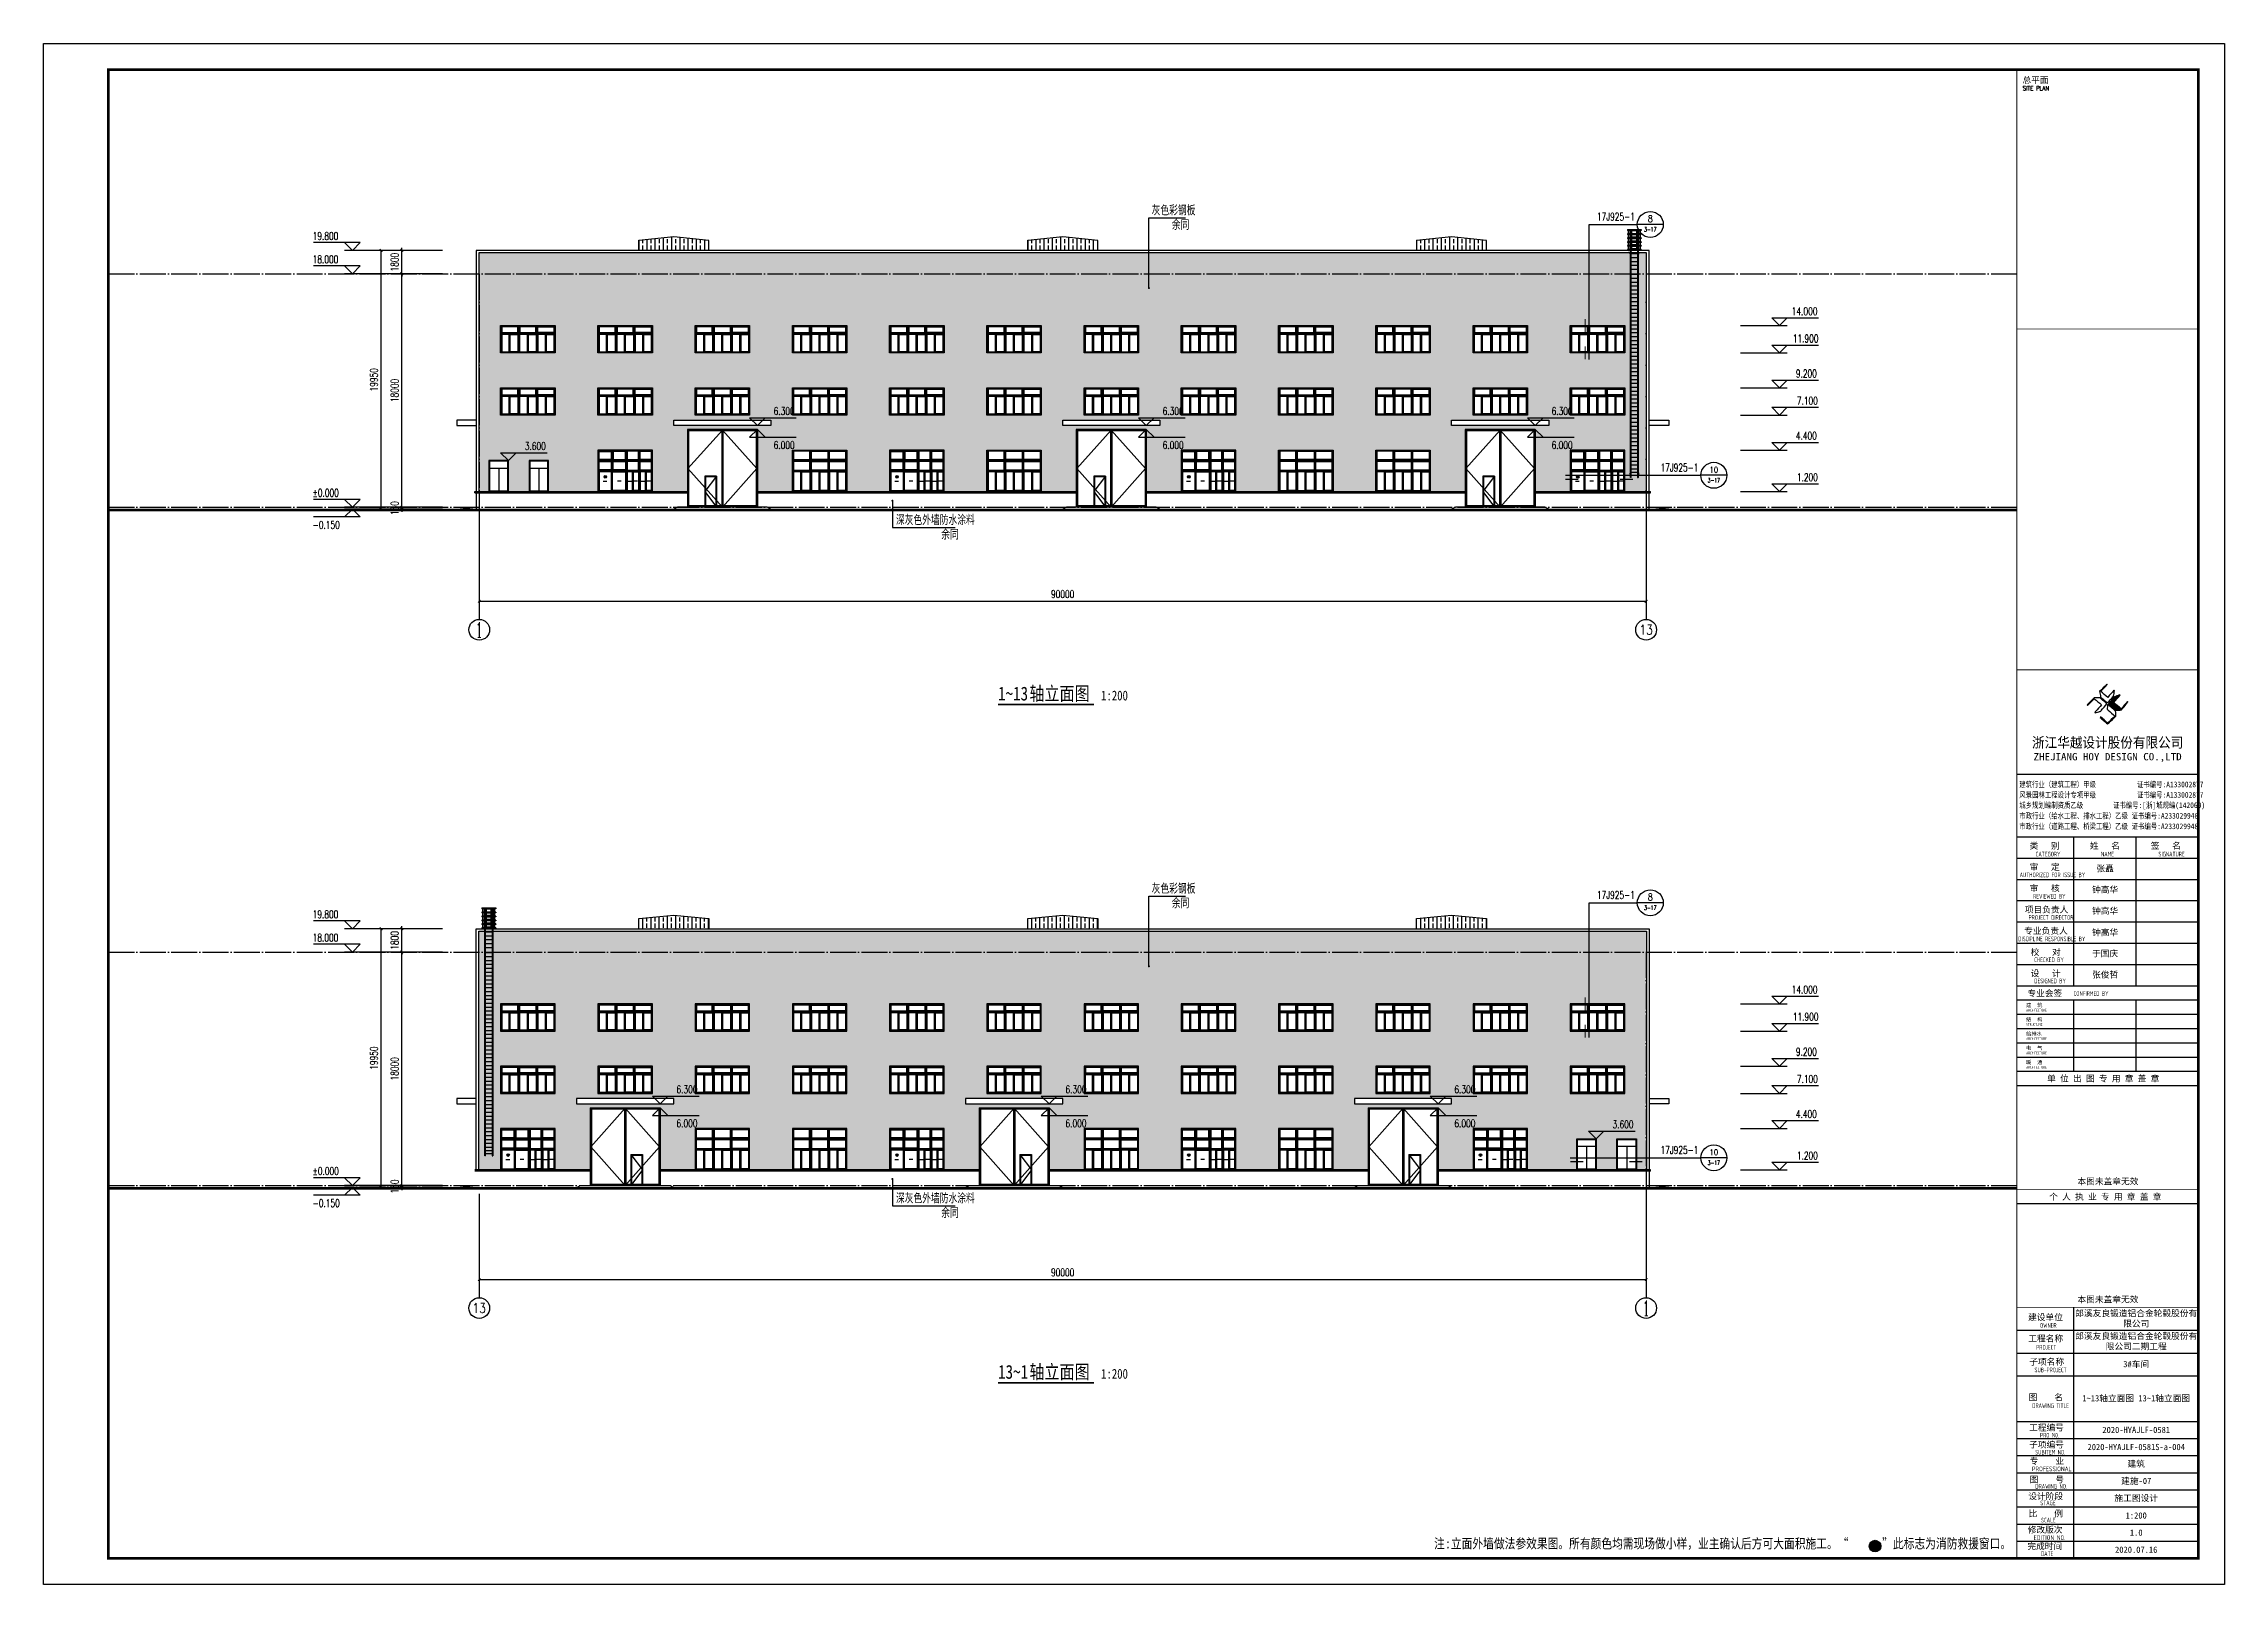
# Model space of a CAD drawing. Extents: x 14095202 to 14511487, y -1430609 to -90420.
# Drawn here: x 14338287 to 14506487, y -1275520 to -1156720 of the extents above; entities that cross this region are included whole.
import ezdxf
from ezdxf.enums import TextEntityAlignment as Align

# ---------------------------------------------------------------- set-up
doc = ezdxf.new("R2010")
doc.units = 0
doc.header["$LTSCALE"] = 1000
doc.header["$MEASUREMENT"] = 0
doc.linetypes.add('DASHED', pattern=[0.75, 0.5, -0.25])
doc.linetypes.add('DOTE', pattern=[2.42, 2, -0.2, 0.02, -0.2])
for name, color, linetype in [('AXIS', 3, 'Continuous'), ('AXIS_TEXT', 7, 'Continuous'), ('DIM_IDEN', 3, 'Continuous'), ('DIM_LEAD', 3, 'Continuous'), ('DIM_SYMB', 3, 'Continuous'), ('DOTE', 1, 'DOTE'), ('PUB_DIM', 3, 'Continuous'), ('PUB_TEXT', 7, 'Continuous'), ('PUB_TITLE', 4, 'Continuous'), ('TK', 4, 'Continuous'), ('WINDOW', 4, 'Continuous'), ('填充', 251, 'Continuous'), ('立面门窗', 157, 'Continuous')]:
    doc.layers.add(name, color=color, linetype=linetype)
doc.styles.add('-宋体', font='', dxfattribs={"width": 0.8})
doc.styles.add('_TCH_AXIS', font='COMPLEX', dxfattribs={"bigfont": 'GBCBIG'})
doc.styles.add('_TCH_DIM', font='SIMPLEX', dxfattribs={"bigfont": 'GBCBIG'})
doc.styles.add('_TCH_DIM_T3', font='SIMPLEX', dxfattribs={"width": 0.705882, "bigfont": 'GBCBIG'})
doc.styles.add('_TCH_LABEL', font='COMPLEX', dxfattribs={"bigfont": 'GBCBIG'})
doc.styles.add('COMPLEX', font='COMPLEX')
doc.styles.add('HT', font='simhei.ttf', dxfattribs={"width": 0.8})
doc.styles.add('ROMANS', font='romans', dxfattribs={"width": 0.65, "height": 231.275})
doc.styles.add('TSSD_REIN', font='tssdeng.shx', dxfattribs={"width": 0.7, "bigfont": 'tssdchn.shx'})
doc.styles.add('YAYA', font='', dxfattribs={"width": 0.8, "height": 1})
doc.styles.add('图签宋体', font='', dxfattribs={"height": 300})
doc.styles.add('图签黑体', font='simhei.ttf', dxfattribs={"height": 550})
doc.styles.add('宋体', font='', dxfattribs={"width": 0.8})
doc.styles.get('-宋体').set_extended_font_data('SimSun')
doc.styles.get('YAYA').set_extended_font_data('SimSun')
doc.styles.get('图签宋体').set_extended_font_data('NSimSun')
doc.styles.get('宋体').set_extended_font_data('SimSun')
doc.dimstyles.new('_TCH_ARCH&&200', dxfattribs={"dimtxt": 595, "dimasz": 200, "dimexe": 500, "dimexo": 600, "dimgap": 252.5, "dimtad": 1, "dimdec": 0, "dimzin": 0, "dimdsep": 46, "dimtxsty": '_TCH_DIM_T3', "dimblk": 'ARCHTICK', "dimcen": 0.09, "dimclrt": 7, "dimazin": 2, "dimtfac": 1, "dimtdec": 0, "dimtix": 1, "dimtmove": 2, "dimatfit": 3, "dimfxl": 0, "dimtolj": 1, "dimtzin": 0, "dimarcsym": 0})

msp = doc.modelspace()

# ---------------------------------------------------------------- texts
at = {"layer": 'PUB_TEXT', "style": '_TCH_DIM'}
for s, p in [('灰色彩钢板', (14423751.1, -1169953.8)), ('余同', (14425300.1, -1171073.8)), ('深灰色外墙防水涂料', (14404028.8, -1193830.4)), ('余同', (14407521.3, -1194950.4)), ('灰色彩钢板', (14423751.1, -1222254.9)), ('余同', (14425300.1, -1223374.9)), ('深灰色外墙防水涂料', (14404028.8, -1246131.5)), ('余同', (14407521.3, -1247251.5))]:
    msp.add_text(s, height=675.18, dxfattribs=at).set_placement(p)
at = {"layer": 'PUB_TEXT'}
for s, height, style, width, p in [('17J925-1', 595, '_TCH_LABEL', 0.705882, (14458098.3, -1170361.2)), ('19.800', 595, '_TCH_DIM', 0.705882, (14359038.5, -1171853.8)), ('18.000', 595, '_TCH_DIM', 0.705882, (14359038.5, -1173653.8)), ('14.000', 595, '_TCH_DIM', 0.705882, (14473116.8, -1177653.8)), ('11.900', 595, '_TCH_DIM', 0.705882, (14473196.8, -1179753.8)), ('9.200', 595, '_TCH_DIM', 0.705882, (14473436.8, -1182453.8)), ('7.100', 595, '_TCH_DIM', 0.705882, (14473516.8, -1184553.8)), ('6.300', 595, '_TCH_DIM', 0.705882, (14394596.9, -1185353.8)), ('6.300', 595, '_TCH_DIM', 0.705882, (14424596.9, -1185353.8)), ('6.300', 595, '_TCH_DIM', 0.705882, (14454596.9, -1185353.8)), ('3.600', 595, '_TCH_DIM', 0.705882, (14375396.9, -1188053.8)), ('6.000', 595, '_TCH_DIM', 0.705882, (14394596.9, -1187973.8)), ('6.000', 595, '_TCH_DIM', 0.705882, (14424596.9, -1187973.8)), ('6.000', 595, '_TCH_DIM', 0.705882, (14454596.9, -1187973.8)), ('4.400', 595, '_TCH_DIM', 0.705882, (14473436.8, -1187253.8)), ('17J925-1', 595, '_TCH_LABEL', 0.705882, (14463001.9, -1189701.7)), ('1.200', 595, '_TCH_DIM', 0.705882, (14473516.8, -1190453.8)), ('%%P0.000', 595, '_TCH_DIM', 0.705882, (14359038.5, -1191653.8)), ('-0.150', 595, '_TCH_DIM', 0.705882, (14359038.5, -1194123.8)), ('1~13', 1063.29, 'YAYA', 0.8, (14411903.8, -1207363.8)), ('轴立面图', 1063.29, 'YAYA', 0.8, (14414323.4, -1207363.8)), ('1:200', 759.49, 'YAYA', 0.8, (14419851.3, -1207363.8)), ('17J925-1', 595, '_TCH_LABEL', 0.705882, (14458098.3, -1222662.4)), ('19.800', 595, '_TCH_DIM', 0.705882, (14359038.5, -1224154.9)), ('18.000', 595, '_TCH_DIM', 0.705882, (14359038.5, -1225954.9)), ('14.000', 595, '_TCH_DIM', 0.705882, (14473116.8, -1229954.9)), ('11.900', 595, '_TCH_DIM', 0.705882, (14473196.8, -1232054.9)), ('9.200', 595, '_TCH_DIM', 0.705882, (14473436.8, -1234754.9)), ('7.100', 595, '_TCH_DIM', 0.705882, (14473516.8, -1236854.9)), ('6.300', 595, '_TCH_DIM', 0.705882, (14387096.9, -1237654.9)), ('6.300', 595, '_TCH_DIM', 0.705882, (14417096.9, -1237654.9)), ('6.300', 595, '_TCH_DIM', 0.705882, (14447096.9, -1237654.9)), ('4.400', 595, '_TCH_DIM', 0.705882, (14473436.8, -1239554.9)), ('6.000', 595, '_TCH_DIM', 0.705882, (14387096.9, -1240274.9)), ('6.000', 595, '_TCH_DIM', 0.705882, (14417096.9, -1240274.9)), ('6.000', 595, '_TCH_DIM', 0.705882, (14447096.9, -1240274.9)), ('3.600', 595, '_TCH_DIM', 0.705882, (14459296.9, -1240354.9)), ('17J925-1', 595, '_TCH_LABEL', 0.705882, (14463001.9, -1242326.7)), ('1.200', 595, '_TCH_DIM', 0.705882, (14473516.8, -1242754.9)), ('%%P0.000', 595, '_TCH_DIM', 0.705882, (14359038.5, -1243954.9)), ('-0.150', 595, '_TCH_DIM', 0.705882, (14359038.5, -1246424.9)), ('13~1', 1063.29, 'YAYA', 0.8, (14411903.8, -1259664.9)), ('轴立面图', 1063.29, 'YAYA', 0.8, (14414323.4, -1259664.9)), ('1:200', 759.49, 'YAYA', 0.8, (14419851.3, -1259664.9)), ('注', 759.5, '宋体', 0.8, (14445532.2, -1272747.5)), (':', 759.5, '宋体', 0.8, (14446396.4, -1272747.5)), ('立面外墙做法参效果图。所有颜色均需现场做小样，业主确认后方可大面积施工。“', 759.494, '宋体', 0.8, (14446828.4, -1272747.5)), ('”此标志为消防救援窗口。', 759.494, '宋体', 0.8, (14480097.6, -1272747.5))]:
    msp.add_text(s, height=height, dxfattribs=dict(at, style=style, width=width)).set_placement(p)
at = {"layer": 'PUB_TEXT', "style": '_TCH_LABEL'}
for s, height, width, p, p2 in [('8', 517.6, 1.290756, (14462019, -1170478.1), (14462397.6, -1170478.1)), ('3-17', 327.82, 1.09259, (14461728.8, -1171211.5), (14462687.9, -1171211.5)), ('3-17', 327.82, 1.09259, (14466632.3, -1190552), (14467591.4, -1190552)), ('10', 454.21, 1.230441, (14466779.6, -1189808.7), (14467444.1, -1189808.7)), ('8', 517.6, 1.290756, (14462019, -1222779.2), (14462397.6, -1222779.2)), ('3-17', 327.82, 1.09259, (14461728.8, -1223512.6), (14462687.9, -1223512.6)), ('3-17', 327.82, 1.09259, (14466632.3, -1243177), (14467591.4, -1243177)), ('10', 454.21, 1.230441, (14466779.6, -1242433.7), (14467444.1, -1242433.7))]:
    msp.add_text(s, height=height, dxfattribs=dict(at, width=width)).set_placement(p, p2, align=Align.FIT)

# ---------------------------------------------------------------- blocks, each defined once
blk = doc.blocks.new('A$C6FA958B4')
for p, q in [((-474, 38771), (4926, 38771)), ((-474, 38771), (-474, 32771)), ((4926, 38771), (4926, 32771))]:
    blk.add_line(p, q)
at = {"color": 4}
for p, q in [((-424, 38721), (4876, 38721)), ((-424, 38721), (-424, 32771)), ((2226, 38721), (2226, 32771)), ((4876, 38721), (4876, 32771)), ((-374, 38671), (2176, 38671)), ((-374, 38671), (-374, 32871)), ((2176, 38671), (2176, 32871)), ((2276, 38671), (2276, 35171)), ((2276, 38671), (4826, 38671)), ((4826, 38671), (4826, 32871)), ((2276, 35171), (2276, 32871)), ((2676, 35171), (3576, 35171)), ((2676, 35171), (2676, 32771)), ((2726, 35121), (3526, 35121)), ((2726, 35121), (2726, 32871)), ((3526, 35121), (3526, 32871)), ((3576, 35171), (3576, 32771)), ((-1224, 32771), (5676, 32771)), ((-374, 32871), (2176, 32871)), ((2276, 32871), (2676, 32871)), ((2726, 32871), (3226, 32871)), ((3226, 32871), (3526, 32871)), ((3576, 32871), (4826, 32871))]:
    blk.add_line(p, q, dxfattribs=at)
at = {"ltscale": 0.5}
blk.add_lwpolyline([(-1524, 39071), (5976, 39071), (5976, 39471), (-1524, 39471)], close=True, dxfattribs=at)
at = {"color": 4}
for points in [[(2226, 38721), (-424, 35746), (2226, 32771), (4876, 35746), (2226, 38721)], [(2676, 35171), (3576, 33971), (2676, 32771)]]:
    blk.add_lwpolyline(points, dxfattribs=at)
blk.add_lwpolyline([(-1524, 32621), (-1224, 32771), (5676, 32771), (5976, 32621)])
blk = doc.blocks.new('A$C4DEE7651')
at = {"layer": '立面门窗', "color": 4}
for p, q in [((700, 50), (700, 1475)), ((2100, 50), (2100, 1475)), ((3500, 50), (3500, 1475))]:
    blk.add_line(p, q, dxfattribs=at)
at = {"layer": '立面门窗', "color": 0}
blk.add_lwpolyline([(0, 0), (4200, 0), (4200, 2100), (0, 2100)], close=True, dxfattribs=at)
at = {"layer": '立面门窗', "color": 4}
for points in [[(50, 50), (4150, 50), (4150, 2050), (50, 2050)], [(100, 1575), (1325, 1575), (1325, 2000), (100, 2000)], [(1375, 2050), (1425, 2050), (1425, 50), (1375, 50)], [(2725, 1575), (1475, 1575), (1475, 2000), (2725, 2000)], [(2775, 2050), (2825, 2050), (2825, 50), (2775, 50)], [(4100, 1575), (2875, 1575), (2875, 2000), (4100, 2000)], [(4150, 1475), (50, 1475), (50, 1525), (4150, 1525)], [(660, 1425), (90, 1425), (90, 90), (660, 90)], [(740, 1425), (1335, 1425), (1335, 90), (740, 90)], [(2060, 1425), (1465, 1425), (1465, 90), (2060, 90)], [(2140, 1425), (2735, 1425), (2735, 90), (2140, 90)], [(3460, 1425), (2865, 1425), (2865, 90), (3460, 90)], [(3540, 1425), (4110, 1425), (4110, 90), (3540, 90)]]:
    blk.add_lwpolyline(points, close=True, dxfattribs=at)
blk = doc.blocks.new('C4224')
at = {"layer": '立面门窗', "color": 4}
for p, q in [((-158366, -1686025), (-158366, -1684500)), ((-156966, -1686025), (-156966, -1684500)), ((-155566, -1686025), (-155566, -1684500))]:
    blk.add_line(p, q, dxfattribs=at)
at = {"layer": '立面门窗', "color": 0}
blk.add_lwpolyline([(-154866, -1686075), (-159066, -1686075), (-159066, -1682875), (-154866, -1682875)], close=True, dxfattribs=at)
at = {"layer": '立面门窗', "color": 4}
for points in [[(-154916, -1686025), (-159016, -1686025), (-159016, -1682925), (-154916, -1682925)], [(-159016, -1683650), (-159016, -1683700), (-154916, -1683700), (-154916, -1683650)], [(-157731, -1682965), (-158976, -1682965), (-158976, -1683610), (-157731, -1683610)], [(-157641, -1682925), (-157691, -1682925), (-157691, -1686025), (-157641, -1686025)], [(-157601, -1682965), (-156331, -1682965), (-156331, -1683610), (-157601, -1683610)], [(-156241, -1682925), (-156291, -1682925), (-156291, -1686025), (-156241, -1686025)], [(-156201, -1682965), (-154956, -1682965), (-154956, -1683610), (-156201, -1683610)], [(-159016, -1684450), (-159016, -1684500), (-154916, -1684500), (-154916, -1684450)], [(-157731, -1683750), (-158976, -1683750), (-158976, -1684410), (-157731, -1684410)], [(-158406, -1684540), (-158976, -1684540), (-158976, -1685985), (-158406, -1685985)], [(-158326, -1684540), (-157731, -1684540), (-157731, -1685985), (-158326, -1685985)], [(-157601, -1683750), (-156331, -1683750), (-156331, -1684410), (-157601, -1684410)], [(-157006, -1684540), (-157601, -1684540), (-157601, -1685985), (-157006, -1685985)], [(-156926, -1684540), (-156331, -1684540), (-156331, -1685985), (-156926, -1685985)], [(-156201, -1683750), (-154956, -1683750), (-154956, -1684410), (-156201, -1684410)], [(-155606, -1684540), (-156201, -1684540), (-156201, -1685985), (-155606, -1685985)], [(-155526, -1684540), (-154956, -1684540), (-154956, -1685985), (-155526, -1685985)]]:
    blk.add_lwpolyline(points, close=True, dxfattribs=at)
blk = doc.blocks.new('A$C233354C1')
for p, q in [((1067, 9312), (0, 9312)), ((0, 9312), (0, 9255)), ((0, 9255), (1067, 9255)), ((0, 8980), (1067, 8980)), ((0, 8980), (0, 8930)), ((0, 8930), (1067, 8930)), ((0, 8680), (1067, 8680)), ((0, 8680), (0, 8630)), ((0, 8630), (1067, 8630)), ((69, 8980), (69, 9255)), ((69, 8680), (69, 8930)), ((69, 8380), (69, 8630)), ((99, 8980), (99, 9255)), ((99, 8680), (99, 8930)), ((99, 8380), (99, 8630)), ((227, 7643), (227, 9312)), ((284, 9312), (284, 7643)), ((315, 8980), (315, 9255)), ((315, 8680), (315, 8930)), ((315, 8380), (315, 8630)), ((345, 8980), (345, 9255)), ((345, 8680), (345, 8930)), ((345, 8380), (345, 8630)), ((722, 8980), (722, 9255)), ((722, 8680), (722, 8930)), ((722, 8380), (722, 8630)), ((752, 8980), (752, 9255)), ((752, 8680), (752, 8930)), ((752, 8380), (752, 8630)), ((784, 7643), (784, 9312)), ((841, 9312), (841, 7643)), ((968, 8980), (968, 9255)), ((968, 8680), (968, 8930)), ((968, 8380), (968, 8630)), ((998, 8980), (998, 9255)), ((998, 8680), (998, 8930)), ((998, 8380), (998, 8630)), ((1067, 9312), (1067, 9255)), ((1067, 8980), (1067, 8930)), ((1067, 8680), (1067, 8630)), ((0, 8380), (1067, 8380)), ((0, 8380), (0, 8330)), ((0, 8330), (1067, 8330)), ((0, 8080), (1067, 8080)), ((0, 8080), (0, 8030)), ((0, 8030), (1067, 8030)), ((0, 7780), (1067, 7780)), ((0, 7780), (0, 7730)), ((0, 7730), (1067, 7730)), ((69, 8080), (69, 8330)), ((69, 7780), (69, 8030)), ((69, 7712), (69, 7730)), ((69, 7712), (99, 7712)), ((99, 8080), (99, 8330)), ((99, 7780), (99, 8030)), ((99, 7712), (99, 7730)), ((227, -9799), (227, 7643)), ((284, 7643), (284, -9800)), ((315, 8080), (315, 8330)), ((315, 7780), (315, 8030)), ((315, 7712), (315, 7730)), ((315, 7712), (345, 7712)), ((345, 8080), (345, 8330)), ((345, 7780), (345, 8030)), ((345, 7712), (345, 7730)), ((722, 8080), (722, 8330)), ((722, 7780), (722, 8030)), ((722, 7712), (722, 7730)), ((752, 7712), (722, 7712)), ((752, 8080), (752, 8330)), ((752, 7780), (752, 8030)), ((752, 7712), (752, 7730)), ((784, -9800), (784, 7643)), ((841, 7643), (841, -9799)), ((968, 8080), (968, 8330)), ((968, 7780), (968, 8030)), ((968, 7712), (968, 7730)), ((998, 7712), (968, 7712)), ((998, 8080), (998, 8330)), ((998, 7780), (998, 8030)), ((998, 7712), (998, 7730)), ((1067, 8380), (1067, 8330)), ((1067, 8080), (1067, 8030)), ((1067, 7780), (1067, 7730)), ((284, -9800), (228, -9800)), ((784, -9800), (840, -9800))]:
    blk.add_line(p, q)
at = {"linetype": 'DASHED', "ltscale": 0.1}
for p, q in [((1067, 9305), (0, 9305)), ((227, 8680), (227, 8930)), ((227, 8380), (227, 8630)), ((234, 9312), (234, 7643)), ((234, 8930), (234, 8680)), ((234, 8630), (234, 8380)), ((284, 8930), (284, 8680)), ((284, 8630), (284, 8380)), ((784, 8930), (784, 8680)), ((784, 8630), (784, 8380)), ((834, 7643), (834, 9312)), ((834, 8930), (834, 8680)), ((834, 8630), (834, 8380)), ((841, 8930), (841, 8680)), ((841, 8630), (841, 8380)), ((227, 8080), (227, 8330)), ((227, 7780), (227, 8030)), ((234, 8330), (234, 8080)), ((234, 8030), (234, 7780)), ((234, 7643), (234, -9800)), ((284, 8330), (284, 8080)), ((284, 8030), (284, 7780)), ((784, 8330), (784, 8080)), ((784, 8030), (784, 7780)), ((834, 8330), (834, 8080)), ((834, 8030), (834, 7780)), ((834, -9800), (834, 7643)), ((841, 8330), (841, 8080)), ((841, 8030), (841, 7780))]:
    blk.add_line(p, q, dxfattribs=at)
for points in [[(168, 9261), (211, 9261), (211, 9191)], [(284, 9211), (784, 9211)], [(284, 8911), (784, 8911)], [(284, 8730), (315, 8730)], [(284, 8611), (784, 8611)], [(284, 8430), (315, 8430)], [(752, 8730), (784, 8730)], [(752, 8430), (784, 8430)], [(901, 9261), (858, 9261), (858, 9191)], [(168, 7492), (211, 7492), (211, 7422)], [(284, 8311), (784, 8311)], [(284, 8130), (315, 8130)], [(284, 8011), (784, 8011)], [(284, 7830), (315, 7830)], [(284, 7711), (784, 7711)], [(284, 7711), (784, 7711)], [(284, 7442), (784, 7442)], [(284, 7142), (784, 7142)], [(284, 6842), (784, 6842)], [(752, 8130), (784, 8130)], [(752, 7830), (784, 7830)], [(901, 7492), (858, 7492), (858, 7422)], [(284, 6542), (784, 6542)], [(284, 6242), (784, 6242)], [(284, 5842), (784, 5842)], [(284, 5542), (784, 5542)], [(284, 5242), (784, 5242)], [(284, 4942), (784, 4942)], [(284, 4642), (784, 4642)], [(284, 4342), (784, 4342)], [(284, 4042), (784, 4042)], [(284, 3742), (784, 3742)], [(284, 3442), (784, 3442)], [(284, 3142), (784, 3142)], [(284, 2842), (784, 2842)], [(284, 2542), (784, 2542)], [(284, 2242), (784, 2242)], [(284, 1942), (784, 1942)], [(284, 1642), (784, 1642)], [(284, 1342), (784, 1342)], [(284, 1042), (784, 1042)], [(284, 742), (784, 742)], [(284, 442), (784, 442)], [(284, 142), (784, 142)], [(284, -158), (784, -158)], [(284, -458), (784, -458)], [(284, -758), (784, -758)], [(284, -1058), (784, -1058)], [(284, -1358), (784, -1358)], [(284, -1658), (784, -1658)], [(284, -1958), (784, -1958)], [(284, -2258), (784, -2258)], [(284, -2558), (784, -2558)], [(284, -2858), (784, -2858)], [(284, -3158), (784, -3158)], [(284, -3458), (784, -3458)], [(284, -3758), (784, -3758)], [(284, -4058), (784, -4058)], [(284, -4358), (784, -4358)], [(284, -4658), (784, -4658)], [(284, -4958), (784, -4958)], [(284, -5258), (784, -5258)], [(284, -5558), (784, -5558)], [(284, -5858), (784, -5858)], [(284, -6158), (784, -6158)], [(284, -6458), (784, -6458)], [(284, -6758), (784, -6758)], [(284, -7058), (784, -7058)], [(284, -7358), (784, -7358)], [(284, -7658), (784, -7658)], [(284, -7958), (784, -7958)], [(284, -8258), (784, -8258)], [(168, -9501), (211, -9501), (211, -9571)], [(284, -8558), (784, -8558)], [(284, -8858), (784, -8858)], [(284, -9158), (784, -9158)], [(284, -9417), (784, -9417)], [(284, -9638), (784, -9638)], [(901, -9501), (858, -9501), (858, -9571)]]:
    blk.add_lwpolyline(points)
for points in [[(345, 8730), (722, 8730)], [(345, 8430), (722, 8430)], [(345, 8130), (722, 8130)], [(345, 7830), (722, 7830)]]:
    blk.add_lwpolyline(points, dxfattribs=at)
for centre, start, end in [((228, -9799), 180, 270), ((840, -9799), 270, 0)]:
    blk.add_arc(centre, 1, start, end)
blk = doc.blocks.new('A$C053D6479')
at = {"layer": 'PUB_TITLE'}
h = blk.add_hatch(color=256, dxfattribs=at)
h.dxf.hatch_style = 1
edge = h.paths.add_edge_path()
edge.add_spline(control_points=[(1026, 827), (1105, 920), (1188, 1008), (1266, 1102)], knot_values=[13, 13, 13, 13, 14, 14, 14, 14], degree=3, periodic=0)
edge.add_spline(control_points=[(1266, 1102), (1258, 1111), (1249, 1119), (1239, 1116)], knot_values=[12, 12, 12, 12, 13, 13, 13, 13], degree=3, periodic=0)
edge.add_spline(control_points=[(1239, 1116), (1210, 1107), (1179, 1092), (1144, 1077)], knot_values=[11, 11, 11, 11, 12, 12, 12, 12], degree=3, periodic=0)
edge.add_spline(control_points=[(1144, 1077), (1109, 1063), (1069, 1053), (1047, 1038)], knot_values=[10, 10, 10, 10, 11, 11, 11, 11], degree=3, periodic=0)
edge.add_spline(control_points=[(1047, 1038), (1028, 1026), (1007, 992), (991, 972)], knot_values=[9, 9, 9, 9, 10, 10, 10, 10], degree=3, periodic=0)
edge.add_spline(control_points=[(991, 972), (942, 913), (899, 868), (849, 810)], knot_values=[8, 8, 8, 8, 9, 9, 9, 9], degree=3, periodic=0)
edge.add_spline(control_points=[(849, 810), (842, 801), (822, 776), (822, 775)], knot_values=[7, 7, 7, 7, 8, 8, 8, 8], degree=3, periodic=0)
edge.add_spline(control_points=[(822, 775), (823, 771), (848, 752), (859, 744)], knot_values=[6, 6, 6, 6, 7, 7, 7, 7], degree=3, periodic=0)
edge.add_spline(control_points=[(859, 744), (949, 670), (1035, 592), (1122, 521)], knot_values=[5, 5, 5, 5, 6, 6, 6, 6], degree=3, periodic=0)
edge.add_spline(control_points=[(1122, 521), (1153, 527), (1185, 530), (1217, 533)], knot_values=[4, 4, 4, 4, 5, 5, 5, 5], degree=3, periodic=0)
edge.add_spline(control_points=[(1217, 533), (1246, 535), (1293, 532), (1316, 542)], knot_values=[3, 3, 3, 3, 4, 4, 4, 4], degree=3, periodic=0)
edge.add_spline(control_points=[(1316, 542), (1327, 547), (1338, 565), (1349, 579)], knot_values=[2, 2, 2, 2, 3, 3, 3, 3], degree=3, periodic=0)
edge.add_spline(control_points=[(1349, 579), (1423, 670), (1507, 759), (1572, 848)], knot_values=[1, 1, 1, 1, 2, 2, 2, 2], degree=3, periodic=0)
edge.add_spline(control_points=[(1572, 848), (1564, 852), (1561, 861), (1551, 862)], knot_values=[0, 0, 0, 0, 1, 1, 1, 1], degree=3, periodic=0)
edge.add_spline(control_points=[(1551, 862), (1469, 769), (1393, 671), (1310, 579)], knot_values=[15, 15, 15, 15, 16, 16, 16, 16], degree=3, periodic=0)
edge.add_spline(control_points=[(1310, 579), (1216, 662), (1118, 742), (1026, 827)], knot_values=[14, 14, 14, 14, 15, 15, 15, 15], degree=3, periodic=0)
at = {"layer": 'TK'}
for points, knots in [([(555, 949), (624, 891), (699, 833), (760, 773), (689, 691), (614, 604), (539, 517), (529, 505), (516, 487), (506, 482), (492, 475), (469, 472), (452, 467), (416, 456), (383, 448), (342, 438), (323, 433), (297, 422), (293, 440), (291, 452), (313, 470), (322, 480), (400, 566), (477, 652), (553, 736), (460, 815), (366, 894), (270, 970), (183, 883), (101, 791), (16, 703), (-18, 714), (9, 735), (28, 755), (103, 838), (192, 930), (266, 1005), (319, 1009), (387, 1005), (442, 1007), (456, 1008), (472, 1011), (485, 1007), (507, 1000), (534, 967), (555, 949)], [0, 0, 0, 0, 1, 1, 1, 2, 2, 2, 3, 3, 3, 4, 4, 4, 5, 5, 5, 6, 6, 6, 7, 7, 7, 8, 8, 8, 9, 9, 9, 10, 10, 10, 11, 11, 11, 12, 12, 12, 13, 13, 13, 14, 14, 14, 15, 15, 15, 15]), ([(1031, 1298), (1066, 1286), (1054, 1262), (1045, 1224), (1036, 1188), (1031, 1158), (1024, 1121), (1020, 1104), (1017, 1085), (1012, 1071), (1004, 1052), (976, 1026), (956, 1003), (906, 946), (866, 899), (814, 839), (806, 829), (789, 806), (787, 806), (777, 804), (728, 856), (719, 864), (651, 922), (580, 978), (514, 1036), (509, 1106), (488, 1176), (479, 1247), (570, 1343), (663, 1436), (758, 1526), (764, 1523), (768, 1518), (774, 1515), (693, 1422), (599, 1343), (520, 1249), (607, 1171), (698, 1096), (789, 1021), (874, 1109), (950, 1206), (1031, 1298)], [0, 0, 0, 0, 1, 1, 1, 2, 2, 2, 3, 3, 3, 4, 4, 4, 5, 5, 5, 6, 6, 6, 7, 7, 7, 8, 8, 8, 9, 9, 9, 10, 10, 10, 11, 11, 11, 12, 12, 12, 13, 13, 13, 14, 14, 14, 14]), ([(1551, 862), (1561, 861), (1564, 852), (1572, 848), (1507, 759), (1423, 670), (1349, 579), (1338, 565), (1327, 547), (1316, 542), (1293, 532), (1246, 535), (1217, 533), (1185, 530), (1153, 527), (1122, 521), (1035, 592), (949, 670), (859, 744), (848, 752), (823, 771), (822, 775), (822, 776), (842, 801), (849, 810), (899, 868), (942, 913), (991, 972), (1007, 992), (1028, 1026), (1047, 1038), (1069, 1053), (1109, 1063), (1144, 1077), (1179, 1092), (1210, 1107), (1239, 1116), (1249, 1119), (1258, 1111), (1266, 1102), (1188, 1008), (1105, 920), (1026, 827), (1118, 742), (1216, 662), (1310, 579), (1393, 671), (1469, 769), (1551, 862)], [0, 0, 0, 0, 1, 1, 1, 2, 2, 2, 3, 3, 3, 4, 4, 4, 5, 5, 5, 6, 6, 6, 7, 7, 7, 8, 8, 8, 9, 9, 9, 10, 10, 10, 11, 11, 11, 12, 12, 12, 13, 13, 13, 14, 14, 14, 15, 15, 15, 16, 16, 16, 16]), ([(1097, 490), (1100, 425), (1106, 361), (1107, 294), (1018, 207), (925, 121), (830, 33), (818, 21), (800, 0), (787, 0), (768, -1), (725, 49), (712, 60), (662, 103), (616, 143), (568, 186), (545, 207), (518, 224), (499, 250), (501, 259), (511, 261), (516, 267), (609, 192), (696, 111), (785, 33), (883, 118), (977, 208), (1070, 298), (992, 373), (892, 456), (803, 534), (791, 544), (768, 561), (766, 569), (761, 588), (776, 634), (780, 655), (785, 690), (788, 721), (795, 746), (897, 661), (998, 576), (1097, 490)], [0, 0, 0, 0, 1, 1, 1, 2, 2, 2, 3, 3, 3, 4, 4, 4, 5, 5, 5, 6, 6, 6, 7, 7, 7, 8, 8, 8, 9, 9, 9, 10, 10, 10, 11, 11, 11, 12, 12, 12, 13, 13, 13, 14, 14, 14, 14])]:
    blk.add_open_spline(points, degree=3, knots=knots, dxfattribs=at)
blk = doc.blocks.new('GeYuanFrame_32711160', base_point=(20.09, 4.53))
at = {"layer": 'PUB_TITLE'}
for points in [[(803.09, 235.33), (803.09, 292.73)], [(827.09, 235.33), (827.09, 292.73)], [(803.09, 202.33), (803.09, 229.83)], [(827.09, 202.33), (827.09, 229.83)], [(803.09, 14.53), (803.09, 111.33)]]:
    blk.add_lwpolyline(points, dxfattribs=at)
at = {"layer": 'TK'}
for p, q in [((781.09, 316.93), (851.09, 316.93)), ((781.09, 284.53), (851.09, 284.53)), ((781.09, 276.33), (851.09, 276.33)), ((781.09, 268.13), (851.09, 268.13)), ((781.09, 259.93), (851.09, 259.93)), ((781.09, 251.73), (851.09, 251.73)), ((781.09, 243.53), (851.09, 243.53)), ((781.09, 235.33), (851.09, 235.33)), ((781.09, 235.33), (851.09, 235.33)), ((781.09, 102.53), (851.09, 102.53)), ((781.09, 93.73), (851.09, 93.73)), ((781.09, 84.93), (803.09, 84.93)), ((781.09, 84.93), (851.09, 84.93)), ((781.09, 67.37), (851.09, 67.37)), ((781.09, 67.33), (851.09, 67.33)), ((781.09, 60.77), (851.09, 60.77)), ((781.09, 54.17), (851.09, 54.17)), ((781.09, 47.57), (851.09, 47.57)), ((781.09, 40.97), (851.09, 40.97)), ((781.09, 34.37), (851.09, 34.37)), ((781.09, 27.77), (851.09, 27.77)), ((781.09, 21.17), (851.09, 21.17)), ((781.09, 14.53), (851.09, 14.53))]:
    blk.add_line(p, q, dxfattribs=at)
blk.add_lwpolyline([(20.09, 4.53), (20.09, 598.53), (861.09, 598.53), (861.09, 4.53)], close=True, dxfattribs=at)
at = {"layer": 'TK', "const_width": 1}
blk.add_lwpolyline([(45.09, 588.53), (851.09, 588.53), (851.09, 14.53), (45.09, 14.53)], close=True, dxfattribs=at)
at = {"layer": 'TK'}
for points, const_width in [([(781.09, 588.53), (781.09, 14.53)], 0.4), ([(781.09, 488.5), (851.09, 488.5)], 0.35), ([(781.09, 357.14), (851.09, 357.14)], 0.35), ([(781.09, 292.73), (851.09, 292.73)], 0.35), ([(781.09, 292.73), (851.09, 292.73)], 0.35), ([(781.09, 235.33), (851.09, 235.33)], 0.35), ([(781.09, 202.33), (851.09, 202.33)], 0.35), ([(781.09, 156.83), (851.09, 156.83)], 0.35), ([(781.09, 111.33), (851.09, 111.33)], 0.35), ([(781.09, 67.37), (851.09, 67.37)], 0.35)]:
    blk.add_lwpolyline(points, dxfattribs=dict(at, const_width=const_width))
for points in [[(781.09, 292.73), (851.09, 292.73)], [(781.09, 235.33), (851.09, 235.33)], [(781.09, 229.83), (851.09, 229.83)], [(781.09, 224.33), (851.09, 224.33)], [(781.09, 218.83), (851.09, 218.83)], [(781.09, 213.33), (851.09, 213.33)], [(781.09, 207.83), (851.09, 207.83)], [(781.09, 202.33), (851.09, 202.33)], [(781.09, 196.83), (851.09, 196.83)], [(781.09, 151.33), (851.09, 151.33)]]:
    blk.add_lwpolyline(points, dxfattribs=at)
at = {"layer": 'PUB_TITLE', "xscale": 0.01000000000021828, "yscale": 0.01000000000021828, "zscale": 0.01}
blk.add_blockref('A$C053D6479', (808.19, 336.27), dxfattribs=at)
at = {"layer": 'TK', "style": '图签宋体'}
for s, height, p in [('总平面', 2.4, (783.23, 583.28)), ('类   别', 2.4, (785.97, 288.09)), ('姓   名', 2.4, (809.2, 288.09)), ('签   名', 2.4, (832.68, 288.09)), ('审   定', 2.4, (785.97, 279.89)), ('审   核', 2.4, (785.97, 271.69)), ('项目负责人', 2.4, (784.13, 263.49)), ('专业负责人', 2.4, (783.89, 255.29)), ('校   对', 2.4, (786.38, 247.09)), ('设   计', 2.4, (786.36, 238.89)), ('建  筑', 1.44, (784.61, 227.11)), ('专业会签', 2.4, (785.12, 231.24)), ('结  构', 1.44, (784.61, 221.61)), ('给排水', 1.44, (784.61, 216.11)), ('电  气', 1.44, (784.61, 210.61)), ('暖  通', 1.44, (784.61, 205.11)), ('单 位 出 图 专 用 章 盖 章', 2.4, (792.72, 198.35)), ('本图未盖章无效', 2.4, (804.43, 158.7)), ('个 人 执 业 专 用 章 盖 章', 2.4, (793.52, 152.77)), ('本图未盖章无效', 2.4, (804.43, 113.2)), ('建设单位', 2.4, (785.39, 106.33)), ('工程名称', 2.4, (785.47, 98.12)), ('子项名称', 2.4, (785.85, 89.14)), ('图    名', 2.4, (785.63, 75.5)), ('工程编号', 2.4, (785.77, 63.77)), ('子项编号', 2.4, (785.77, 57.19)), ('专    业', 2.4, (786.01, 50.88)), ('图    号', 2.4, (786.02, 43.77)), ('设计阶段', 2.4, (785.45, 37.32)), ('修改版次', 2.4, (785.24, 24.41)), ('比    例', 2.4, (785.59, 30.63)), ('完成时间', 2.4, (785.11, 18.02))]:
    blk.add_text(s, height=height, dxfattribs=at).set_placement(p)
at = {"layer": 'TK'}
for s, height, style, width, p in [('SITE PLAN', 1.697, 'ROMANS', 0.76, (783.35, 580.49)), ('建筑行业（建筑工程）甲级           证书编号:A133002877', 2.2, '-宋体', 0.8, (782, 311.83)), ('风景园林工程设计专项甲级           证书编号:A133002877', 2.2, '-宋体', 0.8, (782, 307.81)), ('城乡规划编制资质乙级        证书编号:[浙]城规编(142069)', 2.2, '-宋体', 0.8, (782, 303.82)), ('市政行业（给水工程、排水工程）乙级 证书编号:A233029948', 2.2, '-宋体', 0.8, (782, 299.74)), ('市政行业（道路工程、桥梁工程）乙级 证书编号:A233029948', 2.2, '-宋体', 0.8, (782, 295.69)), ('CATEGORY', 1.8, 'TSSD_REIN', 0.7, (788.32, 285.17)), ('NAME', 1.8, 'TSSD_REIN', 0.7, (813.51, 285.17)), ('SIGNATURE', 1.8, 'TSSD_REIN', 0.7, (835.66, 285.17)), ('AUTHORIZED FOR ISSUE BY', 1.8, 'TSSD_REIN', 0.7, (782.12, 277.17)), ('REVIEWED BY', 1.8, 'TSSD_REIN', 0.7, (787.36, 268.91)), ('PROJECT DIRECTOR', 1.8, 'TSSD_REIN', 0.7, (785.55, 260.74)), ('DISCIPLINE RESPONSIBLE BY', 1.8, 'TSSD_REIN', 0.7, (781.57, 252.48)), ('CHECKED BY', 1.8, 'TSSD_REIN', 0.7, (787.75, 244.44)), ('DESIGNED BY', 1.8, 'TSSD_REIN', 0.7, (787.76, 236.27)), ('CONFIRMED BY', 1.8, 'TSSD_REIN', 0.7, (802.94, 231.42)), ('ARCHITECTURE', 1.08, 'TSSD_REIN', 0.7, (784.65, 225.34)), ('STRUCTURE', 1.08, 'TSSD_REIN', 0.7, (784.65, 219.84)), ('ARCHITECTURE', 1.08, 'TSSD_REIN', 0.7, (784.65, 214.34)), ('ARCHITECTURE', 1.08, 'TSSD_REIN', 0.7, (784.65, 208.84)), ('ARCHITECTURE', 1.08, 'TSSD_REIN', 0.7, (784.65, 203.34)), ('OWNER', 1.8, 'TSSD_REIN', 0.7, (789.98, 103.48)), ('PROJECT', 1.8, 'TSSD_REIN', 0.7, (788.52, 95.02)), ('SUB-PROJECT', 1.8, 'TSSD_REIN', 0.7, (787.86, 86.3)), ('DRAWING TITLE', 1.8, 'TSSD_REIN', 0.7, (786.97, 72.53)), ('PRO N0.', 1.8, 'TSSD_REIN', 0.7, (790.01, 61.15)), ('SUBITEM NO.', 1.8, 'TSSD_REIN', 0.7, (788.15, 54.58)), ('PROFESSIONAL', 1.8, 'TSSD_REIN', 0.8, (786.88, 48.15)), ('DRAWING NO.', 1.8, 'TSSD_REIN', 0.7, (788.19, 41.45)), ('STAGE', 1.8, 'TSSD_REIN', 0.7, (790.09, 35.03)), ('SCALE', 1.8, 'TSSD_REIN', 0.7, (790.38, 28.42)), ('EDITION NO.', 1.8, 'TSSD_REIN', 0.8, (787.53, 21.64)), ('DATE', 1.8, 'TSSD_REIN', 0.7, (790.33, 15.45))]:
    blk.add_text(s, height=height, dxfattribs=dict(at, style=style, width=width)).set_placement(p)
for s, height, style, width, p in [('浙江华越设计股份有限公司', 3.96, 'HT', 0.9, (816.07, 329.16)), ('ZHEJIANG HOY DESIGN CO.,LTD', 2.8, '图签黑体', 1.11, (816.06, 323.29))]:
    blk.add_text(s, height=height, dxfattribs=dict(at, style=style, width=width)).set_placement(p, align=Align.MIDDLE)
at = {"layer": 'TK', "char_height": 2.4, "attachment_point": 5, "style": '图签宋体'}
for s, insert, width in [('张矗', (815.09, 280.4), 24), ('钟高华', (815.09, 272.23), 24), ('钟高华', (815.09, 264.03), 24), ('钟高华', (815.09, 255.76), 24), ('于国庆', (815.09, 247.63), 24), ('张俊哲', (815.09, 239.43), 24), ('郎溪友良锻造铝合金轮毂股份有限公司', (827.09, 106.93), 48), ('郎溪友良锻造铝合金轮毂股份有限公司二期工程', (827.09, 98.13), 48), ('3#车间', (827.09, 89.33), 48), ('1~13轴立面图 13~1轴立面图', (827.09, 76.13), 48), ('2020-HYAJLF-0581', (827.09, 64.07), 48), ('2020-HYAJLF-0581S-a-004', (827.09, 57.47), 48), ('建筑', (827.09, 50.87), 48), ('建施-07', (827.09, 44.27), 48), ('施工图设计', (827.09, 37.67), 48), ('1:200', (827.09, 31.07), 48), ('1.0', (827.09, 24.47), 48), ('2020.07.16', (827.09, 17.88), 48)]:
    blk.add_mtext(s, dxfattribs=dict(at, insert=insert, width=width))
blk = doc.blocks.new('_ArchTick')
at = {"color": 0, "linetype": 'ByBlock', "const_width": 0.4}
blk.add_lwpolyline([(-0.5, -0.5), (0.5, 0.5)], dxfattribs=at)
blk = doc.blocks.new('*D157')
at = {"layer": 'Defpoints', "color": 0}
for p in [(14365914, -1192464), (14369647, -1192464), (14369647, -1192614)]:
    blk.add_point(p, dxfattribs=at)
at = {"layer": 'PUB_DIM', "color": 0, "lineweight": -2}
for p, q in [((14369047, -1192464), (14365414, -1192464)), ((14365914, -1192464), (14365914, -1192264)), ((14365914, -1192614), (14365914, -1192464)), ((14369047, -1192614), (14365414, -1192614)), ((14365914, -1192614), (14365914, -1192814))]:
    blk.add_line(p, q, dxfattribs=at)
at = {"layer": 'PUB_DIM', "color": 0, "lineweight": -2, "xscale": 200, "yscale": 200, "zscale": 200}
for p, rotation in [((14365914, -1192464), 270), ((14365914, -1192614), 90)]:
    blk.add_blockref('_ArchTick', p, dxfattribs=dict(at, rotation=rotation))
at = {"layer": 'PUB_DIM', "color": 7, "insert": (14365364, -1192539), "char_height": 595, "attachment_point": 5, "rotation": 90, "style": '_TCH_DIM_T3'}
blk.add_mtext('\\A1;150', dxfattribs=at)
blk = doc.blocks.new('*D158')
at = {"layer": 'Defpoints', "color": 0}
for p in [(14365914, -1174464), (14369647, -1174464), (14369647, -1192464)]:
    blk.add_point(p, dxfattribs=at)
at = {"layer": 'PUB_DIM', "color": 0, "lineweight": -2}
for p, q in [((14369047, -1174464), (14365414, -1174464)), ((14365914, -1192464), (14365914, -1174464)), ((14369047, -1192464), (14365414, -1192464))]:
    blk.add_line(p, q, dxfattribs=at)
at = {"layer": 'PUB_DIM', "color": 0, "lineweight": -2, "xscale": 200, "yscale": 200, "zscale": 200}
for p, rotation in [((14365914, -1174464), 90), ((14365914, -1192464), 270)]:
    blk.add_blockref('_ArchTick', p, dxfattribs=dict(at, rotation=rotation))
at = {"layer": 'PUB_DIM', "color": 7, "insert": (14365364, -1183464), "char_height": 595, "attachment_point": 5, "rotation": 90, "style": '_TCH_DIM_T3'}
blk.add_mtext('\\A1;18000', dxfattribs=at)
blk = doc.blocks.new('*D159')
at = {"layer": 'Defpoints', "color": 0}
for p in [(14365914, -1172664), (14369647, -1172664), (14369647, -1174464)]:
    blk.add_point(p, dxfattribs=at)
at = {"layer": 'PUB_DIM', "color": 0, "lineweight": -2}
for p, q in [((14369047, -1172664), (14365414, -1172664)), ((14365914, -1172664), (14365914, -1172464)), ((14365914, -1174464), (14365914, -1172664)), ((14369047, -1174464), (14365414, -1174464)), ((14365914, -1174464), (14365914, -1174664))]:
    blk.add_line(p, q, dxfattribs=at)
at = {"layer": 'PUB_DIM', "color": 0, "lineweight": -2, "xscale": 200, "yscale": 200, "zscale": 200}
for p, rotation in [((14365914, -1172664), 270), ((14365914, -1174464), 90)]:
    blk.add_blockref('_ArchTick', p, dxfattribs=dict(at, rotation=rotation))
at = {"layer": 'PUB_DIM', "color": 7, "insert": (14365364, -1173564), "char_height": 595, "attachment_point": 5, "rotation": 90, "style": '_TCH_DIM_T3'}
blk.add_mtext('\\A1;1800', dxfattribs=at)
blk = doc.blocks.new('*D160')
at = {"layer": 'Defpoints', "color": 0}
for p in [(14364314, -1172664), (14369647, -1172664), (14369647, -1192614)]:
    blk.add_point(p, dxfattribs=at)
at = {"layer": 'PUB_DIM', "color": 0, "lineweight": -2}
for p, q in [((14369047, -1172664), (14363814, -1172664)), ((14364314, -1192614), (14364314, -1172664)), ((14369047, -1192614), (14363814, -1192614))]:
    blk.add_line(p, q, dxfattribs=at)
at = {"layer": 'PUB_DIM', "color": 0, "lineweight": -2, "xscale": 200, "yscale": 200, "zscale": 200}
for p, rotation in [((14364314, -1172664), 90), ((14364314, -1192614), 270)]:
    blk.add_blockref('_ArchTick', p, dxfattribs=dict(at, rotation=rotation))
at = {"layer": 'PUB_DIM', "color": 7, "insert": (14363764, -1182639), "char_height": 595, "attachment_point": 5, "rotation": 90, "style": '_TCH_DIM_T3'}
blk.add_mtext('\\A1;19950', dxfattribs=at)
blk = doc.blocks.new('_AXISO')
blk.add_circle((0, 0), 0.5)
at = {"layer": 'AXIS_TEXT', "style": 'COMPLEX', "width": 1.041667}
blk.add_attdef('A', text='', height=0.56, dxfattribs=at).set_placement((-0.25, -0.28), (0.25, -0.28), align=Align.FIT)
blk = doc.blocks.new('*D161')
at = {"layer": 'AXIS', "color": 0, "lineweight": -2}
for p, q in [((14371887, -1193714), (14371887, -1200214)), ((14461887, -1193714), (14461887, -1200214)), ((14371887, -1199714), (14461887, -1199714))]:
    blk.add_line(p, q, dxfattribs=at)
at = {"layer": 'Defpoints', "color": 0}
for p in [(14371887, -1193114), (14461887, -1193114), (14461887, -1199714)]:
    blk.add_point(p, dxfattribs=at)
at = {"layer": 'AXIS', "color": 0, "lineweight": -2, "xscale": 200, "yscale": 200, "zscale": 200, "rotation": 180}
blk.add_blockref('_ArchTick', (14371887, -1199714), dxfattribs=at)
at = {"layer": 'AXIS', "color": 0, "lineweight": -2, "xscale": 200, "yscale": 200, "zscale": 200}
blk.add_blockref('_ArchTick', (14461887, -1199714), dxfattribs=at)
at = {"layer": 'AXIS', "color": 7, "insert": (14416887, -1199164), "char_height": 595, "attachment_point": 5, "style": '_TCH_DIM_T3'}
blk.add_mtext('\\A1;90000', dxfattribs=at)
blk = doc.blocks.new('*D172')
at = {"layer": 'Defpoints', "color": 0}
for p in [(14365914, -1244765), (14369647, -1244765), (14369647, -1244915)]:
    blk.add_point(p, dxfattribs=at)
at = {"layer": 'PUB_DIM', "color": 0, "lineweight": -2}
for p, q in [((14365914, -1244765), (14365914, -1244565)), ((14369047, -1244765), (14365414, -1244765)), ((14369047, -1244915), (14365414, -1244915)), ((14365914, -1244915), (14365914, -1244765)), ((14365914, -1244915), (14365914, -1245115))]:
    blk.add_line(p, q, dxfattribs=at)
at = {"layer": 'PUB_DIM', "color": 0, "lineweight": -2, "xscale": 200, "yscale": 200, "zscale": 200}
for p, rotation in [((14365914, -1244765), 270), ((14365914, -1244915), 90)]:
    blk.add_blockref('_ArchTick', p, dxfattribs=dict(at, rotation=rotation))
at = {"layer": 'PUB_DIM', "color": 7, "insert": (14365364, -1244840), "char_height": 595, "attachment_point": 5, "rotation": 90, "style": '_TCH_DIM_T3'}
blk.add_mtext('\\A1;150', dxfattribs=at)
blk = doc.blocks.new('*D173')
at = {"layer": 'Defpoints', "color": 0}
for p in [(14365914, -1226765), (14369647, -1226765), (14369647, -1244765)]:
    blk.add_point(p, dxfattribs=at)
at = {"layer": 'PUB_DIM', "color": 0, "lineweight": -2}
for p, q in [((14369047, -1226765), (14365414, -1226765)), ((14365914, -1244765), (14365914, -1226765)), ((14369047, -1244765), (14365414, -1244765))]:
    blk.add_line(p, q, dxfattribs=at)
at = {"layer": 'PUB_DIM', "color": 0, "lineweight": -2, "xscale": 200, "yscale": 200, "zscale": 200}
for p, rotation in [((14365914, -1226765), 90), ((14365914, -1244765), 270)]:
    blk.add_blockref('_ArchTick', p, dxfattribs=dict(at, rotation=rotation))
at = {"layer": 'PUB_DIM', "color": 7, "insert": (14365364, -1235765), "char_height": 595, "attachment_point": 5, "rotation": 90, "style": '_TCH_DIM_T3'}
blk.add_mtext('\\A1;18000', dxfattribs=at)
blk = doc.blocks.new('*D174')
at = {"layer": 'Defpoints', "color": 0}
for p in [(14365914, -1224965), (14369647, -1224965), (14369647, -1226765)]:
    blk.add_point(p, dxfattribs=at)
at = {"layer": 'PUB_DIM', "color": 0, "lineweight": -2}
for p, q in [((14369047, -1224965), (14365414, -1224965)), ((14365914, -1224965), (14365914, -1224765)), ((14365914, -1226765), (14365914, -1224965)), ((14369047, -1226765), (14365414, -1226765)), ((14365914, -1226765), (14365914, -1226965))]:
    blk.add_line(p, q, dxfattribs=at)
at = {"layer": 'PUB_DIM', "color": 0, "lineweight": -2, "xscale": 200, "yscale": 200, "zscale": 200}
for p, rotation in [((14365914, -1224965), 270), ((14365914, -1226765), 90)]:
    blk.add_blockref('_ArchTick', p, dxfattribs=dict(at, rotation=rotation))
at = {"layer": 'PUB_DIM', "color": 7, "insert": (14365364, -1225865), "char_height": 595, "attachment_point": 5, "rotation": 90, "style": '_TCH_DIM_T3'}
blk.add_mtext('\\A1;1800', dxfattribs=at)
blk = doc.blocks.new('*D175')
at = {"layer": 'Defpoints', "color": 0}
for p in [(14364314, -1224965), (14369647, -1224965), (14369647, -1244915)]:
    blk.add_point(p, dxfattribs=at)
at = {"layer": 'PUB_DIM', "color": 0, "lineweight": -2}
for p, q in [((14369047, -1224965), (14363814, -1224965)), ((14364314, -1244915), (14364314, -1224965)), ((14369047, -1244915), (14363814, -1244915))]:
    blk.add_line(p, q, dxfattribs=at)
at = {"layer": 'PUB_DIM', "color": 0, "lineweight": -2, "xscale": 200, "yscale": 200, "zscale": 200}
for p, rotation in [((14364314, -1224965), 90), ((14364314, -1244915), 270)]:
    blk.add_blockref('_ArchTick', p, dxfattribs=dict(at, rotation=rotation))
at = {"layer": 'PUB_DIM', "color": 7, "insert": (14363764, -1234940), "char_height": 595, "attachment_point": 5, "rotation": 90, "style": '_TCH_DIM_T3'}
blk.add_mtext('\\A1;19950', dxfattribs=at)
blk = doc.blocks.new('*D176')
at = {"layer": 'AXIS', "color": 0, "lineweight": -2}
for p, q in [((14371887, -1246015), (14371887, -1252515)), ((14461887, -1246015), (14461887, -1252515)), ((14371887, -1252015), (14461887, -1252015))]:
    blk.add_line(p, q, dxfattribs=at)
at = {"layer": 'Defpoints', "color": 0}
for p in [(14371887, -1245415), (14461887, -1245415), (14461887, -1252015)]:
    blk.add_point(p, dxfattribs=at)
at = {"layer": 'AXIS', "color": 0, "lineweight": -2, "xscale": 200, "yscale": 200, "zscale": 200, "rotation": 180}
blk.add_blockref('_ArchTick', (14371887, -1252015), dxfattribs=at)
at = {"layer": 'AXIS', "color": 0, "lineweight": -2, "xscale": 200, "yscale": 200, "zscale": 200}
blk.add_blockref('_ArchTick', (14461887, -1252015), dxfattribs=at)
at = {"layer": 'AXIS', "color": 7, "insert": (14416887, -1251465), "char_height": 595, "attachment_point": 5, "style": '_TCH_DIM_T3'}
blk.add_mtext('\\A1;90000', dxfattribs=at)

# ---------------------------------------------------------------- dimensions: what is measured, and where the dimension line sits
at = {"layer": 'AXIS'}
for p1, p2, picture, middle in [((14371886.9, -1193113.8), (14461886.9, -1193113.8), '*D161', (14416886.9, -1199163.8)), ((14371886.9, -1245414.9), (14461886.9, -1245414.9), '*D176', (14416886.9, -1251464.9))]:
    dim = msp.add_aligned_dim(p1=p1, p2=p2, distance=-6600, text='90000', dimstyle='_TCH_ARCH&&200', dxfattribs=at)
    dim.commit()
    dim.dimension.update_dxf_attribs({"geometry": picture, "text_midpoint": middle})
at = {"layer": 'PUB_DIM'}
for p1, p2, distance, text, picture, middle in [((14369646.9, -1192613.8), (14369646.9, -1172663.8), 5333.3, '19950', '*D160', (14363763.5, -1182638.8)), ((14369646.9, -1174463.8), (14369646.9, -1172663.8), 3733.3, '1800', '*D159', (14365363.5, -1173563.8)), ((14369646.9, -1192463.8), (14369646.9, -1174463.8), 3733.3, '18000', '*D158', (14365363.5, -1183463.8)), ((14369646.9, -1192613.8), (14369646.9, -1192463.8), 3733.3, '150', '*D157', (14365363.5, -1192538.8)), ((14369646.9, -1244914.9), (14369646.9, -1224964.9), 5333.3, '19950', '*D175', (14363763.5, -1234939.9)), ((14369646.9, -1226764.9), (14369646.9, -1224964.9), 3733.3, '1800', '*D174', (14365363.5, -1225864.9)), ((14369646.9, -1244764.9), (14369646.9, -1226764.9), 3733.3, '18000', '*D173', (14365363.5, -1235764.9)), ((14369646.9, -1244914.9), (14369646.9, -1244764.9), 3733.3, '150', '*D172', (14365363.5, -1244839.9))]:
    dim = msp.add_aligned_dim(p1=p1, p2=p2, distance=distance, text=text, dimstyle='_TCH_ARCH&&200', dxfattribs=at)
    dim.commit()
    dim.dimension.update_dxf_attribs({"geometry": picture, "text_midpoint": middle})

# ---------------------------------------------------------------- hatches: boundary and pattern name
h = msp.add_hatch(color=1)
edge = h.paths.add_edge_path()
edge.add_arc((14381610.1, -1190116.7), 100, 0, 360)
h = msp.add_hatch(color=1)
edge = h.paths.add_edge_path()
edge.add_arc((14404110.1, -1190116.7), 100, 0, 360)
h = msp.add_hatch(color=1)
edge = h.paths.add_edge_path()
edge.add_arc((14426610.1, -1190116.7), 100, 0, 360)
h = msp.add_hatch(color=1)
edge = h.paths.add_edge_path()
edge.add_arc((14456610.1, -1190116.7), 100, 0, 360)
h = msp.add_hatch(color=1)
edge = h.paths.add_edge_path()
edge.add_arc((14374110.1, -1242417.8), 100, 0, 360)
h = msp.add_hatch(color=1)
edge = h.paths.add_edge_path()
edge.add_arc((14404110.1, -1242417.8), 100, 0, 360)
h = msp.add_hatch(color=1)
edge = h.paths.add_edge_path()
edge.add_arc((14426610.1, -1242417.8), 100, 0, 360)
h = msp.add_hatch(color=1)
edge = h.paths.add_edge_path()
edge.add_arc((14449110.1, -1242417.8), 100, 0, 360)
msp.add_hatch(color=1).paths.add_polyline_path([(14479093.3, -1272572.9, 1), (14479993.3, -1272572.9, 1)])
at = {"layer": 'DIM_SYMB'}
for points in [[(14381733.6, -1190451.3), (14381583.6, -1190451.3), (14381583.6, -1190431.3)], [(14382540.1, -1190451.3), (14382690.1, -1190451.3), (14382690.1, -1190431.3)], [(14383662.1, -1190451.3), (14383512.1, -1190451.3), (14383512.1, -1190431.3)], [(14383811.6, -1190451.3), (14383961.6, -1190451.3), (14383961.6, -1190431.3)], [(14384662.1, -1190451.3), (14384512.1, -1190451.3), (14384512.1, -1190431.3)], [(14384811.6, -1190451.3), (14384961.6, -1190451.3), (14384961.6, -1190431.3)], [(14404233.6, -1190451.3), (14404083.6, -1190451.3), (14404083.6, -1190431.3)], [(14405040.1, -1190451.3), (14405190.1, -1190451.3), (14405190.1, -1190431.3)], [(14406162.1, -1190451.3), (14406012.1, -1190451.3), (14406012.1, -1190431.3)], [(14406311.6, -1190451.3), (14406461.6, -1190451.3), (14406461.6, -1190431.3)], [(14407162.1, -1190451.3), (14407012.1, -1190451.3), (14407012.1, -1190431.3)], [(14407311.6, -1190451.3), (14407461.6, -1190451.3), (14407461.6, -1190431.3)], [(14426733.6, -1190451.3), (14426583.6, -1190451.3), (14426583.6, -1190431.3)], [(14427540.1, -1190451.3), (14427690.1, -1190451.3), (14427690.1, -1190431.3)], [(14428662.1, -1190451.3), (14428512.1, -1190451.3), (14428512.1, -1190431.3)], [(14428811.6, -1190451.3), (14428961.6, -1190451.3), (14428961.6, -1190431.3)], [(14429662.1, -1190451.3), (14429512.1, -1190451.3), (14429512.1, -1190431.3)], [(14429811.6, -1190451.3), (14429961.6, -1190451.3), (14429961.6, -1190431.3)], [(14456733.6, -1190451.3), (14456583.6, -1190451.3), (14456583.6, -1190431.3)], [(14457540.1, -1190451.3), (14457690.1, -1190451.3), (14457690.1, -1190431.3)], [(14458662.1, -1190451.3), (14458512.1, -1190451.3), (14458512.1, -1190431.3)], [(14458811.6, -1190451.3), (14458961.6, -1190451.3), (14458961.6, -1190431.3)], [(14459662.1, -1190451.3), (14459512.1, -1190451.3), (14459512.1, -1190431.3)], [(14459811.6, -1190451.3), (14459961.6, -1190451.3), (14459961.6, -1190431.3)], [(14374233.6, -1242752.4), (14374083.6, -1242752.4), (14374083.6, -1242732.4)], [(14375040.1, -1242752.4), (14375190.1, -1242752.4), (14375190.1, -1242732.4)], [(14376162.1, -1242752.4), (14376012.1, -1242752.4), (14376012.1, -1242732.4)], [(14376311.6, -1242752.4), (14376461.6, -1242752.4), (14376461.6, -1242732.4)], [(14377162.1, -1242752.4), (14377012.1, -1242752.4), (14377012.1, -1242732.4)], [(14377311.6, -1242752.4), (14377461.6, -1242752.4), (14377461.6, -1242732.4)], [(14404233.6, -1242752.4), (14404083.6, -1242752.4), (14404083.6, -1242732.4)], [(14405040.1, -1242752.4), (14405190.1, -1242752.4), (14405190.1, -1242732.4)], [(14406162.1, -1242752.4), (14406012.1, -1242752.4), (14406012.1, -1242732.4)], [(14406311.6, -1242752.4), (14406461.6, -1242752.4), (14406461.6, -1242732.4)], [(14407162.1, -1242752.4), (14407012.1, -1242752.4), (14407012.1, -1242732.4)], [(14407311.6, -1242752.4), (14407461.6, -1242752.4), (14407461.6, -1242732.4)], [(14426733.6, -1242752.4), (14426583.6, -1242752.4), (14426583.6, -1242732.4)], [(14427540.1, -1242752.4), (14427690.1, -1242752.4), (14427690.1, -1242732.4)], [(14428662.1, -1242752.4), (14428512.1, -1242752.4), (14428512.1, -1242732.4)], [(14428811.6, -1242752.4), (14428961.6, -1242752.4), (14428961.6, -1242732.4)], [(14429662.1, -1242752.4), (14429512.1, -1242752.4), (14429512.1, -1242732.4)], [(14429811.6, -1242752.4), (14429961.6, -1242752.4), (14429961.6, -1242732.4)], [(14449233.6, -1242752.4), (14449083.6, -1242752.4), (14449083.6, -1242732.4)], [(14450040.1, -1242752.4), (14450190.1, -1242752.4), (14450190.1, -1242732.4)], [(14451162.1, -1242752.4), (14451012.1, -1242752.4), (14451012.1, -1242732.4)], [(14451311.6, -1242752.4), (14451461.6, -1242752.4), (14451461.6, -1242732.4)], [(14452162.1, -1242752.4), (14452012.1, -1242752.4), (14452012.1, -1242732.4)], [(14452311.6, -1242752.4), (14452461.6, -1242752.4), (14452461.6, -1242732.4)]]:
    msp.add_hatch(color=256, dxfattribs=at).paths.add_polyline_path(points)
at = {"layer": '填充'}
h = msp.add_hatch(dxfattribs=at)
h.set_pattern_fill('ANSI33,_O', color=251, scale=200, angle=45)
h.set_pattern_definition([(90, (15785005.1, 96773.8), (635, 6e-14), []), (90, (15784687.6, 97091.3), (635, 6e-14), [317.5, -158.75])])
h.paths.add_polyline_path([(14386886.9, -1171617.6), (14389586.9, -1171887.6), (14389586.9, -1172663.8), (14384186.9, -1172663.8), (14384186.9, -1171887.6)])
h = msp.add_hatch(dxfattribs=at)
h.set_pattern_fill('ANSI33,_O', color=251, scale=200, angle=45)
h.set_pattern_definition([(90, (15815005.1, 96773.8), (635, 6e-14), []), (90, (15814687.6, 97091.3), (635, 6e-14), [317.5, -158.75])])
h.paths.add_polyline_path([(14416886.9, -1171617.6), (14419586.9, -1171887.6), (14419586.9, -1172663.8), (14414186.9, -1172663.8), (14414186.9, -1171887.6)])
h = msp.add_hatch(dxfattribs=at)
h.set_pattern_fill('ANSI33,_O', color=251, scale=200, angle=45)
h.set_pattern_definition([(90, (15845005.1, 96773.8), (635, 6e-14), []), (90, (15844687.6, 97091.3), (635, 6e-14), [317.5, -158.75])])
h.paths.add_polyline_path([(14446886.9, -1171617.6), (14449586.9, -1171887.6), (14449586.9, -1172663.8), (14444186.9, -1172663.8), (14444186.9, -1171887.6)])
h = msp.add_hatch(dxfattribs=at)
h.set_pattern_fill('ANSI33,_O', color=251, scale=200, angle=45)
h.set_pattern_definition([(90, (0, 0), (-635, 6e-14), []), (90, (317.5, 317.5), (-635, 6e-14), [317.5, -158.75])])
edge = h.paths.add_edge_path()
edge.add_line((14461926.9, -1172863.8), (14423533.7, -1172863.8))
edge.add_line((14423533.7, -1172863.8), (14423533.7, -1175023.8))
edge.add_arc((14423533.7, -1175063.8), 40, -90, 90, ccw=False)
edge.add_arc((14423533.7, -1175063.8), 40, 90, 270, ccw=False)
edge.add_line((14423533.7, -1175023.8), (14423533.7, -1172863.8))
edge.add_line((14423533.7, -1172863.8), (14371846.9, -1172863.8))
edge.add_line((14371846.9, -1172863.8), (14371846.9, -1191263.8))
edge.add_line((14371846.9, -1191263.8), (14372636.9, -1191263.8))
edge.add_line((14372636.9, -1191263.8), (14372636.9, -1188863.8))
edge.add_line((14372636.9, -1188863.8), (14374136.9, -1188863.8))
edge.add_line((14374136.9, -1188863.8), (14374136.9, -1191263.8))
edge.add_line((14374136.9, -1191263.8), (14375736.9, -1191263.8))
edge.add_line((14375736.9, -1191263.8), (14375736.9, -1188863.8))
edge.add_line((14375736.9, -1188863.8), (14377236.9, -1188863.8))
edge.add_line((14377236.9, -1188863.8), (14377236.9, -1191263.8))
edge.add_line((14377236.9, -1191263.8), (14381036.9, -1191263.8))
edge.add_line((14381036.9, -1191263.8), (14381036.9, -1188063.8))
edge.add_line((14381036.9, -1188063.8), (14385236.9, -1188063.8))
edge.add_line((14385236.9, -1188063.8), (14385236.9, -1191263.8))
edge.add_line((14385236.9, -1191263.8), (14387936.9, -1191263.8))
edge.add_line((14387936.9, -1191263.8), (14387936.9, -1186463.8))
edge.add_line((14387936.9, -1186463.8), (14393336.9, -1186463.8))
edge.add_line((14393336.9, -1186463.8), (14393336.9, -1191263.8))
edge.add_line((14393336.9, -1191263.8), (14396036.9, -1191263.8))
edge.add_line((14396036.9, -1191263.8), (14396036.9, -1188063.8))
edge.add_line((14396036.9, -1188063.8), (14400236.9, -1188063.8))
edge.add_line((14400236.9, -1188063.8), (14400236.9, -1191263.8))
edge.add_line((14400236.9, -1191263.8), (14403536.9, -1191263.8))
edge.add_line((14403536.9, -1191263.8), (14403536.9, -1188063.8))
edge.add_line((14403536.9, -1188063.8), (14407736.9, -1188063.8))
edge.add_line((14407736.9, -1188063.8), (14407736.9, -1191263.8))
edge.add_line((14407736.9, -1191263.8), (14411036.9, -1191263.8))
edge.add_line((14411036.9, -1191263.8), (14411036.9, -1188063.8))
edge.add_line((14411036.9, -1188063.8), (14415236.9, -1188063.8))
edge.add_line((14415236.9, -1188063.8), (14415236.9, -1191263.8))
edge.add_line((14415236.9, -1191263.8), (14417936.9, -1191263.8))
edge.add_line((14417936.9, -1191263.8), (14417936.9, -1186463.8))
edge.add_line((14417936.9, -1186463.8), (14423336.9, -1186463.8))
edge.add_line((14423336.9, -1186463.8), (14423336.9, -1191263.8))
edge.add_line((14423336.9, -1191263.8), (14426036.9, -1191263.8))
edge.add_line((14426036.9, -1191263.8), (14426036.9, -1188063.8))
edge.add_line((14426036.9, -1188063.8), (14430236.9, -1188063.8))
edge.add_line((14430236.9, -1188063.8), (14430236.9, -1191263.8))
edge.add_line((14430236.9, -1191263.8), (14433536.9, -1191263.8))
edge.add_line((14433536.9, -1191263.8), (14433536.9, -1188063.8))
edge.add_line((14433536.9, -1188063.8), (14437736.9, -1188063.8))
edge.add_line((14437736.9, -1188063.8), (14437736.9, -1191263.8))
edge.add_line((14437736.9, -1191263.8), (14441036.9, -1191263.8))
edge.add_line((14441036.9, -1191263.8), (14441036.9, -1188063.8))
edge.add_line((14441036.9, -1188063.8), (14445236.9, -1188063.8))
edge.add_line((14445236.9, -1188063.8), (14445236.9, -1191263.8))
edge.add_line((14445236.9, -1191263.8), (14447936.9, -1191263.8))
edge.add_line((14447936.9, -1191263.8), (14447936.9, -1186463.8))
edge.add_line((14447936.9, -1186463.8), (14453336.9, -1186463.8))
edge.add_line((14453336.9, -1186463.8), (14453336.9, -1191263.8))
edge.add_line((14453336.9, -1191263.8), (14461926.9, -1191263.8))
edge.add_line((14461926.9, -1191263.8), (14461926.9, -1172863.8))
h.paths.add_polyline_path([(14415236.9, -1183263.8), (14415236.9, -1185363.8), (14411036.9, -1185363.8), (14411036.9, -1183263.8)], flags=16)
h.paths.add_polyline_path([(14415186.9, -1183313.8), (14415186.9, -1185313.8), (14411086.9, -1185313.8), (14411086.9, -1183313.8)], flags=0)
h.paths.add_polyline_path([(14415136.9, -1183363.8), (14415136.9, -1183788.8), (14413911.9, -1183788.8), (14413911.9, -1183363.8)], flags=0)
h.paths.add_polyline_path([(14415186.9, -1183838.8), (14415186.9, -1183888.8), (14413861.9, -1183888.8), (14413861.9, -1185313.8), (14413811.9, -1185313.8), (14413811.9, -1183888.8), (14412461.9, -1183888.8), (14412461.9, -1185313.8), (14412411.9, -1185313.8), (14412411.9, -1183888.8), (14411086.9, -1183888.8), (14411086.9, -1183838.8), (14412411.9, -1183838.8), (14412411.9, -1183313.8), (14412461.9, -1183313.8), (14412461.9, -1183838.8), (14413811.9, -1183838.8), (14413811.9, -1183313.8), (14413861.9, -1183313.8), (14413861.9, -1183838.8)], flags=0)
h.paths.add_polyline_path([(14415146.9, -1183938.8), (14415146.9, -1185273.8), (14414576.9, -1185273.8), (14414576.9, -1183938.8)], flags=0)
h.paths.add_polyline_path([(14414496.9, -1183938.8), (14414496.9, -1185273.8), (14413901.9, -1185273.8), (14413901.9, -1183938.8)], flags=0)
h.paths.add_polyline_path([(14415236.9, -1180563.8), (14411036.9, -1180563.8), (14411036.9, -1178463.8), (14415236.9, -1178463.8)], flags=16)
h.paths.add_polyline_path([(14418536.9, -1183263.8), (14422736.9, -1183263.8), (14422736.9, -1185363.8), (14418536.9, -1185363.8)], flags=16)
h.paths.add_polyline_path([(14415186.9, -1180513.8), (14411086.9, -1180513.8), (14411086.9, -1178513.8), (14415186.9, -1178513.8)], flags=0)
h.paths.add_polyline_path([(14413761.9, -1183363.8), (14413761.9, -1183788.8), (14412511.9, -1183788.8), (14412511.9, -1183363.8)], flags=0)
h.paths.add_polyline_path([(14418586.9, -1183313.8), (14422686.9, -1183313.8), (14422686.9, -1185313.8), (14418586.9, -1185313.8)], flags=0)
h.paths.add_polyline_path([(14415146.9, -1180473.8), (14414576.9, -1180473.8), (14414576.9, -1179138.8), (14415146.9, -1179138.8)], flags=0)
h.paths.add_polyline_path([(14418636.9, -1183363.8), (14419861.9, -1183363.8), (14419861.9, -1183788.8), (14418636.9, -1183788.8)], flags=0)
h.paths.add_polyline_path([(14418586.9, -1183838.8), (14419911.9, -1183838.8), (14419911.9, -1183313.8), (14419961.9, -1183313.8), (14419961.9, -1183838.8), (14421311.9, -1183838.8), (14421311.9, -1183313.8), (14421361.9, -1183313.8), (14421361.9, -1183838.8), (14422686.9, -1183838.8), (14422686.9, -1183888.8), (14421361.9, -1183888.8), (14421361.9, -1185313.8), (14421311.9, -1185313.8), (14421311.9, -1183888.8), (14419961.9, -1183888.8), (14419961.9, -1185313.8), (14419911.9, -1185313.8), (14419911.9, -1183888.8), (14418586.9, -1183888.8)], flags=0)
h.paths.add_polyline_path([(14413771.9, -1183938.8), (14413771.9, -1185273.8), (14413176.9, -1185273.8), (14413176.9, -1183938.8)], flags=0)
h.paths.add_polyline_path([(14418626.9, -1183938.8), (14419196.9, -1183938.8), (14419196.9, -1185273.8), (14418626.9, -1185273.8)], flags=0)
h.paths.add_polyline_path([(14413861.9, -1179088.8), (14413861.9, -1180513.8), (14413811.9, -1180513.8), (14413811.9, -1179088.8), (14412461.9, -1179088.8), (14412461.9, -1180513.8), (14412411.9, -1180513.8), (14412411.9, -1179088.8), (14411086.9, -1179088.8), (14411086.9, -1179038.8), (14412411.9, -1179038.8), (14412411.9, -1178513.8), (14412461.9, -1178513.8), (14412461.9, -1179038.8), (14413811.9, -1179038.8), (14413811.9, -1178513.8), (14413861.9, -1178513.8), (14413861.9, -1179038.8), (14415186.9, -1179038.8), (14415186.9, -1179088.8)], flags=0)
h.paths.add_polyline_path([(14414496.9, -1180473.8), (14413901.9, -1180473.8), (14413901.9, -1179138.8), (14414496.9, -1179138.8)], flags=0)
h.paths.add_polyline_path([(14416886.9, -1185763.8), (14424386.9, -1185763.8), (14424386.9, -1186163.8), (14416886.9, -1186163.8)], flags=16)
h.paths.add_polyline_path([(14418536.9, -1180563.8), (14418536.9, -1178463.8), (14422736.9, -1178463.8), (14422736.9, -1180563.8)], flags=16)
h.paths.add_polyline_path([(14413096.9, -1183938.8), (14413096.9, -1185273.8), (14412501.9, -1185273.8), (14412501.9, -1183938.8)], flags=0)
h.paths.add_polyline_path([(14413771.9, -1180473.8), (14413176.9, -1180473.8), (14413176.9, -1179138.8), (14413771.9, -1179138.8)], flags=0)
h.paths.add_polyline_path([(14418586.9, -1180513.8), (14418586.9, -1178513.8), (14422686.9, -1178513.8), (14422686.9, -1180513.8)], flags=0)
h.paths.add_polyline_path([(14419276.9, -1183938.8), (14419871.9, -1183938.8), (14419871.9, -1185273.8), (14419276.9, -1185273.8)], flags=0)
h.paths.add_polyline_path([(14418626.9, -1180473.8), (14418626.9, -1179138.8), (14419196.9, -1179138.8), (14419196.9, -1180473.8)], flags=0)
h.paths.add_polyline_path([(14418586.9, -1179088.8), (14418586.9, -1179038.8), (14419911.9, -1179038.8), (14419911.9, -1178513.8), (14419961.9, -1178513.8), (14419961.9, -1179038.8), (14421311.9, -1179038.8), (14421311.9, -1178513.8), (14421361.9, -1178513.8), (14421361.9, -1179038.8), (14422686.9, -1179038.8), (14422686.9, -1179088.8), (14421361.9, -1179088.8), (14421361.9, -1180513.8), (14421311.9, -1180513.8), (14421311.9, -1179088.8), (14419961.9, -1179088.8), (14419961.9, -1180513.8), (14419911.9, -1180513.8), (14419911.9, -1179088.8)], flags=0)
h.paths.add_polyline_path([(14413096.9, -1180473.8), (14412501.9, -1180473.8), (14412501.9, -1179138.8), (14413096.9, -1179138.8)], flags=0)
h.paths.add_polyline_path([(14412361.9, -1183363.8), (14412361.9, -1183788.8), (14411136.9, -1183788.8), (14411136.9, -1183363.8)], flags=0)
h.paths.add_polyline_path([(14419276.9, -1180473.8), (14419276.9, -1179138.8), (14419871.9, -1179138.8), (14419871.9, -1180473.8)], flags=0)
h.paths.add_polyline_path([(14420011.9, -1183363.8), (14421261.9, -1183363.8), (14421261.9, -1183788.8), (14420011.9, -1183788.8)], flags=0)
h.paths.add_polyline_path([(14415136.9, -1178988.8), (14413911.9, -1178988.8), (14413911.9, -1178563.8), (14415136.9, -1178563.8)], flags=0)
h.paths.add_polyline_path([(14412371.9, -1183938.8), (14412371.9, -1185273.8), (14411776.9, -1185273.8), (14411776.9, -1183938.8)], flags=0)
h.paths.add_polyline_path([(14420001.9, -1183938.8), (14420596.9, -1183938.8), (14420596.9, -1185273.8), (14420001.9, -1185273.8)], flags=0)
h.paths.add_polyline_path([(14412371.9, -1180473.8), (14411776.9, -1180473.8), (14411776.9, -1179138.8), (14412371.9, -1179138.8)], flags=0)
h.paths.add_polyline_path([(14413761.9, -1178988.8), (14412511.9, -1178988.8), (14412511.9, -1178563.8), (14413761.9, -1178563.8)], flags=0)
h.paths.add_polyline_path([(14420001.9, -1180473.8), (14420001.9, -1179138.8), (14420596.9, -1179138.8), (14420596.9, -1180473.8)], flags=0)
h.paths.add_polyline_path([(14418636.9, -1178988.8), (14418636.9, -1178563.8), (14419861.9, -1178563.8), (14419861.9, -1178988.8)], flags=0)
h.paths.add_polyline_path([(14411696.9, -1183938.8), (14411696.9, -1185273.8), (14411126.9, -1185273.8), (14411126.9, -1183938.8)], flags=0)
h.paths.add_polyline_path([(14420676.9, -1183938.8), (14421271.9, -1183938.8), (14421271.9, -1185273.8), (14420676.9, -1185273.8)], flags=0)
h.paths.add_polyline_path([(14411696.9, -1180473.8), (14411126.9, -1180473.8), (14411126.9, -1179138.8), (14411696.9, -1179138.8)], flags=0)
h.paths.add_polyline_path([(14420676.9, -1180473.8), (14420676.9, -1179138.8), (14421271.9, -1179138.8), (14421271.9, -1180473.8)], flags=0)
h.paths.add_polyline_path([(14421411.9, -1183363.8), (14422636.9, -1183363.8), (14422636.9, -1183788.8), (14421411.9, -1183788.8)], flags=0)
h.paths.add_polyline_path([(14412361.9, -1178988.8), (14411136.9, -1178988.8), (14411136.9, -1178563.8), (14412361.9, -1178563.8)], flags=0)
h.paths.add_polyline_path([(14421401.9, -1183938.8), (14421996.9, -1183938.8), (14421996.9, -1185273.8), (14421401.9, -1185273.8)], flags=0)
h.paths.add_polyline_path([(14420011.9, -1178988.8), (14420011.9, -1178563.8), (14421261.9, -1178563.8), (14421261.9, -1178988.8)], flags=0)
h.paths.add_polyline_path([(14421401.9, -1180473.8), (14421401.9, -1179138.8), (14421996.9, -1179138.8), (14421996.9, -1180473.8)], flags=0)
h.paths.add_polyline_path([(14422076.9, -1183938.8), (14422646.9, -1183938.8), (14422646.9, -1185273.8), (14422076.9, -1185273.8)], flags=0)
h.paths.add_polyline_path([(14422076.9, -1180473.8), (14422076.9, -1179138.8), (14422646.9, -1179138.8), (14422646.9, -1180473.8)], flags=0)
h.paths.add_polyline_path([(14421411.9, -1178988.8), (14421411.9, -1178563.8), (14422636.9, -1178563.8), (14422636.9, -1178988.8)], flags=0)
h.paths.add_polyline_path([(14407736.9, -1183263.8), (14407736.9, -1185363.8), (14403536.9, -1185363.8), (14403536.9, -1183263.8)], flags=16)
h.paths.add_polyline_path([(14407686.9, -1183313.8), (14407686.9, -1185313.8), (14403586.9, -1185313.8), (14403586.9, -1183313.8)], flags=0)
h.paths.add_polyline_path([(14407686.9, -1183838.8), (14407686.9, -1183888.8), (14406361.9, -1183888.8), (14406361.9, -1185313.8), (14406311.9, -1185313.8), (14406311.9, -1183888.8), (14404961.9, -1183888.8), (14404961.9, -1185313.8), (14404911.9, -1185313.8), (14404911.9, -1183888.8), (14403586.9, -1183888.8), (14403586.9, -1183838.8), (14404911.9, -1183838.8), (14404911.9, -1183313.8), (14404961.9, -1183313.8), (14404961.9, -1183838.8), (14406311.9, -1183838.8), (14406311.9, -1183313.8), (14406361.9, -1183313.8), (14406361.9, -1183838.8)], flags=0)
h.paths.add_polyline_path([(14407636.9, -1183363.8), (14407636.9, -1183788.8), (14406411.9, -1183788.8), (14406411.9, -1183363.8)], flags=0)
h.paths.add_polyline_path([(14407646.9, -1183938.8), (14407646.9, -1185273.8), (14407076.9, -1185273.8), (14407076.9, -1183938.8)], flags=0)
h.paths.add_polyline_path([(14407736.9, -1180563.8), (14403536.9, -1180563.8), (14403536.9, -1178463.8), (14407736.9, -1178463.8)], flags=16)
h.paths.add_polyline_path([(14407686.9, -1180513.8), (14403586.9, -1180513.8), (14403586.9, -1178513.8), (14407686.9, -1178513.8)], flags=0)
h.paths.add_polyline_path([(14407646.9, -1180473.8), (14407076.9, -1180473.8), (14407076.9, -1179138.8), (14407646.9, -1179138.8)], flags=0)
h.paths.add_polyline_path([(14407686.9, -1179088.8), (14406361.9, -1179088.8), (14406361.9, -1180513.8), (14406311.9, -1180513.8), (14406311.9, -1179088.8), (14404961.9, -1179088.8), (14404961.9, -1180513.8), (14404911.9, -1180513.8), (14404911.9, -1179088.8), (14403586.9, -1179088.8), (14403586.9, -1179038.8), (14404911.9, -1179038.8), (14404911.9, -1178513.8), (14404961.9, -1178513.8), (14404961.9, -1179038.8), (14406311.9, -1179038.8), (14406311.9, -1178513.8), (14406361.9, -1178513.8), (14406361.9, -1179038.8), (14407686.9, -1179038.8)], flags=0)
h.paths.add_polyline_path([(14406996.9, -1183938.8), (14406996.9, -1185273.8), (14406401.9, -1185273.8), (14406401.9, -1183938.8)], flags=0)
h.paths.add_polyline_path([(14407636.9, -1178988.8), (14406411.9, -1178988.8), (14406411.9, -1178563.8), (14407636.9, -1178563.8)], flags=0)
h.paths.add_polyline_path([(14406996.9, -1180473.8), (14406401.9, -1180473.8), (14406401.9, -1179138.8), (14406996.9, -1179138.8)], flags=0)
h.paths.add_polyline_path([(14426036.9, -1183263.8), (14430236.9, -1183263.8), (14430236.9, -1185363.8), (14426036.9, -1185363.8)], flags=16)
h.paths.add_polyline_path([(14406261.9, -1183363.8), (14406261.9, -1183788.8), (14405011.9, -1183788.8), (14405011.9, -1183363.8)], flags=0)
h.paths.add_polyline_path([(14426086.9, -1183313.8), (14430186.9, -1183313.8), (14430186.9, -1185313.8), (14426086.9, -1185313.8)], flags=0)
h.paths.add_polyline_path([(14406271.9, -1183938.8), (14406271.9, -1185273.8), (14405676.9, -1185273.8), (14405676.9, -1183938.8)], flags=0)
h.paths.add_polyline_path([(14426086.9, -1183838.8), (14427411.9, -1183838.8), (14427411.9, -1183313.8), (14427461.9, -1183313.8), (14427461.9, -1183838.8), (14428811.9, -1183838.8), (14428811.9, -1183313.8), (14428861.9, -1183313.8), (14428861.9, -1183838.8), (14430186.9, -1183838.8), (14430186.9, -1183888.8), (14428861.9, -1183888.8), (14428861.9, -1185313.8), (14428811.9, -1185313.8), (14428811.9, -1183888.8), (14427461.9, -1183888.8), (14427461.9, -1185313.8), (14427411.9, -1185313.8), (14427411.9, -1183888.8), (14426086.9, -1183888.8)], flags=0)
h.paths.add_polyline_path([(14426136.9, -1183363.8), (14427361.9, -1183363.8), (14427361.9, -1183788.8), (14426136.9, -1183788.8)], flags=0)
h.paths.add_polyline_path([(14426126.9, -1183938.8), (14426696.9, -1183938.8), (14426696.9, -1185273.8), (14426126.9, -1185273.8)], flags=0)
h.paths.add_polyline_path([(14426036.9, -1180563.8), (14426036.9, -1178463.8), (14430236.9, -1178463.8), (14430236.9, -1180563.8)], flags=16)
h.paths.add_polyline_path([(14406271.9, -1180473.8), (14405676.9, -1180473.8), (14405676.9, -1179138.8), (14406271.9, -1179138.8)], flags=0)
h.paths.add_polyline_path([(14426086.9, -1180513.8), (14426086.9, -1178513.8), (14430186.9, -1178513.8), (14430186.9, -1180513.8)], flags=0)
h.paths.add_polyline_path([(14426126.9, -1180473.8), (14426126.9, -1179138.8), (14426696.9, -1179138.8), (14426696.9, -1180473.8)], flags=0)
h.paths.add_polyline_path([(14426086.9, -1179088.8), (14426086.9, -1179038.8), (14427411.9, -1179038.8), (14427411.9, -1178513.8), (14427461.9, -1178513.8), (14427461.9, -1179038.8), (14428811.9, -1179038.8), (14428811.9, -1178513.8), (14428861.9, -1178513.8), (14428861.9, -1179038.8), (14430186.9, -1179038.8), (14430186.9, -1179088.8), (14428861.9, -1179088.8), (14428861.9, -1180513.8), (14428811.9, -1180513.8), (14428811.9, -1179088.8), (14427461.9, -1179088.8), (14427461.9, -1180513.8), (14427411.9, -1180513.8), (14427411.9, -1179088.8)], flags=0)
h.paths.add_polyline_path([(14406261.9, -1178988.8), (14405011.9, -1178988.8), (14405011.9, -1178563.8), (14406261.9, -1178563.8)], flags=0)
h.paths.add_polyline_path([(14405596.9, -1183938.8), (14405596.9, -1185273.8), (14405001.9, -1185273.8), (14405001.9, -1183938.8)], flags=0)
h.paths.add_polyline_path([(14426136.9, -1178988.8), (14426136.9, -1178563.8), (14427361.9, -1178563.8), (14427361.9, -1178988.8)], flags=0)
h.paths.add_polyline_path([(14426776.9, -1183938.8), (14427371.9, -1183938.8), (14427371.9, -1185273.8), (14426776.9, -1185273.8)], flags=0)
h.paths.add_polyline_path([(14405596.9, -1180473.8), (14405001.9, -1180473.8), (14405001.9, -1179138.8), (14405596.9, -1179138.8)], flags=0)
h.paths.add_polyline_path([(14426776.9, -1180473.8), (14426776.9, -1179138.8), (14427371.9, -1179138.8), (14427371.9, -1180473.8)], flags=0)
h.paths.add_polyline_path([(14404861.9, -1183363.8), (14404861.9, -1183788.8), (14403636.9, -1183788.8), (14403636.9, -1183363.8)], flags=0)
h.paths.add_polyline_path([(14404871.9, -1183938.8), (14404871.9, -1185273.8), (14404276.9, -1185273.8), (14404276.9, -1183938.8)], flags=0)
h.paths.add_polyline_path([(14427511.9, -1183363.8), (14428761.9, -1183363.8), (14428761.9, -1183788.8), (14427511.9, -1183788.8)], flags=0)
h.paths.add_polyline_path([(14427501.9, -1183938.8), (14428096.9, -1183938.8), (14428096.9, -1185273.8), (14427501.9, -1185273.8)], flags=0)
h.paths.add_polyline_path([(14404871.9, -1180473.8), (14404276.9, -1180473.8), (14404276.9, -1179138.8), (14404871.9, -1179138.8)], flags=0)
h.paths.add_polyline_path([(14427501.9, -1180473.8), (14427501.9, -1179138.8), (14428096.9, -1179138.8), (14428096.9, -1180473.8)], flags=0)
h.paths.add_polyline_path([(14404861.9, -1178988.8), (14403636.9, -1178988.8), (14403636.9, -1178563.8), (14404861.9, -1178563.8)], flags=0)
h.paths.add_polyline_path([(14427511.9, -1178988.8), (14427511.9, -1178563.8), (14428761.9, -1178563.8), (14428761.9, -1178988.8)], flags=0)
h.paths.add_polyline_path([(14404196.9, -1183938.8), (14404196.9, -1185273.8), (14403626.9, -1185273.8), (14403626.9, -1183938.8)], flags=0)
h.paths.add_polyline_path([(14428176.9, -1183938.8), (14428771.9, -1183938.8), (14428771.9, -1185273.8), (14428176.9, -1185273.8)], flags=0)
h.paths.add_polyline_path([(14404196.9, -1180473.8), (14403626.9, -1180473.8), (14403626.9, -1179138.8), (14404196.9, -1179138.8)], flags=0)
h.paths.add_polyline_path([(14428176.9, -1180473.8), (14428176.9, -1179138.8), (14428771.9, -1179138.8), (14428771.9, -1180473.8)], flags=0)
h.paths.add_polyline_path([(14428911.9, -1183363.8), (14430136.9, -1183363.8), (14430136.9, -1183788.8), (14428911.9, -1183788.8)], flags=0)
h.paths.add_polyline_path([(14428901.9, -1183938.8), (14429496.9, -1183938.8), (14429496.9, -1185273.8), (14428901.9, -1185273.8)], flags=0)
h.paths.add_polyline_path([(14428901.9, -1180473.8), (14428901.9, -1179138.8), (14429496.9, -1179138.8), (14429496.9, -1180473.8)], flags=0)
h.paths.add_polyline_path([(14428911.9, -1178988.8), (14428911.9, -1178563.8), (14430136.9, -1178563.8), (14430136.9, -1178988.8)], flags=0)
h.paths.add_polyline_path([(14429576.9, -1183938.8), (14430146.9, -1183938.8), (14430146.9, -1185273.8), (14429576.9, -1185273.8)], flags=0)
h.paths.add_polyline_path([(14429576.9, -1180473.8), (14429576.9, -1179138.8), (14430146.9, -1179138.8), (14430146.9, -1180473.8)], flags=0)
h.paths.add_polyline_path([(14400236.9, -1183263.8), (14400236.9, -1185363.8), (14396036.9, -1185363.8), (14396036.9, -1183263.8)], flags=16)
h.paths.add_polyline_path([(14400186.9, -1183313.8), (14400186.9, -1185313.8), (14396086.9, -1185313.8), (14396086.9, -1183313.8)], flags=0)
h.paths.add_polyline_path([(14400186.9, -1183838.8), (14400186.9, -1183888.8), (14398861.9, -1183888.8), (14398861.9, -1185313.8), (14398811.9, -1185313.8), (14398811.9, -1183888.8), (14397461.9, -1183888.8), (14397461.9, -1185313.8), (14397411.9, -1185313.8), (14397411.9, -1183888.8), (14396086.9, -1183888.8), (14396086.9, -1183838.8), (14397411.9, -1183838.8), (14397411.9, -1183313.8), (14397461.9, -1183313.8), (14397461.9, -1183838.8), (14398811.9, -1183838.8), (14398811.9, -1183313.8), (14398861.9, -1183313.8), (14398861.9, -1183838.8)], flags=0)
h.paths.add_polyline_path([(14400136.9, -1183363.8), (14400136.9, -1183788.8), (14398911.9, -1183788.8), (14398911.9, -1183363.8)], flags=0)
h.paths.add_polyline_path([(14400146.9, -1183938.8), (14400146.9, -1185273.8), (14399576.9, -1185273.8), (14399576.9, -1183938.8)], flags=0)
h.paths.add_polyline_path([(14400236.9, -1180563.8), (14396036.9, -1180563.8), (14396036.9, -1178463.8), (14400236.9, -1178463.8)], flags=16)
h.paths.add_polyline_path([(14400186.9, -1180513.8), (14396086.9, -1180513.8), (14396086.9, -1178513.8), (14400186.9, -1178513.8)], flags=0)
h.paths.add_polyline_path([(14400146.9, -1180473.8), (14399576.9, -1180473.8), (14399576.9, -1179138.8), (14400146.9, -1179138.8)], flags=0)
h.paths.add_polyline_path([(14400186.9, -1179088.8), (14398861.9, -1179088.8), (14398861.9, -1180513.8), (14398811.9, -1180513.8), (14398811.9, -1179088.8), (14397461.9, -1179088.8), (14397461.9, -1180513.8), (14397411.9, -1180513.8), (14397411.9, -1179088.8), (14396086.9, -1179088.8), (14396086.9, -1179038.8), (14397411.9, -1179038.8), (14397411.9, -1178513.8), (14397461.9, -1178513.8), (14397461.9, -1179038.8), (14398811.9, -1179038.8), (14398811.9, -1178513.8), (14398861.9, -1178513.8), (14398861.9, -1179038.8), (14400186.9, -1179038.8)], flags=0)
h.paths.add_polyline_path([(14400136.9, -1178988.8), (14398911.9, -1178988.8), (14398911.9, -1178563.8), (14400136.9, -1178563.8)], flags=0)
h.paths.add_polyline_path([(14399496.9, -1183938.8), (14399496.9, -1185273.8), (14398901.9, -1185273.8), (14398901.9, -1183938.8)], flags=0)
h.paths.add_polyline_path([(14399496.9, -1180473.8), (14398901.9, -1180473.8), (14398901.9, -1179138.8), (14399496.9, -1179138.8)], flags=0)
h.paths.add_polyline_path([(14433536.9, -1183263.8), (14437736.9, -1183263.8), (14437736.9, -1185363.8), (14433536.9, -1185363.8)], flags=16)
h.paths.add_polyline_path([(14398761.9, -1183363.8), (14398761.9, -1183788.8), (14397511.9, -1183788.8), (14397511.9, -1183363.8)], flags=0)
h.paths.add_polyline_path([(14398771.9, -1183938.8), (14398771.9, -1185273.8), (14398176.9, -1185273.8), (14398176.9, -1183938.8)], flags=0)
h.paths.add_polyline_path([(14433586.9, -1183313.8), (14437686.9, -1183313.8), (14437686.9, -1185313.8), (14433586.9, -1185313.8)], flags=0)
h.paths.add_polyline_path([(14433586.9, -1183838.8), (14434911.9, -1183838.8), (14434911.9, -1183313.8), (14434961.9, -1183313.8), (14434961.9, -1183838.8), (14436311.9, -1183838.8), (14436311.9, -1183313.8), (14436361.9, -1183313.8), (14436361.9, -1183838.8), (14437686.9, -1183838.8), (14437686.9, -1183888.8), (14436361.9, -1183888.8), (14436361.9, -1185313.8), (14436311.9, -1185313.8), (14436311.9, -1183888.8), (14434961.9, -1183888.8), (14434961.9, -1185313.8), (14434911.9, -1185313.8), (14434911.9, -1183888.8), (14433586.9, -1183888.8)], flags=0)
h.paths.add_polyline_path([(14433636.9, -1183363.8), (14434861.9, -1183363.8), (14434861.9, -1183788.8), (14433636.9, -1183788.8)], flags=0)
h.paths.add_polyline_path([(14433626.9, -1183938.8), (14434196.9, -1183938.8), (14434196.9, -1185273.8), (14433626.9, -1185273.8)], flags=0)
h.paths.add_polyline_path([(14433536.9, -1180563.8), (14433536.9, -1178463.8), (14437736.9, -1178463.8), (14437736.9, -1180563.8)], flags=16)
h.paths.add_polyline_path([(14398771.9, -1180473.8), (14398176.9, -1180473.8), (14398176.9, -1179138.8), (14398771.9, -1179138.8)], flags=0)
h.paths.add_polyline_path([(14433586.9, -1180513.8), (14433586.9, -1178513.8), (14437686.9, -1178513.8), (14437686.9, -1180513.8)], flags=0)
h.paths.add_polyline_path([(14433626.9, -1180473.8), (14433626.9, -1179138.8), (14434196.9, -1179138.8), (14434196.9, -1180473.8)], flags=0)
h.paths.add_polyline_path([(14398761.9, -1178988.8), (14397511.9, -1178988.8), (14397511.9, -1178563.8), (14398761.9, -1178563.8)], flags=0)
h.paths.add_polyline_path([(14433586.9, -1179088.8), (14433586.9, -1179038.8), (14434911.9, -1179038.8), (14434911.9, -1178513.8), (14434961.9, -1178513.8), (14434961.9, -1179038.8), (14436311.9, -1179038.8), (14436311.9, -1178513.8), (14436361.9, -1178513.8), (14436361.9, -1179038.8), (14437686.9, -1179038.8), (14437686.9, -1179088.8), (14436361.9, -1179088.8), (14436361.9, -1180513.8), (14436311.9, -1180513.8), (14436311.9, -1179088.8), (14434961.9, -1179088.8), (14434961.9, -1180513.8), (14434911.9, -1180513.8), (14434911.9, -1179088.8)], flags=0)
h.paths.add_polyline_path([(14433636.9, -1178988.8), (14433636.9, -1178563.8), (14434861.9, -1178563.8), (14434861.9, -1178988.8)], flags=0)
h.paths.add_polyline_path([(14398096.9, -1183938.8), (14398096.9, -1185273.8), (14397501.9, -1185273.8), (14397501.9, -1183938.8)], flags=0)
h.paths.add_polyline_path([(14434276.9, -1183938.8), (14434871.9, -1183938.8), (14434871.9, -1185273.8), (14434276.9, -1185273.8)], flags=0)
h.paths.add_polyline_path([(14398096.9, -1180473.8), (14397501.9, -1180473.8), (14397501.9, -1179138.8), (14398096.9, -1179138.8)], flags=0)
h.paths.add_polyline_path([(14434276.9, -1180473.8), (14434276.9, -1179138.8), (14434871.9, -1179138.8), (14434871.9, -1180473.8)], flags=0)
h.paths.add_polyline_path([(14397361.9, -1183363.8), (14397361.9, -1183788.8), (14396136.9, -1183788.8), (14396136.9, -1183363.8)], flags=0)
h.paths.add_polyline_path([(14397371.9, -1183938.8), (14397371.9, -1185273.8), (14396776.9, -1185273.8), (14396776.9, -1183938.8)], flags=0)
h.paths.add_polyline_path([(14435011.9, -1183363.8), (14436261.9, -1183363.8), (14436261.9, -1183788.8), (14435011.9, -1183788.8)], flags=0)
h.paths.add_polyline_path([(14435001.9, -1183938.8), (14435596.9, -1183938.8), (14435596.9, -1185273.8), (14435001.9, -1185273.8)], flags=0)
h.paths.add_polyline_path([(14397371.9, -1180473.8), (14396776.9, -1180473.8), (14396776.9, -1179138.8), (14397371.9, -1179138.8)], flags=0)
h.paths.add_polyline_path([(14435001.9, -1180473.8), (14435001.9, -1179138.8), (14435596.9, -1179138.8), (14435596.9, -1180473.8)], flags=0)
h.paths.add_polyline_path([(14397361.9, -1178988.8), (14396136.9, -1178988.8), (14396136.9, -1178563.8), (14397361.9, -1178563.8)], flags=0)
h.paths.add_polyline_path([(14435011.9, -1178988.8), (14435011.9, -1178563.8), (14436261.9, -1178563.8), (14436261.9, -1178988.8)], flags=0)
h.paths.add_polyline_path([(14396696.9, -1183938.8), (14396696.9, -1185273.8), (14396126.9, -1185273.8), (14396126.9, -1183938.8)], flags=0)
h.paths.add_polyline_path([(14435676.9, -1183938.8), (14436271.9, -1183938.8), (14436271.9, -1185273.8), (14435676.9, -1185273.8)], flags=0)
h.paths.add_polyline_path([(14396696.9, -1180473.8), (14396126.9, -1180473.8), (14396126.9, -1179138.8), (14396696.9, -1179138.8)], flags=0)
h.paths.add_polyline_path([(14435676.9, -1180473.8), (14435676.9, -1179138.8), (14436271.9, -1179138.8), (14436271.9, -1180473.8)], flags=0)
h.paths.add_polyline_path([(14436411.9, -1183363.8), (14437636.9, -1183363.8), (14437636.9, -1183788.8), (14436411.9, -1183788.8)], flags=0)
h.paths.add_polyline_path([(14436401.9, -1183938.8), (14436996.9, -1183938.8), (14436996.9, -1185273.8), (14436401.9, -1185273.8)], flags=0)
h.paths.add_polyline_path([(14436401.9, -1180473.8), (14436401.9, -1179138.8), (14436996.9, -1179138.8), (14436996.9, -1180473.8)], flags=0)
h.paths.add_polyline_path([(14436411.9, -1178988.8), (14436411.9, -1178563.8), (14437636.9, -1178563.8), (14437636.9, -1178988.8)], flags=0)
h.paths.add_polyline_path([(14437076.9, -1183938.8), (14437646.9, -1183938.8), (14437646.9, -1185273.8), (14437076.9, -1185273.8)], flags=0)
h.paths.add_polyline_path([(14437076.9, -1180473.8), (14437076.9, -1179138.8), (14437646.9, -1179138.8), (14437646.9, -1180473.8)], flags=0)
h.paths.add_polyline_path([(14394386.9, -1185763.8), (14394386.9, -1186163.8), (14386886.9, -1186163.8), (14386886.9, -1185763.8)], flags=16)
h.paths.add_polyline_path([(14392736.9, -1183263.8), (14392736.9, -1185363.8), (14388536.9, -1185363.8), (14388536.9, -1183263.8)], flags=16)
h.paths.add_polyline_path([(14392686.9, -1183313.8), (14392686.9, -1185313.8), (14388586.9, -1185313.8), (14388586.9, -1183313.8)], flags=0)
h.paths.add_polyline_path([(14392686.9, -1183838.8), (14392686.9, -1183888.8), (14391361.9, -1183888.8), (14391361.9, -1185313.8), (14391311.9, -1185313.8), (14391311.9, -1183888.8), (14389961.9, -1183888.8), (14389961.9, -1185313.8), (14389911.9, -1185313.8), (14389911.9, -1183888.8), (14388586.9, -1183888.8), (14388586.9, -1183838.8), (14389911.9, -1183838.8), (14389911.9, -1183313.8), (14389961.9, -1183313.8), (14389961.9, -1183838.8), (14391311.9, -1183838.8), (14391311.9, -1183313.8), (14391361.9, -1183313.8), (14391361.9, -1183838.8)], flags=0)
h.paths.add_polyline_path([(14392736.9, -1180563.8), (14388536.9, -1180563.8), (14388536.9, -1178463.8), (14392736.9, -1178463.8)], flags=16)
h.paths.add_polyline_path([(14392636.9, -1183363.8), (14392636.9, -1183788.8), (14391411.9, -1183788.8), (14391411.9, -1183363.8)], flags=0)
h.paths.add_polyline_path([(14392646.9, -1183938.8), (14392646.9, -1185273.8), (14392076.9, -1185273.8), (14392076.9, -1183938.8)], flags=0)
h.paths.add_polyline_path([(14392686.9, -1180513.8), (14388586.9, -1180513.8), (14388586.9, -1178513.8), (14392686.9, -1178513.8)], flags=0)
h.paths.add_polyline_path([(14392646.9, -1180473.8), (14392076.9, -1180473.8), (14392076.9, -1179138.8), (14392646.9, -1179138.8)], flags=0)
h.paths.add_polyline_path([(14392686.9, -1179088.8), (14391361.9, -1179088.8), (14391361.9, -1180513.8), (14391311.9, -1180513.8), (14391311.9, -1179088.8), (14389961.9, -1179088.8), (14389961.9, -1180513.8), (14389911.9, -1180513.8), (14389911.9, -1179088.8), (14388586.9, -1179088.8), (14388586.9, -1179038.8), (14389911.9, -1179038.8), (14389911.9, -1178513.8), (14389961.9, -1178513.8), (14389961.9, -1179038.8), (14391311.9, -1179038.8), (14391311.9, -1178513.8), (14391361.9, -1178513.8), (14391361.9, -1179038.8), (14392686.9, -1179038.8)], flags=0)
h.paths.add_polyline_path([(14392636.9, -1178988.8), (14391411.9, -1178988.8), (14391411.9, -1178563.8), (14392636.9, -1178563.8)], flags=0)
h.paths.add_polyline_path([(14391996.9, -1183938.8), (14391996.9, -1185273.8), (14391401.9, -1185273.8), (14391401.9, -1183938.8)], flags=0)
h.paths.add_polyline_path([(14391996.9, -1180473.8), (14391401.9, -1180473.8), (14391401.9, -1179138.8), (14391996.9, -1179138.8)], flags=0)
h.paths.add_polyline_path([(14441036.9, -1183263.8), (14445236.9, -1183263.8), (14445236.9, -1185363.8), (14441036.9, -1185363.8)], flags=16)
h.paths.add_polyline_path([(14391261.9, -1183363.8), (14391261.9, -1183788.8), (14390011.9, -1183788.8), (14390011.9, -1183363.8)], flags=0)
h.paths.add_polyline_path([(14391271.9, -1183938.8), (14391271.9, -1185273.8), (14390676.9, -1185273.8), (14390676.9, -1183938.8)], flags=0)
h.paths.add_polyline_path([(14441086.9, -1183313.8), (14445186.9, -1183313.8), (14445186.9, -1185313.8), (14441086.9, -1185313.8)], flags=0)
h.paths.add_polyline_path([(14441086.9, -1183838.8), (14442411.9, -1183838.8), (14442411.9, -1183313.8), (14442461.9, -1183313.8), (14442461.9, -1183838.8), (14443811.9, -1183838.8), (14443811.9, -1183313.8), (14443861.9, -1183313.8), (14443861.9, -1183838.8), (14445186.9, -1183838.8), (14445186.9, -1183888.8), (14443861.9, -1183888.8), (14443861.9, -1185313.8), (14443811.9, -1185313.8), (14443811.9, -1183888.8), (14442461.9, -1183888.8), (14442461.9, -1185313.8), (14442411.9, -1185313.8), (14442411.9, -1183888.8), (14441086.9, -1183888.8)], flags=0)
h.paths.add_polyline_path([(14441036.9, -1180563.8), (14441036.9, -1178463.8), (14445236.9, -1178463.8), (14445236.9, -1180563.8)], flags=16)
h.paths.add_polyline_path([(14441136.9, -1183363.8), (14442361.9, -1183363.8), (14442361.9, -1183788.8), (14441136.9, -1183788.8)], flags=0)
h.paths.add_polyline_path([(14391271.9, -1180473.8), (14390676.9, -1180473.8), (14390676.9, -1179138.8), (14391271.9, -1179138.8)], flags=0)
h.paths.add_polyline_path([(14441126.9, -1183938.8), (14441696.9, -1183938.8), (14441696.9, -1185273.8), (14441126.9, -1185273.8)], flags=0)
h.paths.add_polyline_path([(14441086.9, -1180513.8), (14441086.9, -1178513.8), (14445186.9, -1178513.8), (14445186.9, -1180513.8)], flags=0)
h.paths.add_polyline_path([(14441126.9, -1180473.8), (14441126.9, -1179138.8), (14441696.9, -1179138.8), (14441696.9, -1180473.8)], flags=0)
h.paths.add_polyline_path([(14391261.9, -1178988.8), (14390011.9, -1178988.8), (14390011.9, -1178563.8), (14391261.9, -1178563.8)], flags=0)
h.paths.add_polyline_path([(14441086.9, -1179088.8), (14441086.9, -1179038.8), (14442411.9, -1179038.8), (14442411.9, -1178513.8), (14442461.9, -1178513.8), (14442461.9, -1179038.8), (14443811.9, -1179038.8), (14443811.9, -1178513.8), (14443861.9, -1178513.8), (14443861.9, -1179038.8), (14445186.9, -1179038.8), (14445186.9, -1179088.8), (14443861.9, -1179088.8), (14443861.9, -1180513.8), (14443811.9, -1180513.8), (14443811.9, -1179088.8), (14442461.9, -1179088.8), (14442461.9, -1180513.8), (14442411.9, -1180513.8), (14442411.9, -1179088.8)], flags=0)
h.paths.add_polyline_path([(14441136.9, -1178988.8), (14441136.9, -1178563.8), (14442361.9, -1178563.8), (14442361.9, -1178988.8)], flags=0)
h.paths.add_polyline_path([(14390596.9, -1183938.8), (14390596.9, -1185273.8), (14390001.9, -1185273.8), (14390001.9, -1183938.8)], flags=0)
h.paths.add_polyline_path([(14441776.9, -1183938.8), (14442371.9, -1183938.8), (14442371.9, -1185273.8), (14441776.9, -1185273.8)], flags=0)
h.paths.add_polyline_path([(14390596.9, -1180473.8), (14390001.9, -1180473.8), (14390001.9, -1179138.8), (14390596.9, -1179138.8)], flags=0)
h.paths.add_polyline_path([(14441776.9, -1180473.8), (14441776.9, -1179138.8), (14442371.9, -1179138.8), (14442371.9, -1180473.8)], flags=0)
h.paths.add_polyline_path([(14389861.9, -1183363.8), (14389861.9, -1183788.8), (14388636.9, -1183788.8), (14388636.9, -1183363.8)], flags=0)
h.paths.add_polyline_path([(14389871.9, -1183938.8), (14389871.9, -1185273.8), (14389276.9, -1185273.8), (14389276.9, -1183938.8)], flags=0)
h.paths.add_polyline_path([(14442511.9, -1183363.8), (14443761.9, -1183363.8), (14443761.9, -1183788.8), (14442511.9, -1183788.8)], flags=0)
h.paths.add_polyline_path([(14442501.9, -1183938.8), (14443096.9, -1183938.8), (14443096.9, -1185273.8), (14442501.9, -1185273.8)], flags=0)
h.paths.add_polyline_path([(14389871.9, -1180473.8), (14389276.9, -1180473.8), (14389276.9, -1179138.8), (14389871.9, -1179138.8)], flags=0)
h.paths.add_polyline_path([(14442501.9, -1180473.8), (14442501.9, -1179138.8), (14443096.9, -1179138.8), (14443096.9, -1180473.8)], flags=0)
h.paths.add_polyline_path([(14389861.9, -1178988.8), (14388636.9, -1178988.8), (14388636.9, -1178563.8), (14389861.9, -1178563.8)], flags=0)
h.paths.add_polyline_path([(14442511.9, -1178988.8), (14442511.9, -1178563.8), (14443761.9, -1178563.8), (14443761.9, -1178988.8)], flags=0)
h.paths.add_polyline_path([(14389196.9, -1183938.8), (14389196.9, -1185273.8), (14388626.9, -1185273.8), (14388626.9, -1183938.8)], flags=0)
h.paths.add_polyline_path([(14443176.9, -1183938.8), (14443771.9, -1183938.8), (14443771.9, -1185273.8), (14443176.9, -1185273.8)], flags=0)
h.paths.add_polyline_path([(14389196.9, -1180473.8), (14388626.9, -1180473.8), (14388626.9, -1179138.8), (14389196.9, -1179138.8)], flags=0)
h.paths.add_polyline_path([(14443176.9, -1180473.8), (14443176.9, -1179138.8), (14443771.9, -1179138.8), (14443771.9, -1180473.8)], flags=0)
h.paths.add_polyline_path([(14443911.9, -1183363.8), (14445136.9, -1183363.8), (14445136.9, -1183788.8), (14443911.9, -1183788.8)], flags=0)
h.paths.add_polyline_path([(14443901.9, -1183938.8), (14444496.9, -1183938.8), (14444496.9, -1185273.8), (14443901.9, -1185273.8)], flags=0)
h.paths.add_polyline_path([(14443901.9, -1180473.8), (14443901.9, -1179138.8), (14444496.9, -1179138.8), (14444496.9, -1180473.8)], flags=0)
h.paths.add_polyline_path([(14443911.9, -1178988.8), (14443911.9, -1178563.8), (14445136.9, -1178563.8), (14445136.9, -1178988.8)], flags=0)
h.paths.add_polyline_path([(14444576.9, -1183938.8), (14445146.9, -1183938.8), (14445146.9, -1185273.8), (14444576.9, -1185273.8)], flags=0)
h.paths.add_polyline_path([(14444576.9, -1180473.8), (14444576.9, -1179138.8), (14445146.9, -1179138.8), (14445146.9, -1180473.8)], flags=0)
h.paths.add_polyline_path([(14446886.9, -1185763.8), (14454386.9, -1185763.8), (14454386.9, -1186163.8), (14446886.9, -1186163.8)], flags=16)
h.paths.add_polyline_path([(14385236.9, -1183263.8), (14385236.9, -1185363.8), (14381036.9, -1185363.8), (14381036.9, -1183263.8)], flags=16)
h.paths.add_polyline_path([(14385186.9, -1183313.8), (14385186.9, -1185313.8), (14381086.9, -1185313.8), (14381086.9, -1183313.8)], flags=0)
h.paths.add_polyline_path([(14385186.9, -1183838.8), (14385186.9, -1183888.8), (14383861.9, -1183888.8), (14383861.9, -1185313.8), (14383811.9, -1185313.8), (14383811.9, -1183888.8), (14382461.9, -1183888.8), (14382461.9, -1185313.8), (14382411.9, -1185313.8), (14382411.9, -1183888.8), (14381086.9, -1183888.8), (14381086.9, -1183838.8), (14382411.9, -1183838.8), (14382411.9, -1183313.8), (14382461.9, -1183313.8), (14382461.9, -1183838.8), (14383811.9, -1183838.8), (14383811.9, -1183313.8), (14383861.9, -1183313.8), (14383861.9, -1183838.8)], flags=0)
h.paths.add_polyline_path([(14385236.9, -1180563.8), (14381036.9, -1180563.8), (14381036.9, -1178463.8), (14385236.9, -1178463.8)], flags=16)
h.paths.add_polyline_path([(14385136.9, -1183363.8), (14385136.9, -1183788.8), (14383911.9, -1183788.8), (14383911.9, -1183363.8)], flags=0)
h.paths.add_polyline_path([(14385146.9, -1183938.8), (14385146.9, -1185273.8), (14384576.9, -1185273.8), (14384576.9, -1183938.8)], flags=0)
h.paths.add_polyline_path([(14385186.9, -1180513.8), (14381086.9, -1180513.8), (14381086.9, -1178513.8), (14385186.9, -1178513.8)], flags=0)
h.paths.add_polyline_path([(14385146.9, -1180473.8), (14384576.9, -1180473.8), (14384576.9, -1179138.8), (14385146.9, -1179138.8)], flags=0)
h.paths.add_polyline_path([(14385186.9, -1179088.8), (14383861.9, -1179088.8), (14383861.9, -1180513.8), (14383811.9, -1180513.8), (14383811.9, -1179088.8), (14382461.9, -1179088.8), (14382461.9, -1180513.8), (14382411.9, -1180513.8), (14382411.9, -1179088.8), (14381086.9, -1179088.8), (14381086.9, -1179038.8), (14382411.9, -1179038.8), (14382411.9, -1178513.8), (14382461.9, -1178513.8), (14382461.9, -1179038.8), (14383811.9, -1179038.8), (14383811.9, -1178513.8), (14383861.9, -1178513.8), (14383861.9, -1179038.8), (14385186.9, -1179038.8)], flags=0)
h.paths.add_polyline_path([(14385136.9, -1178988.8), (14383911.9, -1178988.8), (14383911.9, -1178563.8), (14385136.9, -1178563.8)], flags=0)
h.paths.add_polyline_path([(14384496.9, -1183938.8), (14384496.9, -1185273.8), (14383901.9, -1185273.8), (14383901.9, -1183938.8)], flags=0)
h.paths.add_polyline_path([(14384496.9, -1180473.8), (14383901.9, -1180473.8), (14383901.9, -1179138.8), (14384496.9, -1179138.8)], flags=0)
h.paths.add_polyline_path([(14448536.9, -1183263.8), (14452736.9, -1183263.8), (14452736.9, -1185363.8), (14448536.9, -1185363.8)], flags=16)
h.paths.add_polyline_path([(14383761.9, -1183363.8), (14383761.9, -1183788.8), (14382511.9, -1183788.8), (14382511.9, -1183363.8)], flags=0)
h.paths.add_polyline_path([(14383771.9, -1183938.8), (14383771.9, -1185273.8), (14383176.9, -1185273.8), (14383176.9, -1183938.8)], flags=0)
h.paths.add_polyline_path([(14448586.9, -1183313.8), (14452686.9, -1183313.8), (14452686.9, -1185313.8), (14448586.9, -1185313.8)], flags=0)
h.paths.add_polyline_path([(14448586.9, -1183838.8), (14449911.9, -1183838.8), (14449911.9, -1183313.8), (14449961.9, -1183313.8), (14449961.9, -1183838.8), (14451311.9, -1183838.8), (14451311.9, -1183313.8), (14451361.9, -1183313.8), (14451361.9, -1183838.8), (14452686.9, -1183838.8), (14452686.9, -1183888.8), (14451361.9, -1183888.8), (14451361.9, -1185313.8), (14451311.9, -1185313.8), (14451311.9, -1183888.8), (14449961.9, -1183888.8), (14449961.9, -1185313.8), (14449911.9, -1185313.8), (14449911.9, -1183888.8), (14448586.9, -1183888.8)], flags=0)
h.paths.add_polyline_path([(14448536.9, -1180563.8), (14448536.9, -1178463.8), (14452736.9, -1178463.8), (14452736.9, -1180563.8)], flags=16)
h.paths.add_polyline_path([(14383771.9, -1180473.8), (14383176.9, -1180473.8), (14383176.9, -1179138.8), (14383771.9, -1179138.8)], flags=0)
h.paths.add_polyline_path([(14448636.9, -1183363.8), (14449861.9, -1183363.8), (14449861.9, -1183788.8), (14448636.9, -1183788.8)], flags=0)
h.paths.add_polyline_path([(14448626.9, -1183938.8), (14449196.9, -1183938.8), (14449196.9, -1185273.8), (14448626.9, -1185273.8)], flags=0)
h.paths.add_polyline_path([(14448586.9, -1180513.8), (14448586.9, -1178513.8), (14452686.9, -1178513.8), (14452686.9, -1180513.8)], flags=0)
h.paths.add_polyline_path([(14448626.9, -1180473.8), (14448626.9, -1179138.8), (14449196.9, -1179138.8), (14449196.9, -1180473.8)], flags=0)
h.paths.add_polyline_path([(14383761.9, -1178988.8), (14382511.9, -1178988.8), (14382511.9, -1178563.8), (14383761.9, -1178563.8)], flags=0)
h.paths.add_polyline_path([(14448586.9, -1179088.8), (14448586.9, -1179038.8), (14449911.9, -1179038.8), (14449911.9, -1178513.8), (14449961.9, -1178513.8), (14449961.9, -1179038.8), (14451311.9, -1179038.8), (14451311.9, -1178513.8), (14451361.9, -1178513.8), (14451361.9, -1179038.8), (14452686.9, -1179038.8), (14452686.9, -1179088.8), (14451361.9, -1179088.8), (14451361.9, -1180513.8), (14451311.9, -1180513.8), (14451311.9, -1179088.8), (14449961.9, -1179088.8), (14449961.9, -1180513.8), (14449911.9, -1180513.8), (14449911.9, -1179088.8)], flags=0)
h.paths.add_polyline_path([(14448636.9, -1178988.8), (14448636.9, -1178563.8), (14449861.9, -1178563.8), (14449861.9, -1178988.8)], flags=0)
h.paths.add_polyline_path([(14383096.9, -1183938.8), (14383096.9, -1185273.8), (14382501.9, -1185273.8), (14382501.9, -1183938.8)], flags=0)
h.paths.add_polyline_path([(14449276.9, -1183938.8), (14449871.9, -1183938.8), (14449871.9, -1185273.8), (14449276.9, -1185273.8)], flags=0)
h.paths.add_polyline_path([(14383096.9, -1180473.8), (14382501.9, -1180473.8), (14382501.9, -1179138.8), (14383096.9, -1179138.8)], flags=0)
h.paths.add_polyline_path([(14449276.9, -1180473.8), (14449276.9, -1179138.8), (14449871.9, -1179138.8), (14449871.9, -1180473.8)], flags=0)
h.paths.add_polyline_path([(14382361.9, -1183363.8), (14382361.9, -1183788.8), (14381136.9, -1183788.8), (14381136.9, -1183363.8)], flags=0)
h.paths.add_polyline_path([(14382371.9, -1183938.8), (14382371.9, -1185273.8), (14381776.9, -1185273.8), (14381776.9, -1183938.8)], flags=0)
h.paths.add_polyline_path([(14450011.9, -1183363.8), (14451261.9, -1183363.8), (14451261.9, -1183788.8), (14450011.9, -1183788.8)], flags=0)
h.paths.add_polyline_path([(14382371.9, -1180473.8), (14381776.9, -1180473.8), (14381776.9, -1179138.8), (14382371.9, -1179138.8)], flags=0)
h.paths.add_polyline_path([(14450001.9, -1183938.8), (14450596.9, -1183938.8), (14450596.9, -1185273.8), (14450001.9, -1185273.8)], flags=0)
h.paths.add_polyline_path([(14450001.9, -1180473.8), (14450001.9, -1179138.8), (14450596.9, -1179138.8), (14450596.9, -1180473.8)], flags=0)
h.paths.add_polyline_path([(14382361.9, -1178988.8), (14381136.9, -1178988.8), (14381136.9, -1178563.8), (14382361.9, -1178563.8)], flags=0)
h.paths.add_polyline_path([(14450011.9, -1178988.8), (14450011.9, -1178563.8), (14451261.9, -1178563.8), (14451261.9, -1178988.8)], flags=0)
h.paths.add_polyline_path([(14381696.9, -1183938.8), (14381696.9, -1185273.8), (14381126.9, -1185273.8), (14381126.9, -1183938.8)], flags=0)
h.paths.add_polyline_path([(14381696.9, -1180473.8), (14381126.9, -1180473.8), (14381126.9, -1179138.8), (14381696.9, -1179138.8)], flags=0)
h.paths.add_polyline_path([(14450676.9, -1183938.8), (14451271.9, -1183938.8), (14451271.9, -1185273.8), (14450676.9, -1185273.8)], flags=0)
h.paths.add_polyline_path([(14450676.9, -1180473.8), (14450676.9, -1179138.8), (14451271.9, -1179138.8), (14451271.9, -1180473.8)], flags=0)
h.paths.add_polyline_path([(14451411.9, -1183363.8), (14452636.9, -1183363.8), (14452636.9, -1183788.8), (14451411.9, -1183788.8)], flags=0)
h.paths.add_polyline_path([(14451401.9, -1183938.8), (14451996.9, -1183938.8), (14451996.9, -1185273.8), (14451401.9, -1185273.8)], flags=0)
h.paths.add_polyline_path([(14451401.9, -1180473.8), (14451401.9, -1179138.8), (14451996.9, -1179138.8), (14451996.9, -1180473.8)], flags=0)
h.paths.add_polyline_path([(14451411.9, -1178988.8), (14451411.9, -1178563.8), (14452636.9, -1178563.8), (14452636.9, -1178988.8)], flags=0)
h.paths.add_polyline_path([(14452076.9, -1183938.8), (14452646.9, -1183938.8), (14452646.9, -1185273.8), (14452076.9, -1185273.8)], flags=0)
h.paths.add_polyline_path([(14452076.9, -1180473.8), (14452076.9, -1179138.8), (14452646.9, -1179138.8), (14452646.9, -1180473.8)], flags=0)
h.paths.add_polyline_path([(14377736.9, -1183263.8), (14377736.9, -1185363.8), (14373536.9, -1185363.8), (14373536.9, -1183263.8)], flags=16)
h.paths.add_polyline_path([(14377686.9, -1183313.8), (14377686.9, -1185313.8), (14373586.9, -1185313.8), (14373586.9, -1183313.8)], flags=0)
h.paths.add_polyline_path([(14377736.9, -1180563.8), (14373536.9, -1180563.8), (14373536.9, -1178463.8), (14377736.9, -1178463.8)], flags=16)
h.paths.add_polyline_path([(14377686.9, -1183838.8), (14377686.9, -1183888.8), (14376361.9, -1183888.8), (14376361.9, -1185313.8), (14376311.9, -1185313.8), (14376311.9, -1183888.8), (14374961.9, -1183888.8), (14374961.9, -1185313.8), (14374911.9, -1185313.8), (14374911.9, -1183888.8), (14373586.9, -1183888.8), (14373586.9, -1183838.8), (14374911.9, -1183838.8), (14374911.9, -1183313.8), (14374961.9, -1183313.8), (14374961.9, -1183838.8), (14376311.9, -1183838.8), (14376311.9, -1183313.8), (14376361.9, -1183313.8), (14376361.9, -1183838.8)], flags=0)
h.paths.add_polyline_path([(14377636.9, -1183363.8), (14377636.9, -1183788.8), (14376411.9, -1183788.8), (14376411.9, -1183363.8)], flags=0)
h.paths.add_polyline_path([(14377646.9, -1183938.8), (14377646.9, -1185273.8), (14377076.9, -1185273.8), (14377076.9, -1183938.8)], flags=0)
h.paths.add_polyline_path([(14377686.9, -1180513.8), (14373586.9, -1180513.8), (14373586.9, -1178513.8), (14377686.9, -1178513.8)], flags=0)
h.paths.add_polyline_path([(14377646.9, -1180473.8), (14377076.9, -1180473.8), (14377076.9, -1179138.8), (14377646.9, -1179138.8)], flags=0)
h.paths.add_polyline_path([(14377686.9, -1179088.8), (14376361.9, -1179088.8), (14376361.9, -1180513.8), (14376311.9, -1180513.8), (14376311.9, -1179088.8), (14374961.9, -1179088.8), (14374961.9, -1180513.8), (14374911.9, -1180513.8), (14374911.9, -1179088.8), (14373586.9, -1179088.8), (14373586.9, -1179038.8), (14374911.9, -1179038.8), (14374911.9, -1178513.8), (14374961.9, -1178513.8), (14374961.9, -1179038.8), (14376311.9, -1179038.8), (14376311.9, -1178513.8), (14376361.9, -1178513.8), (14376361.9, -1179038.8), (14377686.9, -1179038.8)], flags=0)
h.paths.add_polyline_path([(14377636.9, -1178988.8), (14376411.9, -1178988.8), (14376411.9, -1178563.8), (14377636.9, -1178563.8)], flags=0)
h.paths.add_polyline_path([(14376996.9, -1183938.8), (14376996.9, -1185273.8), (14376401.9, -1185273.8), (14376401.9, -1183938.8)], flags=0)
h.paths.add_polyline_path([(14376996.9, -1180473.8), (14376401.9, -1180473.8), (14376401.9, -1179138.8), (14376996.9, -1179138.8)], flags=0)
h.paths.add_polyline_path([(14376261.9, -1183363.8), (14376261.9, -1183788.8), (14375011.9, -1183788.8), (14375011.9, -1183363.8)], flags=0)
h.paths.add_polyline_path([(14376271.9, -1183938.8), (14376271.9, -1185273.8), (14375676.9, -1185273.8), (14375676.9, -1183938.8)], flags=0)
h.paths.add_polyline_path([(14376271.9, -1180473.8), (14375676.9, -1180473.8), (14375676.9, -1179138.8), (14376271.9, -1179138.8)], flags=0)
h.paths.add_polyline_path([(14376261.9, -1178988.8), (14375011.9, -1178988.8), (14375011.9, -1178563.8), (14376261.9, -1178563.8)], flags=0)
h.paths.add_polyline_path([(14375596.9, -1183938.8), (14375596.9, -1185273.8), (14375001.9, -1185273.8), (14375001.9, -1183938.8)], flags=0)
h.paths.add_polyline_path([(14375596.9, -1180473.8), (14375001.9, -1180473.8), (14375001.9, -1179138.8), (14375596.9, -1179138.8)], flags=0)
h.paths.add_polyline_path([(14374861.9, -1183363.8), (14374861.9, -1183788.8), (14373636.9, -1183788.8), (14373636.9, -1183363.8)], flags=0)
h.paths.add_polyline_path([(14374871.9, -1183938.8), (14374871.9, -1185273.8), (14374276.9, -1185273.8), (14374276.9, -1183938.8)], flags=0)
h.paths.add_polyline_path([(14374871.9, -1180473.8), (14374276.9, -1180473.8), (14374276.9, -1179138.8), (14374871.9, -1179138.8)], flags=0)
h.paths.add_polyline_path([(14374861.9, -1178988.8), (14373636.9, -1178988.8), (14373636.9, -1178563.8), (14374861.9, -1178563.8)], flags=0)
h.paths.add_polyline_path([(14374196.9, -1183938.8), (14374196.9, -1185273.8), (14373626.9, -1185273.8), (14373626.9, -1183938.8)], flags=0)
h.paths.add_polyline_path([(14374196.9, -1180473.8), (14373626.9, -1180473.8), (14373626.9, -1179138.8), (14374196.9, -1179138.8)], flags=0)
h.paths.add_polyline_path([(14456036.9, -1178463.8), (14460236.9, -1178463.8), (14460236.9, -1180563.8), (14456036.9, -1180563.8)], flags=16)
h.paths.add_polyline_path([(14456036.9, -1183263.8), (14460236.9, -1183263.8), (14460236.9, -1185363.8), (14456036.9, -1185363.8)], flags=16)
h.paths.add_polyline_path([(14456036.9, -1188063.8), (14460236.9, -1188063.8), (14460236.9, -1191263.8), (14456036.9, -1191263.8)], flags=16)
h = msp.add_hatch(dxfattribs=at)
h.set_pattern_fill('ANSI33,_O', color=251, scale=200, angle=45)
h.set_pattern_definition([(90, (12988768.6, 44472.7), (-635, 6e-14), []), (90, (12989086.1, 44790.2), (-635, 6e-14), [317.5, -158.75])])
h.paths.add_polyline_path([(14386886.9, -1223918.7), (14384186.9, -1224188.7), (14384186.9, -1224964.9), (14389586.9, -1224964.9), (14389586.9, -1224188.7)])
h = msp.add_hatch(dxfattribs=at)
h.set_pattern_fill('ANSI33,_O', color=251, scale=200, angle=45)
h.set_pattern_definition([(90, (13018768.6, 44472.7), (-635, 6e-14), []), (90, (13019086.1, 44790.2), (-635, 6e-14), [317.5, -158.75])])
h.paths.add_polyline_path([(14416886.9, -1223918.7), (14414186.9, -1224188.7), (14414186.9, -1224964.9), (14419586.9, -1224964.9), (14419586.9, -1224188.7)])
h = msp.add_hatch(dxfattribs=at)
h.set_pattern_fill('ANSI33,_O', color=251, scale=200, angle=45)
h.set_pattern_definition([(90, (13048768.6, 44472.7), (-635, 6e-14), []), (90, (13049086.1, 44790.2), (-635, 6e-14), [317.5, -158.75])])
h.paths.add_polyline_path([(14446886.9, -1223918.7), (14444186.9, -1224188.7), (14444186.9, -1224964.9), (14449586.9, -1224964.9), (14449586.9, -1224188.7)])
h = msp.add_hatch(dxfattribs=at)
h.set_pattern_fill('ANSI33,_O', color=251, scale=200, angle=45)
h.set_pattern_definition([(90, (0, -215200), (-635, 6e-14), []), (90, (317.5, -214882.5), (-635, 6e-14), [317.5, -158.75])])
edge = h.paths.add_edge_path()
edge.add_line((14410436.9, -1238764.9), (14415836.9, -1238764.9))
edge.add_line((14415836.9, -1238764.9), (14415836.9, -1243564.9))
edge.add_line((14415836.9, -1243564.9), (14418536.9, -1243564.9))
edge.add_line((14418536.9, -1243564.9), (14418536.9, -1240364.9))
edge.add_line((14418536.9, -1240364.9), (14422736.9, -1240364.9))
edge.add_line((14422736.9, -1240364.9), (14422736.9, -1243564.9))
edge.add_line((14422736.9, -1243564.9), (14426036.9, -1243564.9))
edge.add_line((14426036.9, -1243564.9), (14426036.9, -1240364.9))
edge.add_line((14426036.9, -1240364.9), (14430236.9, -1240364.9))
edge.add_line((14430236.9, -1240364.9), (14430236.9, -1243564.9))
edge.add_line((14430236.9, -1243564.9), (14433536.9, -1243564.9))
edge.add_line((14433536.9, -1243564.9), (14433536.9, -1240364.9))
edge.add_line((14433536.9, -1240364.9), (14437736.9, -1240364.9))
edge.add_line((14437736.9, -1240364.9), (14437736.9, -1243564.9))
edge.add_line((14437736.9, -1243564.9), (14440436.9, -1243564.9))
edge.add_line((14440436.9, -1243564.9), (14440436.9, -1238764.9))
edge.add_line((14440436.9, -1238764.9), (14445836.9, -1238764.9))
edge.add_line((14445836.9, -1238764.9), (14445836.9, -1243564.9))
edge.add_line((14445836.9, -1243564.9), (14448536.9, -1243564.9))
edge.add_line((14448536.9, -1243564.9), (14448536.9, -1240364.9))
edge.add_line((14448536.9, -1240364.9), (14452736.9, -1240364.9))
edge.add_line((14452736.9, -1240364.9), (14452736.9, -1243564.9))
edge.add_line((14452736.9, -1243564.9), (14456536.9, -1243564.9))
edge.add_line((14456536.9, -1243564.9), (14456536.9, -1241164.9))
edge.add_line((14456536.9, -1241164.9), (14458036.9, -1241164.9))
edge.add_line((14458036.9, -1241164.9), (14458036.9, -1243564.9))
edge.add_line((14458036.9, -1243564.9), (14459636.9, -1243564.9))
edge.add_line((14459636.9, -1243564.9), (14459636.9, -1241164.9))
edge.add_line((14459636.9, -1241164.9), (14461136.9, -1241164.9))
edge.add_line((14461136.9, -1241164.9), (14461136.9, -1243564.9))
edge.add_line((14461136.9, -1243564.9), (14461926.9, -1243564.9))
edge.add_line((14461926.9, -1243564.9), (14461926.9, -1225164.9))
edge.add_line((14461926.9, -1225164.9), (14423533.7, -1225164.9))
edge.add_line((14423533.7, -1225164.9), (14423533.7, -1227324.9))
edge.add_arc((14423533.7, -1227364.9), 40, -90, 90, ccw=False)
edge.add_arc((14423533.7, -1227364.9), 40, 90, 270, ccw=False)
edge.add_line((14423533.7, -1227324.9), (14423533.7, -1225164.9))
edge.add_line((14423533.7, -1225164.9), (14371846.9, -1225164.9))
edge.add_line((14371846.9, -1225164.9), (14371846.9, -1243564.9))
edge.add_line((14371846.9, -1243564.9), (14373536.9, -1243564.9))
edge.add_line((14373536.9, -1243564.9), (14373536.9, -1240364.9))
edge.add_line((14373536.9, -1240364.9), (14377736.9, -1240364.9))
edge.add_line((14377736.9, -1240364.9), (14377736.9, -1243564.9))
edge.add_line((14377736.9, -1243564.9), (14380436.9, -1243564.9))
edge.add_line((14380436.9, -1243564.9), (14380436.9, -1238764.9))
edge.add_line((14380436.9, -1238764.9), (14385836.9, -1238764.9))
edge.add_line((14385836.9, -1238764.9), (14385836.9, -1243564.9))
edge.add_line((14385836.9, -1243564.9), (14388536.9, -1243564.9))
edge.add_line((14388536.9, -1243564.9), (14388536.9, -1240364.9))
edge.add_line((14388536.9, -1240364.9), (14392736.9, -1240364.9))
edge.add_line((14392736.9, -1240364.9), (14392736.9, -1243564.9))
edge.add_line((14392736.9, -1243564.9), (14396036.9, -1243564.9))
edge.add_line((14396036.9, -1243564.9), (14396036.9, -1240364.9))
edge.add_line((14396036.9, -1240364.9), (14400236.9, -1240364.9))
edge.add_line((14400236.9, -1240364.9), (14400236.9, -1243564.9))
edge.add_line((14400236.9, -1243564.9), (14403536.9, -1243564.9))
edge.add_line((14403536.9, -1243564.9), (14403536.9, -1240364.9))
edge.add_line((14403536.9, -1240364.9), (14407736.9, -1240364.9))
edge.add_line((14407736.9, -1240364.9), (14407736.9, -1243564.9))
edge.add_line((14407736.9, -1243564.9), (14410436.9, -1243564.9))
edge.add_line((14410436.9, -1243564.9), (14410436.9, -1238764.9))
h.paths.add_polyline_path([(14409386.9, -1238464.9), (14409386.9, -1238064.9), (14416886.9, -1238064.9), (14416886.9, -1238464.9)], flags=16)
h.paths.add_polyline_path([(14407736.9, -1237664.9), (14403536.9, -1237664.9), (14403536.9, -1235564.9), (14407736.9, -1235564.9)], flags=16)
h.paths.add_polyline_path([(14407686.9, -1237614.9), (14403586.9, -1237614.9), (14403586.9, -1235614.9), (14407686.9, -1235614.9)], flags=0)
h.paths.add_polyline_path([(14407646.9, -1237574.9), (14407076.9, -1237574.9), (14407076.9, -1236239.9), (14407646.9, -1236239.9)], flags=0)
h.paths.add_polyline_path([(14406361.9, -1236189.9), (14406361.9, -1237614.9), (14406311.9, -1237614.9), (14406311.9, -1236189.9), (14404961.9, -1236189.9), (14404961.9, -1237614.9), (14404911.9, -1237614.9), (14404911.9, -1236189.9), (14403586.9, -1236189.9), (14403586.9, -1236139.9), (14404911.9, -1236139.9), (14404911.9, -1235614.9), (14404961.9, -1235614.9), (14404961.9, -1236139.9), (14406311.9, -1236139.9), (14406311.9, -1235614.9), (14406361.9, -1235614.9), (14406361.9, -1236139.9), (14407686.9, -1236139.9), (14407686.9, -1236189.9)], flags=0)
h.paths.add_polyline_path([(14406996.9, -1237574.9), (14406401.9, -1237574.9), (14406401.9, -1236239.9), (14406996.9, -1236239.9)], flags=0)
h.paths.add_polyline_path([(14411036.9, -1237664.9), (14411036.9, -1235564.9), (14415236.9, -1235564.9), (14415236.9, -1237664.9)], flags=16)
h.paths.add_polyline_path([(14411086.9, -1237614.9), (14411086.9, -1235614.9), (14415186.9, -1235614.9), (14415186.9, -1237614.9)], flags=0)
h.paths.add_polyline_path([(14406271.9, -1237574.9), (14405676.9, -1237574.9), (14405676.9, -1236239.9), (14406271.9, -1236239.9)], flags=0)
h.paths.add_polyline_path([(14411126.9, -1237574.9), (14411126.9, -1236239.9), (14411696.9, -1236239.9), (14411696.9, -1237574.9)], flags=0)
h.paths.add_polyline_path([(14407636.9, -1236089.9), (14406411.9, -1236089.9), (14406411.9, -1235664.9), (14407636.9, -1235664.9)], flags=0)
h.paths.add_polyline_path([(14411086.9, -1236189.9), (14411086.9, -1236139.9), (14412411.9, -1236139.9), (14412411.9, -1235614.9), (14412461.9, -1235614.9), (14412461.9, -1236139.9), (14413811.9, -1236139.9), (14413811.9, -1235614.9), (14413861.9, -1235614.9), (14413861.9, -1236139.9), (14415186.9, -1236139.9), (14415186.9, -1236189.9), (14413861.9, -1236189.9), (14413861.9, -1237614.9), (14413811.9, -1237614.9), (14413811.9, -1236189.9), (14412461.9, -1236189.9), (14412461.9, -1237614.9), (14412411.9, -1237614.9), (14412411.9, -1236189.9)], flags=0)
h.paths.add_polyline_path([(14411776.9, -1237574.9), (14411776.9, -1236239.9), (14412371.9, -1236239.9), (14412371.9, -1237574.9)], flags=0)
h.paths.add_polyline_path([(14405596.9, -1237574.9), (14405001.9, -1237574.9), (14405001.9, -1236239.9), (14405596.9, -1236239.9)], flags=0)
h.paths.add_polyline_path([(14406261.9, -1236089.9), (14405011.9, -1236089.9), (14405011.9, -1235664.9), (14406261.9, -1235664.9)], flags=0)
h.paths.add_polyline_path([(14411136.9, -1236089.9), (14411136.9, -1235664.9), (14412361.9, -1235664.9), (14412361.9, -1236089.9)], flags=0)
h.paths.add_polyline_path([(14412501.9, -1237574.9), (14412501.9, -1236239.9), (14413096.9, -1236239.9), (14413096.9, -1237574.9)], flags=0)
h.paths.add_polyline_path([(14404871.9, -1237574.9), (14404276.9, -1237574.9), (14404276.9, -1236239.9), (14404871.9, -1236239.9)], flags=0)
h.paths.add_polyline_path([(14413176.9, -1237574.9), (14413176.9, -1236239.9), (14413771.9, -1236239.9), (14413771.9, -1237574.9)], flags=0)
h.paths.add_polyline_path([(14404196.9, -1237574.9), (14403626.9, -1237574.9), (14403626.9, -1236239.9), (14404196.9, -1236239.9)], flags=0)
h.paths.add_polyline_path([(14412511.9, -1236089.9), (14412511.9, -1235664.9), (14413761.9, -1235664.9), (14413761.9, -1236089.9)], flags=0)
h.paths.add_polyline_path([(14404861.9, -1236089.9), (14403636.9, -1236089.9), (14403636.9, -1235664.9), (14404861.9, -1235664.9)], flags=0)
h.paths.add_polyline_path([(14413901.9, -1237574.9), (14413901.9, -1236239.9), (14414496.9, -1236239.9), (14414496.9, -1237574.9)], flags=0)
h.paths.add_polyline_path([(14414576.9, -1237574.9), (14414576.9, -1236239.9), (14415146.9, -1236239.9), (14415146.9, -1237574.9)], flags=0)
h.paths.add_polyline_path([(14413911.9, -1236089.9), (14413911.9, -1235664.9), (14415136.9, -1235664.9), (14415136.9, -1236089.9)], flags=0)
h.paths.add_polyline_path([(14407736.9, -1232864.9), (14403536.9, -1232864.9), (14403536.9, -1230764.9), (14407736.9, -1230764.9)], flags=16)
h.paths.add_polyline_path([(14407686.9, -1232814.9), (14403586.9, -1232814.9), (14403586.9, -1230814.9), (14407686.9, -1230814.9)], flags=0)
h.paths.add_polyline_path([(14407646.9, -1232774.9), (14407076.9, -1232774.9), (14407076.9, -1231439.9), (14407646.9, -1231439.9)], flags=0)
h.paths.add_polyline_path([(14406361.9, -1231389.9), (14406361.9, -1232814.9), (14406311.9, -1232814.9), (14406311.9, -1231389.9), (14404961.9, -1231389.9), (14404961.9, -1232814.9), (14404911.9, -1232814.9), (14404911.9, -1231389.9), (14403586.9, -1231389.9), (14403586.9, -1231339.9), (14404911.9, -1231339.9), (14404911.9, -1230814.9), (14404961.9, -1230814.9), (14404961.9, -1231339.9), (14406311.9, -1231339.9), (14406311.9, -1230814.9), (14406361.9, -1230814.9), (14406361.9, -1231339.9), (14407686.9, -1231339.9), (14407686.9, -1231389.9)], flags=0)
h.paths.add_polyline_path([(14406996.9, -1232774.9), (14406401.9, -1232774.9), (14406401.9, -1231439.9), (14406996.9, -1231439.9)], flags=0)
h.paths.add_polyline_path([(14411036.9, -1232864.9), (14411036.9, -1230764.9), (14415236.9, -1230764.9), (14415236.9, -1232864.9)], flags=16)
h.paths.add_polyline_path([(14411086.9, -1232814.9), (14411086.9, -1230814.9), (14415186.9, -1230814.9), (14415186.9, -1232814.9)], flags=0)
h.paths.add_polyline_path([(14406271.9, -1232774.9), (14405676.9, -1232774.9), (14405676.9, -1231439.9), (14406271.9, -1231439.9)], flags=0)
h.paths.add_polyline_path([(14411126.9, -1232774.9), (14411126.9, -1231439.9), (14411696.9, -1231439.9), (14411696.9, -1232774.9)], flags=0)
h.paths.add_polyline_path([(14411086.9, -1231389.9), (14411086.9, -1231339.9), (14412411.9, -1231339.9), (14412411.9, -1230814.9), (14412461.9, -1230814.9), (14412461.9, -1231339.9), (14413811.9, -1231339.9), (14413811.9, -1230814.9), (14413861.9, -1230814.9), (14413861.9, -1231339.9), (14415186.9, -1231339.9), (14415186.9, -1231389.9), (14413861.9, -1231389.9), (14413861.9, -1232814.9), (14413811.9, -1232814.9), (14413811.9, -1231389.9), (14412461.9, -1231389.9), (14412461.9, -1232814.9), (14412411.9, -1232814.9), (14412411.9, -1231389.9)], flags=0)
h.paths.add_polyline_path([(14411776.9, -1232774.9), (14411776.9, -1231439.9), (14412371.9, -1231439.9), (14412371.9, -1232774.9)], flags=0)
h.paths.add_polyline_path([(14405596.9, -1232774.9), (14405001.9, -1232774.9), (14405001.9, -1231439.9), (14405596.9, -1231439.9)], flags=0)
h.paths.add_polyline_path([(14412501.9, -1232774.9), (14412501.9, -1231439.9), (14413096.9, -1231439.9), (14413096.9, -1232774.9)], flags=0)
h.paths.add_polyline_path([(14404871.9, -1232774.9), (14404276.9, -1232774.9), (14404276.9, -1231439.9), (14404871.9, -1231439.9)], flags=0)
h.paths.add_polyline_path([(14413176.9, -1232774.9), (14413176.9, -1231439.9), (14413771.9, -1231439.9), (14413771.9, -1232774.9)], flags=0)
h.paths.add_polyline_path([(14404196.9, -1232774.9), (14403626.9, -1232774.9), (14403626.9, -1231439.9), (14404196.9, -1231439.9)], flags=0)
h.paths.add_polyline_path([(14407636.9, -1231289.9), (14406411.9, -1231289.9), (14406411.9, -1230864.9), (14407636.9, -1230864.9)], flags=0)
h.paths.add_polyline_path([(14413901.9, -1232774.9), (14413901.9, -1231439.9), (14414496.9, -1231439.9), (14414496.9, -1232774.9)], flags=0)
h.paths.add_polyline_path([(14406261.9, -1231289.9), (14405011.9, -1231289.9), (14405011.9, -1230864.9), (14406261.9, -1230864.9)], flags=0)
h.paths.add_polyline_path([(14411136.9, -1231289.9), (14411136.9, -1230864.9), (14412361.9, -1230864.9), (14412361.9, -1231289.9)], flags=0)
h.paths.add_polyline_path([(14400236.9, -1237664.9), (14396036.9, -1237664.9), (14396036.9, -1235564.9), (14400236.9, -1235564.9)], flags=16)
h.paths.add_polyline_path([(14400186.9, -1237614.9), (14396086.9, -1237614.9), (14396086.9, -1235614.9), (14400186.9, -1235614.9)], flags=0)
h.paths.add_polyline_path([(14400146.9, -1237574.9), (14399576.9, -1237574.9), (14399576.9, -1236239.9), (14400146.9, -1236239.9)], flags=0)
h.paths.add_polyline_path([(14414576.9, -1232774.9), (14414576.9, -1231439.9), (14415146.9, -1231439.9), (14415146.9, -1232774.9)], flags=0)
h.paths.add_polyline_path([(14412511.9, -1231289.9), (14412511.9, -1230864.9), (14413761.9, -1230864.9), (14413761.9, -1231289.9)], flags=0)
h.paths.add_polyline_path([(14404861.9, -1231289.9), (14403636.9, -1231289.9), (14403636.9, -1230864.9), (14404861.9, -1230864.9)], flags=0)
h.paths.add_polyline_path([(14400186.9, -1236189.9), (14398861.9, -1236189.9), (14398861.9, -1237614.9), (14398811.9, -1237614.9), (14398811.9, -1236189.9), (14397461.9, -1236189.9), (14397461.9, -1237614.9), (14397411.9, -1237614.9), (14397411.9, -1236189.9), (14396086.9, -1236189.9), (14396086.9, -1236139.9), (14397411.9, -1236139.9), (14397411.9, -1235614.9), (14397461.9, -1235614.9), (14397461.9, -1236139.9), (14398811.9, -1236139.9), (14398811.9, -1235614.9), (14398861.9, -1235614.9), (14398861.9, -1236139.9), (14400186.9, -1236139.9)], flags=0)
h.paths.add_polyline_path([(14400136.9, -1236089.9), (14398911.9, -1236089.9), (14398911.9, -1235664.9), (14400136.9, -1235664.9)], flags=0)
h.paths.add_polyline_path([(14399496.9, -1237574.9), (14398901.9, -1237574.9), (14398901.9, -1236239.9), (14399496.9, -1236239.9)], flags=0)
h.paths.add_polyline_path([(14413911.9, -1231289.9), (14413911.9, -1230864.9), (14415136.9, -1230864.9), (14415136.9, -1231289.9)], flags=0)
h.paths.add_polyline_path([(14418536.9, -1237664.9), (14418536.9, -1235564.9), (14422736.9, -1235564.9), (14422736.9, -1237664.9)], flags=16)
h.paths.add_polyline_path([(14418586.9, -1237614.9), (14418586.9, -1235614.9), (14422686.9, -1235614.9), (14422686.9, -1237614.9)], flags=0)
h.paths.add_polyline_path([(14398771.9, -1237574.9), (14398176.9, -1237574.9), (14398176.9, -1236239.9), (14398771.9, -1236239.9)], flags=0)
h.paths.add_polyline_path([(14418626.9, -1237574.9), (14418626.9, -1236239.9), (14419196.9, -1236239.9), (14419196.9, -1237574.9)], flags=0)
h.paths.add_polyline_path([(14418586.9, -1236189.9), (14418586.9, -1236139.9), (14419911.9, -1236139.9), (14419911.9, -1235614.9), (14419961.9, -1235614.9), (14419961.9, -1236139.9), (14421311.9, -1236139.9), (14421311.9, -1235614.9), (14421361.9, -1235614.9), (14421361.9, -1236139.9), (14422686.9, -1236139.9), (14422686.9, -1236189.9), (14421361.9, -1236189.9), (14421361.9, -1237614.9), (14421311.9, -1237614.9), (14421311.9, -1236189.9), (14419961.9, -1236189.9), (14419961.9, -1237614.9), (14419911.9, -1237614.9), (14419911.9, -1236189.9)], flags=0)
h.paths.add_polyline_path([(14398761.9, -1236089.9), (14397511.9, -1236089.9), (14397511.9, -1235664.9), (14398761.9, -1235664.9)], flags=0)
h.paths.add_polyline_path([(14418636.9, -1236089.9), (14418636.9, -1235664.9), (14419861.9, -1235664.9), (14419861.9, -1236089.9)], flags=0)
h.paths.add_polyline_path([(14400236.9, -1232864.9), (14396036.9, -1232864.9), (14396036.9, -1230764.9), (14400236.9, -1230764.9)], flags=16)
h.paths.add_polyline_path([(14419276.9, -1237574.9), (14419276.9, -1236239.9), (14419871.9, -1236239.9), (14419871.9, -1237574.9)], flags=0)
h.paths.add_polyline_path([(14398096.9, -1237574.9), (14397501.9, -1237574.9), (14397501.9, -1236239.9), (14398096.9, -1236239.9)], flags=0)
h.paths.add_polyline_path([(14400186.9, -1232814.9), (14396086.9, -1232814.9), (14396086.9, -1230814.9), (14400186.9, -1230814.9)], flags=0)
h.paths.add_polyline_path([(14400146.9, -1232774.9), (14399576.9, -1232774.9), (14399576.9, -1231439.9), (14400146.9, -1231439.9)], flags=0)
h.paths.add_polyline_path([(14398861.9, -1231389.9), (14398861.9, -1232814.9), (14398811.9, -1232814.9), (14398811.9, -1231389.9), (14397461.9, -1231389.9), (14397461.9, -1232814.9), (14397411.9, -1232814.9), (14397411.9, -1231389.9), (14396086.9, -1231389.9), (14396086.9, -1231339.9), (14397411.9, -1231339.9), (14397411.9, -1230814.9), (14397461.9, -1230814.9), (14397461.9, -1231339.9), (14398811.9, -1231339.9), (14398811.9, -1230814.9), (14398861.9, -1230814.9), (14398861.9, -1231339.9), (14400186.9, -1231339.9), (14400186.9, -1231389.9)], flags=0)
h.paths.add_polyline_path([(14399496.9, -1232774.9), (14398901.9, -1232774.9), (14398901.9, -1231439.9), (14399496.9, -1231439.9)], flags=0)
h.paths.add_polyline_path([(14420001.9, -1237574.9), (14420001.9, -1236239.9), (14420596.9, -1236239.9), (14420596.9, -1237574.9)], flags=0)
h.paths.add_polyline_path([(14397371.9, -1237574.9), (14396776.9, -1237574.9), (14396776.9, -1236239.9), (14397371.9, -1236239.9)], flags=0)
h.paths.add_polyline_path([(14420011.9, -1236089.9), (14420011.9, -1235664.9), (14421261.9, -1235664.9), (14421261.9, -1236089.9)], flags=0)
h.paths.add_polyline_path([(14397361.9, -1236089.9), (14396136.9, -1236089.9), (14396136.9, -1235664.9), (14397361.9, -1235664.9)], flags=0)
h.paths.add_polyline_path([(14400136.9, -1231289.9), (14398911.9, -1231289.9), (14398911.9, -1230864.9), (14400136.9, -1230864.9)], flags=0)
h.paths.add_polyline_path([(14418536.9, -1232864.9), (14418536.9, -1230764.9), (14422736.9, -1230764.9), (14422736.9, -1232864.9)], flags=16)
h.paths.add_polyline_path([(14418586.9, -1232814.9), (14418586.9, -1230814.9), (14422686.9, -1230814.9), (14422686.9, -1232814.9)], flags=0)
h.paths.add_polyline_path([(14398771.9, -1232774.9), (14398176.9, -1232774.9), (14398176.9, -1231439.9), (14398771.9, -1231439.9)], flags=0)
h.paths.add_polyline_path([(14418626.9, -1232774.9), (14418626.9, -1231439.9), (14419196.9, -1231439.9), (14419196.9, -1232774.9)], flags=0)
h.paths.add_polyline_path([(14420676.9, -1237574.9), (14420676.9, -1236239.9), (14421271.9, -1236239.9), (14421271.9, -1237574.9)], flags=0)
h.paths.add_polyline_path([(14396696.9, -1237574.9), (14396126.9, -1237574.9), (14396126.9, -1236239.9), (14396696.9, -1236239.9)], flags=0)
h.paths.add_polyline_path([(14418586.9, -1231389.9), (14418586.9, -1231339.9), (14419911.9, -1231339.9), (14419911.9, -1230814.9), (14419961.9, -1230814.9), (14419961.9, -1231339.9), (14421311.9, -1231339.9), (14421311.9, -1230814.9), (14421361.9, -1230814.9), (14421361.9, -1231339.9), (14422686.9, -1231339.9), (14422686.9, -1231389.9), (14421361.9, -1231389.9), (14421361.9, -1232814.9), (14421311.9, -1232814.9), (14421311.9, -1231389.9), (14419961.9, -1231389.9), (14419961.9, -1232814.9), (14419911.9, -1232814.9), (14419911.9, -1231389.9)], flags=0)
h.paths.add_polyline_path([(14419276.9, -1232774.9), (14419276.9, -1231439.9), (14419871.9, -1231439.9), (14419871.9, -1232774.9)], flags=0)
h.paths.add_polyline_path([(14398096.9, -1232774.9), (14397501.9, -1232774.9), (14397501.9, -1231439.9), (14398096.9, -1231439.9)], flags=0)
h.paths.add_polyline_path([(14421401.9, -1237574.9), (14421401.9, -1236239.9), (14421996.9, -1236239.9), (14421996.9, -1237574.9)], flags=0)
h.paths.add_polyline_path([(14398761.9, -1231289.9), (14397511.9, -1231289.9), (14397511.9, -1230864.9), (14398761.9, -1230864.9)], flags=0)
h.paths.add_polyline_path([(14418636.9, -1231289.9), (14418636.9, -1230864.9), (14419861.9, -1230864.9), (14419861.9, -1231289.9)], flags=0)
h.paths.add_polyline_path([(14420001.9, -1232774.9), (14420001.9, -1231439.9), (14420596.9, -1231439.9), (14420596.9, -1232774.9)], flags=0)
h.paths.add_polyline_path([(14397371.9, -1232774.9), (14396776.9, -1232774.9), (14396776.9, -1231439.9), (14397371.9, -1231439.9)], flags=0)
h.paths.add_polyline_path([(14421411.9, -1236089.9), (14421411.9, -1235664.9), (14422636.9, -1235664.9), (14422636.9, -1236089.9)], flags=0)
h.paths.add_polyline_path([(14422076.9, -1237574.9), (14422076.9, -1236239.9), (14422646.9, -1236239.9), (14422646.9, -1237574.9)], flags=0)
h.paths.add_polyline_path([(14420676.9, -1232774.9), (14420676.9, -1231439.9), (14421271.9, -1231439.9), (14421271.9, -1232774.9)], flags=0)
h.paths.add_polyline_path([(14396696.9, -1232774.9), (14396126.9, -1232774.9), (14396126.9, -1231439.9), (14396696.9, -1231439.9)], flags=0)
h.paths.add_polyline_path([(14420011.9, -1231289.9), (14420011.9, -1230864.9), (14421261.9, -1230864.9), (14421261.9, -1231289.9)], flags=0)
h.paths.add_polyline_path([(14397361.9, -1231289.9), (14396136.9, -1231289.9), (14396136.9, -1230864.9), (14397361.9, -1230864.9)], flags=0)
h.paths.add_polyline_path([(14421401.9, -1232774.9), (14421401.9, -1231439.9), (14421996.9, -1231439.9), (14421996.9, -1232774.9)], flags=0)
h.paths.add_polyline_path([(14422076.9, -1232774.9), (14422076.9, -1231439.9), (14422646.9, -1231439.9), (14422646.9, -1232774.9)], flags=0)
h.paths.add_polyline_path([(14421411.9, -1231289.9), (14421411.9, -1230864.9), (14422636.9, -1230864.9), (14422636.9, -1231289.9)], flags=0)
h.paths.add_polyline_path([(14392736.9, -1237664.9), (14388536.9, -1237664.9), (14388536.9, -1235564.9), (14392736.9, -1235564.9)], flags=16)
h.paths.add_polyline_path([(14392686.9, -1237614.9), (14388586.9, -1237614.9), (14388586.9, -1235614.9), (14392686.9, -1235614.9)], flags=0)
h.paths.add_polyline_path([(14392646.9, -1237574.9), (14392076.9, -1237574.9), (14392076.9, -1236239.9), (14392646.9, -1236239.9)], flags=0)
h.paths.add_polyline_path([(14392686.9, -1236189.9), (14391361.9, -1236189.9), (14391361.9, -1237614.9), (14391311.9, -1237614.9), (14391311.9, -1236189.9), (14389961.9, -1236189.9), (14389961.9, -1237614.9), (14389911.9, -1237614.9), (14389911.9, -1236189.9), (14388586.9, -1236189.9), (14388586.9, -1236139.9), (14389911.9, -1236139.9), (14389911.9, -1235614.9), (14389961.9, -1235614.9), (14389961.9, -1236139.9), (14391311.9, -1236139.9), (14391311.9, -1235614.9), (14391361.9, -1235614.9), (14391361.9, -1236139.9), (14392686.9, -1236139.9)], flags=0)
h.paths.add_polyline_path([(14392636.9, -1236089.9), (14391411.9, -1236089.9), (14391411.9, -1235664.9), (14392636.9, -1235664.9)], flags=0)
h.paths.add_polyline_path([(14391996.9, -1237574.9), (14391401.9, -1237574.9), (14391401.9, -1236239.9), (14391996.9, -1236239.9)], flags=0)
h.paths.add_polyline_path([(14392736.9, -1232864.9), (14388536.9, -1232864.9), (14388536.9, -1230764.9), (14392736.9, -1230764.9)], flags=16)
h.paths.add_polyline_path([(14392686.9, -1232814.9), (14388586.9, -1232814.9), (14388586.9, -1230814.9), (14392686.9, -1230814.9)], flags=0)
h.paths.add_polyline_path([(14392646.9, -1232774.9), (14392076.9, -1232774.9), (14392076.9, -1231439.9), (14392646.9, -1231439.9)], flags=0)
h.paths.add_polyline_path([(14426036.9, -1237664.9), (14426036.9, -1235564.9), (14430236.9, -1235564.9), (14430236.9, -1237664.9)], flags=16)
h.paths.add_polyline_path([(14426086.9, -1237614.9), (14426086.9, -1235614.9), (14430186.9, -1235614.9), (14430186.9, -1237614.9)], flags=0)
h.paths.add_polyline_path([(14391271.9, -1237574.9), (14390676.9, -1237574.9), (14390676.9, -1236239.9), (14391271.9, -1236239.9)], flags=0)
h.paths.add_polyline_path([(14426126.9, -1237574.9), (14426126.9, -1236239.9), (14426696.9, -1236239.9), (14426696.9, -1237574.9)], flags=0)
h.paths.add_polyline_path([(14426086.9, -1236189.9), (14426086.9, -1236139.9), (14427411.9, -1236139.9), (14427411.9, -1235614.9), (14427461.9, -1235614.9), (14427461.9, -1236139.9), (14428811.9, -1236139.9), (14428811.9, -1235614.9), (14428861.9, -1235614.9), (14428861.9, -1236139.9), (14430186.9, -1236139.9), (14430186.9, -1236189.9), (14428861.9, -1236189.9), (14428861.9, -1237614.9), (14428811.9, -1237614.9), (14428811.9, -1236189.9), (14427461.9, -1236189.9), (14427461.9, -1237614.9), (14427411.9, -1237614.9), (14427411.9, -1236189.9)], flags=0)
h.paths.add_polyline_path([(14391261.9, -1236089.9), (14390011.9, -1236089.9), (14390011.9, -1235664.9), (14391261.9, -1235664.9)], flags=0)
h.paths.add_polyline_path([(14426136.9, -1236089.9), (14426136.9, -1235664.9), (14427361.9, -1235664.9), (14427361.9, -1236089.9)], flags=0)
h.paths.add_polyline_path([(14392686.9, -1231389.9), (14391361.9, -1231389.9), (14391361.9, -1232814.9), (14391311.9, -1232814.9), (14391311.9, -1231389.9), (14389961.9, -1231389.9), (14389961.9, -1232814.9), (14389911.9, -1232814.9), (14389911.9, -1231389.9), (14388586.9, -1231389.9), (14388586.9, -1231339.9), (14389911.9, -1231339.9), (14389911.9, -1230814.9), (14389961.9, -1230814.9), (14389961.9, -1231339.9), (14391311.9, -1231339.9), (14391311.9, -1230814.9), (14391361.9, -1230814.9), (14391361.9, -1231339.9), (14392686.9, -1231339.9)], flags=0)
h.paths.add_polyline_path([(14391996.9, -1232774.9), (14391401.9, -1232774.9), (14391401.9, -1231439.9), (14391996.9, -1231439.9)], flags=0)
h.paths.add_polyline_path([(14392636.9, -1231289.9), (14391411.9, -1231289.9), (14391411.9, -1230864.9), (14392636.9, -1230864.9)], flags=0)
h.paths.add_polyline_path([(14426776.9, -1237574.9), (14426776.9, -1236239.9), (14427371.9, -1236239.9), (14427371.9, -1237574.9)], flags=0)
h.paths.add_polyline_path([(14390596.9, -1237574.9), (14390001.9, -1237574.9), (14390001.9, -1236239.9), (14390596.9, -1236239.9)], flags=0)
h.paths.add_polyline_path([(14426036.9, -1232864.9), (14426036.9, -1230764.9), (14430236.9, -1230764.9), (14430236.9, -1232864.9)], flags=16)
h.paths.add_polyline_path([(14426086.9, -1232814.9), (14426086.9, -1230814.9), (14430186.9, -1230814.9), (14430186.9, -1232814.9)], flags=0)
h.paths.add_polyline_path([(14391271.9, -1232774.9), (14390676.9, -1232774.9), (14390676.9, -1231439.9), (14391271.9, -1231439.9)], flags=0)
h.paths.add_polyline_path([(14426126.9, -1232774.9), (14426126.9, -1231439.9), (14426696.9, -1231439.9), (14426696.9, -1232774.9)], flags=0)
h.paths.add_polyline_path([(14427501.9, -1237574.9), (14427501.9, -1236239.9), (14428096.9, -1236239.9), (14428096.9, -1237574.9)], flags=0)
h.paths.add_polyline_path([(14389871.9, -1237574.9), (14389276.9, -1237574.9), (14389276.9, -1236239.9), (14389871.9, -1236239.9)], flags=0)
h.paths.add_polyline_path([(14427511.9, -1236089.9), (14427511.9, -1235664.9), (14428761.9, -1235664.9), (14428761.9, -1236089.9)], flags=0)
h.paths.add_polyline_path([(14389861.9, -1236089.9), (14388636.9, -1236089.9), (14388636.9, -1235664.9), (14389861.9, -1235664.9)], flags=0)
h.paths.add_polyline_path([(14426086.9, -1231389.9), (14426086.9, -1231339.9), (14427411.9, -1231339.9), (14427411.9, -1230814.9), (14427461.9, -1230814.9), (14427461.9, -1231339.9), (14428811.9, -1231339.9), (14428811.9, -1230814.9), (14428861.9, -1230814.9), (14428861.9, -1231339.9), (14430186.9, -1231339.9), (14430186.9, -1231389.9), (14428861.9, -1231389.9), (14428861.9, -1232814.9), (14428811.9, -1232814.9), (14428811.9, -1231389.9), (14427461.9, -1231389.9), (14427461.9, -1232814.9), (14427411.9, -1232814.9), (14427411.9, -1231389.9)], flags=0)
h.paths.add_polyline_path([(14391261.9, -1231289.9), (14390011.9, -1231289.9), (14390011.9, -1230864.9), (14391261.9, -1230864.9)], flags=0)
h.paths.add_polyline_path([(14426136.9, -1231289.9), (14426136.9, -1230864.9), (14427361.9, -1230864.9), (14427361.9, -1231289.9)], flags=0)
h.paths.add_polyline_path([(14426776.9, -1232774.9), (14426776.9, -1231439.9), (14427371.9, -1231439.9), (14427371.9, -1232774.9)], flags=0)
h.paths.add_polyline_path([(14390596.9, -1232774.9), (14390001.9, -1232774.9), (14390001.9, -1231439.9), (14390596.9, -1231439.9)], flags=0)
h.paths.add_polyline_path([(14428176.9, -1237574.9), (14428176.9, -1236239.9), (14428771.9, -1236239.9), (14428771.9, -1237574.9)], flags=0)
h.paths.add_polyline_path([(14389196.9, -1237574.9), (14388626.9, -1237574.9), (14388626.9, -1236239.9), (14389196.9, -1236239.9)], flags=0)
h.paths.add_polyline_path([(14427501.9, -1232774.9), (14427501.9, -1231439.9), (14428096.9, -1231439.9), (14428096.9, -1232774.9)], flags=0)
h.paths.add_polyline_path([(14389871.9, -1232774.9), (14389276.9, -1232774.9), (14389276.9, -1231439.9), (14389871.9, -1231439.9)], flags=0)
h.paths.add_polyline_path([(14428901.9, -1237574.9), (14428901.9, -1236239.9), (14429496.9, -1236239.9), (14429496.9, -1237574.9)], flags=0)
h.paths.add_polyline_path([(14428911.9, -1236089.9), (14428911.9, -1235664.9), (14430136.9, -1235664.9), (14430136.9, -1236089.9)], flags=0)
h.paths.add_polyline_path([(14427511.9, -1231289.9), (14427511.9, -1230864.9), (14428761.9, -1230864.9), (14428761.9, -1231289.9)], flags=0)
h.paths.add_polyline_path([(14389861.9, -1231289.9), (14388636.9, -1231289.9), (14388636.9, -1230864.9), (14389861.9, -1230864.9)], flags=0)
h.paths.add_polyline_path([(14428176.9, -1232774.9), (14428176.9, -1231439.9), (14428771.9, -1231439.9), (14428771.9, -1232774.9)], flags=0)
h.paths.add_polyline_path([(14389196.9, -1232774.9), (14388626.9, -1232774.9), (14388626.9, -1231439.9), (14389196.9, -1231439.9)], flags=0)
h.paths.add_polyline_path([(14429576.9, -1237574.9), (14429576.9, -1236239.9), (14430146.9, -1236239.9), (14430146.9, -1237574.9)], flags=0)
h.paths.add_polyline_path([(14428901.9, -1232774.9), (14428901.9, -1231439.9), (14429496.9, -1231439.9), (14429496.9, -1232774.9)], flags=0)
h.paths.add_polyline_path([(14386886.9, -1238464.9), (14379386.9, -1238464.9), (14379386.9, -1238064.9), (14386886.9, -1238064.9)], flags=16)
h.paths.add_polyline_path([(14428911.9, -1231289.9), (14428911.9, -1230864.9), (14430136.9, -1230864.9), (14430136.9, -1231289.9)], flags=0)
h.paths.add_polyline_path([(14429576.9, -1232774.9), (14429576.9, -1231439.9), (14430146.9, -1231439.9), (14430146.9, -1232774.9)], flags=0)
h.paths.add_polyline_path([(14385236.9, -1237664.9), (14381036.9, -1237664.9), (14381036.9, -1235564.9), (14385236.9, -1235564.9)], flags=16)
h.paths.add_polyline_path([(14385186.9, -1237614.9), (14381086.9, -1237614.9), (14381086.9, -1235614.9), (14385186.9, -1235614.9)], flags=0)
h.paths.add_polyline_path([(14385146.9, -1237574.9), (14384576.9, -1237574.9), (14384576.9, -1236239.9), (14385146.9, -1236239.9)], flags=0)
h.paths.add_polyline_path([(14385186.9, -1236189.9), (14383861.9, -1236189.9), (14383861.9, -1237614.9), (14383811.9, -1237614.9), (14383811.9, -1236189.9), (14382461.9, -1236189.9), (14382461.9, -1237614.9), (14382411.9, -1237614.9), (14382411.9, -1236189.9), (14381086.9, -1236189.9), (14381086.9, -1236139.9), (14382411.9, -1236139.9), (14382411.9, -1235614.9), (14382461.9, -1235614.9), (14382461.9, -1236139.9), (14383811.9, -1236139.9), (14383811.9, -1235614.9), (14383861.9, -1235614.9), (14383861.9, -1236139.9), (14385186.9, -1236139.9)], flags=0)
h.paths.add_polyline_path([(14385136.9, -1236089.9), (14383911.9, -1236089.9), (14383911.9, -1235664.9), (14385136.9, -1235664.9)], flags=0)
h.paths.add_polyline_path([(14384496.9, -1237574.9), (14383901.9, -1237574.9), (14383901.9, -1236239.9), (14384496.9, -1236239.9)], flags=0)
h.paths.add_polyline_path([(14385236.9, -1232864.9), (14381036.9, -1232864.9), (14381036.9, -1230764.9), (14385236.9, -1230764.9)], flags=16)
h.paths.add_polyline_path([(14385186.9, -1232814.9), (14381086.9, -1232814.9), (14381086.9, -1230814.9), (14385186.9, -1230814.9)], flags=0)
h.paths.add_polyline_path([(14385146.9, -1232774.9), (14384576.9, -1232774.9), (14384576.9, -1231439.9), (14385146.9, -1231439.9)], flags=0)
h.paths.add_polyline_path([(14385186.9, -1231389.9), (14383861.9, -1231389.9), (14383861.9, -1232814.9), (14383811.9, -1232814.9), (14383811.9, -1231389.9), (14382461.9, -1231389.9), (14382461.9, -1232814.9), (14382411.9, -1232814.9), (14382411.9, -1231389.9), (14381086.9, -1231389.9), (14381086.9, -1231339.9), (14382411.9, -1231339.9), (14382411.9, -1230814.9), (14382461.9, -1230814.9), (14382461.9, -1231339.9), (14383811.9, -1231339.9), (14383811.9, -1230814.9), (14383861.9, -1230814.9), (14383861.9, -1231339.9), (14385186.9, -1231339.9)], flags=0)
h.paths.add_polyline_path([(14433536.9, -1237664.9), (14433536.9, -1235564.9), (14437736.9, -1235564.9), (14437736.9, -1237664.9)], flags=16)
h.paths.add_polyline_path([(14385136.9, -1231289.9), (14383911.9, -1231289.9), (14383911.9, -1230864.9), (14385136.9, -1230864.9)], flags=0)
h.paths.add_polyline_path([(14433586.9, -1237614.9), (14433586.9, -1235614.9), (14437686.9, -1235614.9), (14437686.9, -1237614.9)], flags=0)
h.paths.add_polyline_path([(14383771.9, -1237574.9), (14383176.9, -1237574.9), (14383176.9, -1236239.9), (14383771.9, -1236239.9)], flags=0)
h.paths.add_polyline_path([(14433626.9, -1237574.9), (14433626.9, -1236239.9), (14434196.9, -1236239.9), (14434196.9, -1237574.9)], flags=0)
h.paths.add_polyline_path([(14384496.9, -1232774.9), (14383901.9, -1232774.9), (14383901.9, -1231439.9), (14384496.9, -1231439.9)], flags=0)
h.paths.add_polyline_path([(14433586.9, -1236189.9), (14433586.9, -1236139.9), (14434911.9, -1236139.9), (14434911.9, -1235614.9), (14434961.9, -1235614.9), (14434961.9, -1236139.9), (14436311.9, -1236139.9), (14436311.9, -1235614.9), (14436361.9, -1235614.9), (14436361.9, -1236139.9), (14437686.9, -1236139.9), (14437686.9, -1236189.9), (14436361.9, -1236189.9), (14436361.9, -1237614.9), (14436311.9, -1237614.9), (14436311.9, -1236189.9), (14434961.9, -1236189.9), (14434961.9, -1237614.9), (14434911.9, -1237614.9), (14434911.9, -1236189.9)], flags=0)
h.paths.add_polyline_path([(14383761.9, -1236089.9), (14382511.9, -1236089.9), (14382511.9, -1235664.9), (14383761.9, -1235664.9)], flags=0)
h.paths.add_polyline_path([(14433636.9, -1236089.9), (14433636.9, -1235664.9), (14434861.9, -1235664.9), (14434861.9, -1236089.9)], flags=0)
h.paths.add_polyline_path([(14434276.9, -1237574.9), (14434276.9, -1236239.9), (14434871.9, -1236239.9), (14434871.9, -1237574.9)], flags=0)
h.paths.add_polyline_path([(14383096.9, -1237574.9), (14382501.9, -1237574.9), (14382501.9, -1236239.9), (14383096.9, -1236239.9)], flags=0)
h.paths.add_polyline_path([(14433536.9, -1232864.9), (14433536.9, -1230764.9), (14437736.9, -1230764.9), (14437736.9, -1232864.9)], flags=16)
h.paths.add_polyline_path([(14433586.9, -1232814.9), (14433586.9, -1230814.9), (14437686.9, -1230814.9), (14437686.9, -1232814.9)], flags=0)
h.paths.add_polyline_path([(14383771.9, -1232774.9), (14383176.9, -1232774.9), (14383176.9, -1231439.9), (14383771.9, -1231439.9)], flags=0)
h.paths.add_polyline_path([(14433626.9, -1232774.9), (14433626.9, -1231439.9), (14434196.9, -1231439.9), (14434196.9, -1232774.9)], flags=0)
h.paths.add_polyline_path([(14433586.9, -1231389.9), (14433586.9, -1231339.9), (14434911.9, -1231339.9), (14434911.9, -1230814.9), (14434961.9, -1230814.9), (14434961.9, -1231339.9), (14436311.9, -1231339.9), (14436311.9, -1230814.9), (14436361.9, -1230814.9), (14436361.9, -1231339.9), (14437686.9, -1231339.9), (14437686.9, -1231389.9), (14436361.9, -1231389.9), (14436361.9, -1232814.9), (14436311.9, -1232814.9), (14436311.9, -1231389.9), (14434961.9, -1231389.9), (14434961.9, -1232814.9), (14434911.9, -1232814.9), (14434911.9, -1231389.9)], flags=0)
h.paths.add_polyline_path([(14383761.9, -1231289.9), (14382511.9, -1231289.9), (14382511.9, -1230864.9), (14383761.9, -1230864.9)], flags=0)
h.paths.add_polyline_path([(14433636.9, -1231289.9), (14433636.9, -1230864.9), (14434861.9, -1230864.9), (14434861.9, -1231289.9)], flags=0)
h.paths.add_polyline_path([(14435001.9, -1237574.9), (14435001.9, -1236239.9), (14435596.9, -1236239.9), (14435596.9, -1237574.9)], flags=0)
h.paths.add_polyline_path([(14382371.9, -1237574.9), (14381776.9, -1237574.9), (14381776.9, -1236239.9), (14382371.9, -1236239.9)], flags=0)
h.paths.add_polyline_path([(14434276.9, -1232774.9), (14434276.9, -1231439.9), (14434871.9, -1231439.9), (14434871.9, -1232774.9)], flags=0)
h.paths.add_polyline_path([(14383096.9, -1232774.9), (14382501.9, -1232774.9), (14382501.9, -1231439.9), (14383096.9, -1231439.9)], flags=0)
h.paths.add_polyline_path([(14435011.9, -1236089.9), (14435011.9, -1235664.9), (14436261.9, -1235664.9), (14436261.9, -1236089.9)], flags=0)
h.paths.add_polyline_path([(14382361.9, -1236089.9), (14381136.9, -1236089.9), (14381136.9, -1235664.9), (14382361.9, -1235664.9)], flags=0)
h.paths.add_polyline_path([(14435676.9, -1237574.9), (14435676.9, -1236239.9), (14436271.9, -1236239.9), (14436271.9, -1237574.9)], flags=0)
h.paths.add_polyline_path([(14381696.9, -1237574.9), (14381126.9, -1237574.9), (14381126.9, -1236239.9), (14381696.9, -1236239.9)], flags=0)
h.paths.add_polyline_path([(14435001.9, -1232774.9), (14435001.9, -1231439.9), (14435596.9, -1231439.9), (14435596.9, -1232774.9)], flags=0)
h.paths.add_polyline_path([(14382371.9, -1232774.9), (14381776.9, -1232774.9), (14381776.9, -1231439.9), (14382371.9, -1231439.9)], flags=0)
h.paths.add_polyline_path([(14435011.9, -1231289.9), (14435011.9, -1230864.9), (14436261.9, -1230864.9), (14436261.9, -1231289.9)], flags=0)
h.paths.add_polyline_path([(14382361.9, -1231289.9), (14381136.9, -1231289.9), (14381136.9, -1230864.9), (14382361.9, -1230864.9)], flags=0)
h.paths.add_polyline_path([(14436401.9, -1237574.9), (14436401.9, -1236239.9), (14436996.9, -1236239.9), (14436996.9, -1237574.9)], flags=0)
h.paths.add_polyline_path([(14435676.9, -1232774.9), (14435676.9, -1231439.9), (14436271.9, -1231439.9), (14436271.9, -1232774.9)], flags=0)
h.paths.add_polyline_path([(14381696.9, -1232774.9), (14381126.9, -1232774.9), (14381126.9, -1231439.9), (14381696.9, -1231439.9)], flags=0)
h.paths.add_polyline_path([(14436411.9, -1236089.9), (14436411.9, -1235664.9), (14437636.9, -1235664.9), (14437636.9, -1236089.9)], flags=0)
h.paths.add_polyline_path([(14437076.9, -1237574.9), (14437076.9, -1236239.9), (14437646.9, -1236239.9), (14437646.9, -1237574.9)], flags=0)
h.paths.add_polyline_path([(14436401.9, -1232774.9), (14436401.9, -1231439.9), (14436996.9, -1231439.9), (14436996.9, -1232774.9)], flags=0)
h.paths.add_polyline_path([(14436411.9, -1231289.9), (14436411.9, -1230864.9), (14437636.9, -1230864.9), (14437636.9, -1231289.9)], flags=0)
h.paths.add_polyline_path([(14437076.9, -1232774.9), (14437076.9, -1231439.9), (14437646.9, -1231439.9), (14437646.9, -1232774.9)], flags=0)
h.paths.add_polyline_path([(14439386.9, -1238464.9), (14439386.9, -1238064.9), (14446886.9, -1238064.9), (14446886.9, -1238464.9)], flags=16)
h.paths.add_polyline_path([(14377736.9, -1237664.9), (14373536.9, -1237664.9), (14373536.9, -1235564.9), (14377736.9, -1235564.9)], flags=16)
h.paths.add_polyline_path([(14377686.9, -1237614.9), (14373586.9, -1237614.9), (14373586.9, -1235614.9), (14377686.9, -1235614.9)], flags=0)
h.paths.add_polyline_path([(14377646.9, -1237574.9), (14377076.9, -1237574.9), (14377076.9, -1236239.9), (14377646.9, -1236239.9)], flags=0)
h.paths.add_polyline_path([(14377686.9, -1236189.9), (14376361.9, -1236189.9), (14376361.9, -1237614.9), (14376311.9, -1237614.9), (14376311.9, -1236189.9), (14374961.9, -1236189.9), (14374961.9, -1237614.9), (14374911.9, -1237614.9), (14374911.9, -1236189.9), (14373586.9, -1236189.9), (14373586.9, -1236139.9), (14374911.9, -1236139.9), (14374911.9, -1235614.9), (14374961.9, -1235614.9), (14374961.9, -1236139.9), (14376311.9, -1236139.9), (14376311.9, -1235614.9), (14376361.9, -1235614.9), (14376361.9, -1236139.9), (14377686.9, -1236139.9)], flags=0)
h.paths.add_polyline_path([(14377636.9, -1236089.9), (14376411.9, -1236089.9), (14376411.9, -1235664.9), (14377636.9, -1235664.9)], flags=0)
h.paths.add_polyline_path([(14377736.9, -1232864.9), (14373536.9, -1232864.9), (14373536.9, -1230764.9), (14377736.9, -1230764.9)], flags=16)
h.paths.add_polyline_path([(14377686.9, -1232814.9), (14373586.9, -1232814.9), (14373586.9, -1230814.9), (14377686.9, -1230814.9)], flags=0)
h.paths.add_polyline_path([(14376996.9, -1237574.9), (14376401.9, -1237574.9), (14376401.9, -1236239.9), (14376996.9, -1236239.9)], flags=0)
h.paths.add_polyline_path([(14377646.9, -1232774.9), (14377076.9, -1232774.9), (14377076.9, -1231439.9), (14377646.9, -1231439.9)], flags=0)
h.paths.add_polyline_path([(14377686.9, -1231389.9), (14376361.9, -1231389.9), (14376361.9, -1232814.9), (14376311.9, -1232814.9), (14376311.9, -1231389.9), (14374961.9, -1231389.9), (14374961.9, -1232814.9), (14374911.9, -1232814.9), (14374911.9, -1231389.9), (14373586.9, -1231389.9), (14373586.9, -1231339.9), (14374911.9, -1231339.9), (14374911.9, -1230814.9), (14374961.9, -1230814.9), (14374961.9, -1231339.9), (14376311.9, -1231339.9), (14376311.9, -1230814.9), (14376361.9, -1230814.9), (14376361.9, -1231339.9), (14377686.9, -1231339.9)], flags=0)
h.paths.add_polyline_path([(14377636.9, -1231289.9), (14376411.9, -1231289.9), (14376411.9, -1230864.9), (14377636.9, -1230864.9)], flags=0)
h.paths.add_polyline_path([(14376996.9, -1232774.9), (14376401.9, -1232774.9), (14376401.9, -1231439.9), (14376996.9, -1231439.9)], flags=0)
h.paths.add_polyline_path([(14441036.9, -1237664.9), (14441036.9, -1235564.9), (14445236.9, -1235564.9), (14445236.9, -1237664.9)], flags=16)
h.paths.add_polyline_path([(14441086.9, -1237614.9), (14441086.9, -1235614.9), (14445186.9, -1235614.9), (14445186.9, -1237614.9)], flags=0)
h.paths.add_polyline_path([(14376271.9, -1237574.9), (14375676.9, -1237574.9), (14375676.9, -1236239.9), (14376271.9, -1236239.9)], flags=0)
h.paths.add_polyline_path([(14441126.9, -1237574.9), (14441126.9, -1236239.9), (14441696.9, -1236239.9), (14441696.9, -1237574.9)], flags=0)
h.paths.add_polyline_path([(14441086.9, -1236189.9), (14441086.9, -1236139.9), (14442411.9, -1236139.9), (14442411.9, -1235614.9), (14442461.9, -1235614.9), (14442461.9, -1236139.9), (14443811.9, -1236139.9), (14443811.9, -1235614.9), (14443861.9, -1235614.9), (14443861.9, -1236139.9), (14445186.9, -1236139.9), (14445186.9, -1236189.9), (14443861.9, -1236189.9), (14443861.9, -1237614.9), (14443811.9, -1237614.9), (14443811.9, -1236189.9), (14442461.9, -1236189.9), (14442461.9, -1237614.9), (14442411.9, -1237614.9), (14442411.9, -1236189.9)], flags=0)
h.paths.add_polyline_path([(14376261.9, -1236089.9), (14375011.9, -1236089.9), (14375011.9, -1235664.9), (14376261.9, -1235664.9)], flags=0)
h.paths.add_polyline_path([(14441136.9, -1236089.9), (14441136.9, -1235664.9), (14442361.9, -1235664.9), (14442361.9, -1236089.9)], flags=0)
h.paths.add_polyline_path([(14441036.9, -1232864.9), (14441036.9, -1230764.9), (14445236.9, -1230764.9), (14445236.9, -1232864.9)], flags=16)
h.paths.add_polyline_path([(14441086.9, -1232814.9), (14441086.9, -1230814.9), (14445186.9, -1230814.9), (14445186.9, -1232814.9)], flags=0)
h.paths.add_polyline_path([(14376271.9, -1232774.9), (14375676.9, -1232774.9), (14375676.9, -1231439.9), (14376271.9, -1231439.9)], flags=0)
h.paths.add_polyline_path([(14441126.9, -1232774.9), (14441126.9, -1231439.9), (14441696.9, -1231439.9), (14441696.9, -1232774.9)], flags=0)
h.paths.add_polyline_path([(14441776.9, -1237574.9), (14441776.9, -1236239.9), (14442371.9, -1236239.9), (14442371.9, -1237574.9)], flags=0)
h.paths.add_polyline_path([(14375596.9, -1237574.9), (14375001.9, -1237574.9), (14375001.9, -1236239.9), (14375596.9, -1236239.9)], flags=0)
h.paths.add_polyline_path([(14441086.9, -1231389.9), (14441086.9, -1231339.9), (14442411.9, -1231339.9), (14442411.9, -1230814.9), (14442461.9, -1230814.9), (14442461.9, -1231339.9), (14443811.9, -1231339.9), (14443811.9, -1230814.9), (14443861.9, -1230814.9), (14443861.9, -1231339.9), (14445186.9, -1231339.9), (14445186.9, -1231389.9), (14443861.9, -1231389.9), (14443861.9, -1232814.9), (14443811.9, -1232814.9), (14443811.9, -1231389.9), (14442461.9, -1231389.9), (14442461.9, -1232814.9), (14442411.9, -1232814.9), (14442411.9, -1231389.9)], flags=0)
h.paths.add_polyline_path([(14376261.9, -1231289.9), (14375011.9, -1231289.9), (14375011.9, -1230864.9), (14376261.9, -1230864.9)], flags=0)
h.paths.add_polyline_path([(14441136.9, -1231289.9), (14441136.9, -1230864.9), (14442361.9, -1230864.9), (14442361.9, -1231289.9)], flags=0)
h.paths.add_polyline_path([(14441776.9, -1232774.9), (14441776.9, -1231439.9), (14442371.9, -1231439.9), (14442371.9, -1232774.9)], flags=0)
h.paths.add_polyline_path([(14375596.9, -1232774.9), (14375001.9, -1232774.9), (14375001.9, -1231439.9), (14375596.9, -1231439.9)], flags=0)
h.paths.add_polyline_path([(14442501.9, -1237574.9), (14442501.9, -1236239.9), (14443096.9, -1236239.9), (14443096.9, -1237574.9)], flags=0)
h.paths.add_polyline_path([(14374871.9, -1237574.9), (14374276.9, -1237574.9), (14374276.9, -1236239.9), (14374871.9, -1236239.9)], flags=0)
h.paths.add_polyline_path([(14442511.9, -1236089.9), (14442511.9, -1235664.9), (14443761.9, -1235664.9), (14443761.9, -1236089.9)], flags=0)
h.paths.add_polyline_path([(14374861.9, -1236089.9), (14373636.9, -1236089.9), (14373636.9, -1235664.9), (14374861.9, -1235664.9)], flags=0)
h.paths.add_polyline_path([(14442501.9, -1232774.9), (14442501.9, -1231439.9), (14443096.9, -1231439.9), (14443096.9, -1232774.9)], flags=0)
h.paths.add_polyline_path([(14374871.9, -1232774.9), (14374276.9, -1232774.9), (14374276.9, -1231439.9), (14374871.9, -1231439.9)], flags=0)
h.paths.add_polyline_path([(14443176.9, -1237574.9), (14443176.9, -1236239.9), (14443771.9, -1236239.9), (14443771.9, -1237574.9)], flags=0)
h.paths.add_polyline_path([(14374196.9, -1237574.9), (14373626.9, -1237574.9), (14373626.9, -1236239.9), (14374196.9, -1236239.9)], flags=0)
h.paths.add_polyline_path([(14442511.9, -1231289.9), (14442511.9, -1230864.9), (14443761.9, -1230864.9), (14443761.9, -1231289.9)], flags=0)
h.paths.add_polyline_path([(14374861.9, -1231289.9), (14373636.9, -1231289.9), (14373636.9, -1230864.9), (14374861.9, -1230864.9)], flags=0)
h.paths.add_polyline_path([(14443176.9, -1232774.9), (14443176.9, -1231439.9), (14443771.9, -1231439.9), (14443771.9, -1232774.9)], flags=0)
h.paths.add_polyline_path([(14374196.9, -1232774.9), (14373626.9, -1232774.9), (14373626.9, -1231439.9), (14374196.9, -1231439.9)], flags=0)
h.paths.add_polyline_path([(14443901.9, -1237574.9), (14443901.9, -1236239.9), (14444496.9, -1236239.9), (14444496.9, -1237574.9)], flags=0)
h.paths.add_polyline_path([(14443911.9, -1236089.9), (14443911.9, -1235664.9), (14445136.9, -1235664.9), (14445136.9, -1236089.9)], flags=0)
h.paths.add_polyline_path([(14443901.9, -1232774.9), (14443901.9, -1231439.9), (14444496.9, -1231439.9), (14444496.9, -1232774.9)], flags=0)
h.paths.add_polyline_path([(14444576.9, -1237574.9), (14444576.9, -1236239.9), (14445146.9, -1236239.9), (14445146.9, -1237574.9)], flags=0)
h.paths.add_polyline_path([(14443911.9, -1231289.9), (14443911.9, -1230864.9), (14445136.9, -1230864.9), (14445136.9, -1231289.9)], flags=0)
h.paths.add_polyline_path([(14444576.9, -1232774.9), (14444576.9, -1231439.9), (14445146.9, -1231439.9), (14445146.9, -1232774.9)], flags=0)
h.paths.add_polyline_path([(14448536.9, -1237664.9), (14448536.9, -1235564.9), (14452736.9, -1235564.9), (14452736.9, -1237664.9)], flags=16)
h.paths.add_polyline_path([(14448586.9, -1237614.9), (14448586.9, -1235614.9), (14452686.9, -1235614.9), (14452686.9, -1237614.9)], flags=0)
h.paths.add_polyline_path([(14448626.9, -1237574.9), (14448626.9, -1236239.9), (14449196.9, -1236239.9), (14449196.9, -1237574.9)], flags=0)
h.paths.add_polyline_path([(14448586.9, -1236189.9), (14448586.9, -1236139.9), (14449911.9, -1236139.9), (14449911.9, -1235614.9), (14449961.9, -1235614.9), (14449961.9, -1236139.9), (14451311.9, -1236139.9), (14451311.9, -1235614.9), (14451361.9, -1235614.9), (14451361.9, -1236139.9), (14452686.9, -1236139.9), (14452686.9, -1236189.9), (14451361.9, -1236189.9), (14451361.9, -1237614.9), (14451311.9, -1237614.9), (14451311.9, -1236189.9), (14449961.9, -1236189.9), (14449961.9, -1237614.9), (14449911.9, -1237614.9), (14449911.9, -1236189.9)], flags=0)
h.paths.add_polyline_path([(14448636.9, -1236089.9), (14448636.9, -1235664.9), (14449861.9, -1235664.9), (14449861.9, -1236089.9)], flags=0)
h.paths.add_polyline_path([(14448536.9, -1232864.9), (14448536.9, -1230764.9), (14452736.9, -1230764.9), (14452736.9, -1232864.9)], flags=16)
h.paths.add_polyline_path([(14448586.9, -1232814.9), (14448586.9, -1230814.9), (14452686.9, -1230814.9), (14452686.9, -1232814.9)], flags=0)
h.paths.add_polyline_path([(14448626.9, -1232774.9), (14448626.9, -1231439.9), (14449196.9, -1231439.9), (14449196.9, -1232774.9)], flags=0)
h.paths.add_polyline_path([(14449276.9, -1237574.9), (14449276.9, -1236239.9), (14449871.9, -1236239.9), (14449871.9, -1237574.9)], flags=0)
h.paths.add_polyline_path([(14448586.9, -1231389.9), (14448586.9, -1231339.9), (14449911.9, -1231339.9), (14449911.9, -1230814.9), (14449961.9, -1230814.9), (14449961.9, -1231339.9), (14451311.9, -1231339.9), (14451311.9, -1230814.9), (14451361.9, -1230814.9), (14451361.9, -1231339.9), (14452686.9, -1231339.9), (14452686.9, -1231389.9), (14451361.9, -1231389.9), (14451361.9, -1232814.9), (14451311.9, -1232814.9), (14451311.9, -1231389.9), (14449961.9, -1231389.9), (14449961.9, -1232814.9), (14449911.9, -1232814.9), (14449911.9, -1231389.9)], flags=0)
h.paths.add_polyline_path([(14448636.9, -1231289.9), (14448636.9, -1230864.9), (14449861.9, -1230864.9), (14449861.9, -1231289.9)], flags=0)
h.paths.add_polyline_path([(14449276.9, -1232774.9), (14449276.9, -1231439.9), (14449871.9, -1231439.9), (14449871.9, -1232774.9)], flags=0)
h.paths.add_polyline_path([(14450001.9, -1237574.9), (14450001.9, -1236239.9), (14450596.9, -1236239.9), (14450596.9, -1237574.9)], flags=0)
h.paths.add_polyline_path([(14450011.9, -1236089.9), (14450011.9, -1235664.9), (14451261.9, -1235664.9), (14451261.9, -1236089.9)], flags=0)
h.paths.add_polyline_path([(14450001.9, -1232774.9), (14450001.9, -1231439.9), (14450596.9, -1231439.9), (14450596.9, -1232774.9)], flags=0)
h.paths.add_polyline_path([(14450676.9, -1237574.9), (14450676.9, -1236239.9), (14451271.9, -1236239.9), (14451271.9, -1237574.9)], flags=0)
h.paths.add_polyline_path([(14450011.9, -1231289.9), (14450011.9, -1230864.9), (14451261.9, -1230864.9), (14451261.9, -1231289.9)], flags=0)
h.paths.add_polyline_path([(14450676.9, -1232774.9), (14450676.9, -1231439.9), (14451271.9, -1231439.9), (14451271.9, -1232774.9)], flags=0)
h.paths.add_polyline_path([(14451401.9, -1237574.9), (14451401.9, -1236239.9), (14451996.9, -1236239.9), (14451996.9, -1237574.9)], flags=0)
h.paths.add_polyline_path([(14451411.9, -1236089.9), (14451411.9, -1235664.9), (14452636.9, -1235664.9), (14452636.9, -1236089.9)], flags=0)
h.paths.add_polyline_path([(14451401.9, -1232774.9), (14451401.9, -1231439.9), (14451996.9, -1231439.9), (14451996.9, -1232774.9)], flags=0)
h.paths.add_polyline_path([(14452076.9, -1237574.9), (14452076.9, -1236239.9), (14452646.9, -1236239.9), (14452646.9, -1237574.9)], flags=0)
h.paths.add_polyline_path([(14451411.9, -1231289.9), (14451411.9, -1230864.9), (14452636.9, -1230864.9), (14452636.9, -1231289.9)], flags=0)
h.paths.add_polyline_path([(14452076.9, -1232774.9), (14452076.9, -1231439.9), (14452646.9, -1231439.9), (14452646.9, -1232774.9)], flags=0)
h.paths.add_polyline_path([(14456036.9, -1237664.9), (14456036.9, -1235564.9), (14460236.9, -1235564.9), (14460236.9, -1237664.9)], flags=16)
h.paths.add_polyline_path([(14456086.9, -1237614.9), (14456086.9, -1235614.9), (14460186.9, -1235614.9), (14460186.9, -1237614.9)], flags=0)
h.paths.add_polyline_path([(14456126.9, -1237574.9), (14456126.9, -1236239.9), (14456696.9, -1236239.9), (14456696.9, -1237574.9)], flags=0)
h.paths.add_polyline_path([(14456086.9, -1236189.9), (14456086.9, -1236139.9), (14457411.9, -1236139.9), (14457411.9, -1235614.9), (14457461.9, -1235614.9), (14457461.9, -1236139.9), (14458811.9, -1236139.9), (14458811.9, -1235614.9), (14458861.9, -1235614.9), (14458861.9, -1236139.9), (14460186.9, -1236139.9), (14460186.9, -1236189.9), (14458861.9, -1236189.9), (14458861.9, -1237614.9), (14458811.9, -1237614.9), (14458811.9, -1236189.9), (14457461.9, -1236189.9), (14457461.9, -1237614.9), (14457411.9, -1237614.9), (14457411.9, -1236189.9)], flags=0)
h.paths.add_polyline_path([(14456136.9, -1236089.9), (14456136.9, -1235664.9), (14457361.9, -1235664.9), (14457361.9, -1236089.9)], flags=0)
h.paths.add_polyline_path([(14456036.9, -1232864.9), (14456036.9, -1230764.9), (14460236.9, -1230764.9), (14460236.9, -1232864.9)], flags=16)
h.paths.add_polyline_path([(14456086.9, -1232814.9), (14456086.9, -1230814.9), (14460186.9, -1230814.9), (14460186.9, -1232814.9)], flags=0)
h.paths.add_polyline_path([(14456126.9, -1232774.9), (14456126.9, -1231439.9), (14456696.9, -1231439.9), (14456696.9, -1232774.9)], flags=0)
h.paths.add_polyline_path([(14456086.9, -1231389.9), (14456086.9, -1231339.9), (14457411.9, -1231339.9), (14457411.9, -1230814.9), (14457461.9, -1230814.9), (14457461.9, -1231339.9), (14458811.9, -1231339.9), (14458811.9, -1230814.9), (14458861.9, -1230814.9), (14458861.9, -1231339.9), (14460186.9, -1231339.9), (14460186.9, -1231389.9), (14458861.9, -1231389.9), (14458861.9, -1232814.9), (14458811.9, -1232814.9), (14458811.9, -1231389.9), (14457461.9, -1231389.9), (14457461.9, -1232814.9), (14457411.9, -1232814.9), (14457411.9, -1231389.9)], flags=0)
h.paths.add_polyline_path([(14456776.9, -1237574.9), (14456776.9, -1236239.9), (14457371.9, -1236239.9), (14457371.9, -1237574.9)], flags=0)
h.paths.add_polyline_path([(14456136.9, -1231289.9), (14456136.9, -1230864.9), (14457361.9, -1230864.9), (14457361.9, -1231289.9)], flags=0)
h.paths.add_polyline_path([(14456776.9, -1232774.9), (14456776.9, -1231439.9), (14457371.9, -1231439.9), (14457371.9, -1232774.9)], flags=0)
h.paths.add_polyline_path([(14457501.9, -1237574.9), (14457501.9, -1236239.9), (14458096.9, -1236239.9), (14458096.9, -1237574.9)], flags=0)
h.paths.add_polyline_path([(14457511.9, -1236089.9), (14457511.9, -1235664.9), (14458761.9, -1235664.9), (14458761.9, -1236089.9)], flags=0)
h.paths.add_polyline_path([(14457501.9, -1232774.9), (14457501.9, -1231439.9), (14458096.9, -1231439.9), (14458096.9, -1232774.9)], flags=0)
h.paths.add_polyline_path([(14457511.9, -1231289.9), (14457511.9, -1230864.9), (14458761.9, -1230864.9), (14458761.9, -1231289.9)], flags=0)
h.paths.add_polyline_path([(14458176.9, -1237574.9), (14458176.9, -1236239.9), (14458771.9, -1236239.9), (14458771.9, -1237574.9)], flags=0)
h.paths.add_polyline_path([(14458176.9, -1232774.9), (14458176.9, -1231439.9), (14458771.9, -1231439.9), (14458771.9, -1232774.9)], flags=0)
h.paths.add_polyline_path([(14458901.9, -1237574.9), (14458901.9, -1236239.9), (14459496.9, -1236239.9), (14459496.9, -1237574.9)], flags=0)
h.paths.add_polyline_path([(14458911.9, -1236089.9), (14458911.9, -1235664.9), (14460136.9, -1235664.9), (14460136.9, -1236089.9)], flags=0)
h.paths.add_polyline_path([(14458901.9, -1232774.9), (14458901.9, -1231439.9), (14459496.9, -1231439.9), (14459496.9, -1232774.9)], flags=0)
h.paths.add_polyline_path([(14458911.9, -1231289.9), (14458911.9, -1230864.9), (14460136.9, -1230864.9), (14460136.9, -1231289.9)], flags=0)
h.paths.add_polyline_path([(14459576.9, -1237574.9), (14459576.9, -1236239.9), (14460146.9, -1236239.9), (14460146.9, -1237574.9)], flags=0)
h.paths.add_polyline_path([(14459576.9, -1232774.9), (14459576.9, -1231439.9), (14460146.9, -1231439.9), (14460146.9, -1232774.9)], flags=0)

# ---------------------------------------------------------------- linework, layer by layer
at = {"ltscale": 0.5}
for p, q in [((14370146.9, -1192613.8), (14371646.9, -1192463.8)), ((14371546.9, -1191263.8), (14387936.9, -1191263.8)), ((14371546.9, -1191363.8), (14371546.9, -1191263.8)), ((14371546.9, -1191363.8), (14387936.9, -1191363.8)), ((14393336.9, -1191263.8), (14417936.9, -1191263.8)), ((14393336.9, -1191363.8), (14417936.9, -1191363.8)), ((14423336.9, -1191263.8), (14447936.9, -1191263.8)), ((14423336.9, -1191363.8), (14447936.9, -1191363.8)), ((14453336.9, -1191263.8), (14462226.9, -1191263.8)), ((14453336.9, -1191363.8), (14462226.9, -1191363.8)), ((14463626.9, -1192613.8), (14462126.9, -1192463.8)), ((14462226.9, -1191363.8), (14462226.9, -1191263.8)), ((14343286.9, -1192613.8), (14490486.9, -1192613.8)), ((14343286.9, -1192713.8), (14490486.9, -1192713.8)), ((14380436.9, -1243564.9), (14371546.9, -1243564.9)), ((14380436.9, -1243664.9), (14371546.9, -1243664.9)), ((14410436.9, -1243564.9), (14385836.9, -1243564.9)), ((14410436.9, -1243664.9), (14385836.9, -1243664.9)), ((14440436.9, -1243564.9), (14415836.9, -1243564.9)), ((14440436.9, -1243664.9), (14415836.9, -1243664.9)), ((14462226.9, -1243564.9), (14445836.9, -1243564.9)), ((14462226.9, -1243664.9), (14445836.9, -1243664.9)), ((14462226.9, -1243664.9), (14462226.9, -1243564.9)), ((14343286.9, -1244914.9), (14490486.9, -1244914.9)), ((14343286.9, -1245014.9), (14490486.9, -1245014.9)), ((14370146.9, -1244914.9), (14371646.9, -1244764.9)), ((14463626.9, -1244914.9), (14462126.9, -1244764.9))]:
    msp.add_line(p, q, dxfattribs=at)
for points in [[(14389586.9, -1172663.8), (14389586.9, -1171887.6), (14386886.9, -1171617.6), (14384186.9, -1171887.6), (14384186.9, -1172663.8)], [(14419586.9, -1172663.8), (14419586.9, -1171887.6), (14416886.9, -1171617.6), (14414186.9, -1171887.6), (14414186.9, -1172663.8)], [(14449586.9, -1172663.8), (14449586.9, -1171887.6), (14446886.9, -1171617.6), (14444186.9, -1171887.6), (14444186.9, -1172663.8)], [(14384186.9, -1224964.9), (14384186.9, -1224188.7), (14386886.9, -1223918.7), (14389586.9, -1224188.7), (14389586.9, -1224964.9)], [(14414186.9, -1224964.9), (14414186.9, -1224188.7), (14416886.9, -1223918.7), (14419586.9, -1224188.7), (14419586.9, -1224964.9)], [(14444186.9, -1224964.9), (14444186.9, -1224188.7), (14446886.9, -1223918.7), (14449586.9, -1224188.7), (14449586.9, -1224964.9)]]:
    msp.add_lwpolyline(points)
for points in [[(14462126.9, -1191263.8), (14462126.9, -1172663.8), (14371646.9, -1172663.8), (14371646.9, -1191263.8)], [(14461926.9, -1191263.8), (14461926.9, -1172863.8), (14371846.9, -1172863.8), (14371846.9, -1191263.8)], [(14371646.9, -1185763.8), (14370146.9, -1185763.8), (14370146.9, -1186163.8), (14371646.9, -1186163.8)], [(14462126.9, -1185763.8), (14463626.9, -1185763.8), (14463626.9, -1186163.8), (14462126.9, -1186163.8)], [(14371646.9, -1191363.8), (14371646.9, -1192613.8)], [(14462126.9, -1192613.8), (14462126.9, -1191363.8)], [(14371646.9, -1243564.9), (14371646.9, -1224964.9), (14462126.9, -1224964.9), (14462126.9, -1243564.9)], [(14371846.9, -1243564.9), (14371846.9, -1225164.9), (14461926.9, -1225164.9), (14461926.9, -1243564.9)], [(14371646.9, -1238064.9), (14370146.9, -1238064.9), (14370146.9, -1238464.9), (14371646.9, -1238464.9)], [(14462126.9, -1238064.9), (14463626.9, -1238064.9), (14463626.9, -1238464.9), (14462126.9, -1238464.9)], [(14462126.9, -1243664.9), (14462126.9, -1244914.9)]]:
    msp.add_lwpolyline(points, dxfattribs=at)
at = {"ltscale": 0.5, "const_width": 100}
for points in [[(14343286.9, -1192663.8), (14490486.9, -1192663.8)], [(14343286.9, -1244964.9), (14490486.9, -1244964.9)]]:
    msp.add_lwpolyline(points, dxfattribs=at)
at = {"color": 1}
for centre, radius in [((14381610.1, -1190116.7), 100), ((14404110.1, -1190116.7), 100), ((14426610.1, -1190116.7), 100), ((14456610.1, -1190116.7), 100), ((14374110.1, -1242417.8), 100), ((14404110.1, -1242417.8), 100), ((14426610.1, -1242417.8), 100), ((14449110.1, -1242417.8), 100), ((14479543.3, -1272572.9), 450)]:
    msp.add_circle(centre, radius, dxfattribs=at)
at = {"layer": 'AXIS'}
for p, q in [((14371886.9, -1193113.8), (14371886.9, -1201113.8)), ((14461886.9, -1193113.8), (14461886.9, -1201113.8)), ((14371886.9, -1245414.9), (14371886.9, -1253414.9)), ((14461886.9, -1245414.9), (14461886.9, -1253414.9))]:
    msp.add_line(p, q, dxfattribs=at)
at = {"layer": 'DIM_IDEN'}
for p, q in [((14457484.6, -1170663.8), (14461208.3, -1170663.8)), ((14457484.6, -1181063.8), (14457484.6, -1170663.8)), ((14463208.3, -1170663.8), (14461208.3, -1170663.8)), ((14455661.9, -1190004.3), (14461818.4, -1190004.3)), ((14461818.4, -1190004.3), (14466111.9, -1190004.3)), ((14468111.9, -1190004.3), (14466111.9, -1190004.3)), ((14457484.6, -1222964.9), (14461208.3, -1222964.9)), ((14457484.6, -1233364.9), (14457484.6, -1222964.9)), ((14463208.3, -1222964.9), (14461208.3, -1222964.9)), ((14456036.9, -1242629.3), (14461818.4, -1242629.3)), ((14461818.4, -1242629.3), (14466111.9, -1242629.3)), ((14468111.9, -1242629.3), (14466111.9, -1242629.3))]:
    msp.add_line(p, q, dxfattribs=at)
at = {"layer": 'DIM_IDEN', "const_width": 100}
for points in [[(14457184.6, -1178963.8), (14457184.6, -1177963.8)], [(14457184.6, -1181063.8), (14457184.6, -1180063.8)], [(14455661.9, -1190304.3), (14456661.9, -1190304.3)], [(14459861.9, -1190304.3), (14460861.9, -1190304.3)], [(14457184.6, -1231264.9), (14457184.6, -1230264.9)], [(14457184.6, -1233364.9), (14457184.6, -1232364.9)], [(14456036.9, -1242929.3), (14457036.9, -1242929.3)], [(14460586.9, -1242929.3), (14461586.9, -1242929.3)]]:
    msp.add_lwpolyline(points, dxfattribs=at)
at = {"layer": 'DIM_IDEN'}
for centre in [(14462208.3, -1170663.8), (14467111.9, -1190004.3), (14462208.3, -1222964.9), (14467111.9, -1242629.3)]:
    msp.add_circle(centre, 1000, dxfattribs=at)
at = {"layer": 'DIM_LEAD'}
for p, q in [((14423533.7, -1175563.8), (14423533.7, -1170163.8)), ((14423533.7, -1170163.8), (14426366.5, -1170163.8)), ((14403754.9, -1191963.8), (14403754.9, -1194040.4)), ((14403754.9, -1194040.4), (14408587.7, -1194040.4)), ((14423533.7, -1227864.9), (14423533.7, -1222464.9)), ((14423533.7, -1222464.9), (14426366.5, -1222464.9)), ((14403754.9, -1244264.9), (14403754.9, -1246341.5)), ((14403754.9, -1246341.5), (14408587.7, -1246341.5))]:
    msp.add_line(p, q, dxfattribs=at)
at = {"layer": 'DIM_LEAD', "const_width": 80}
for points in [[(14423533.7, -1175603.8, 1), (14423533.7, -1175523.8, 1)], [(14403754.9, -1191923.8, 1), (14403754.9, -1192003.8, 1)], [(14423533.7, -1227904.9, 1), (14423533.7, -1227824.9, 1)], [(14403754.9, -1244224.9, 1), (14403754.9, -1244304.9, 1)]]:
    msp.add_lwpolyline(points, format="xyb", close=True, dxfattribs=at)
at = {"layer": 'DIM_SYMB'}
for points in [[(14381441, -1190451.3), (14381733.6, -1190451.3)], [(14382832.7, -1190451.3), (14382540.1, -1190451.3)], [(14383369.5, -1190451.3), (14383662.1, -1190451.3)], [(14384104.2, -1190451.3), (14383811.6, -1190451.3)], [(14384369.5, -1190451.3), (14384662.1, -1190451.3)], [(14385104.2, -1190451.3), (14384811.6, -1190451.3)], [(14403941, -1190451.3), (14404233.6, -1190451.3)], [(14405332.7, -1190451.3), (14405040.1, -1190451.3)], [(14405869.5, -1190451.3), (14406162.1, -1190451.3)], [(14406604.2, -1190451.3), (14406311.6, -1190451.3)], [(14406869.5, -1190451.3), (14407162.1, -1190451.3)], [(14407604.2, -1190451.3), (14407311.6, -1190451.3)], [(14426441, -1190451.3), (14426733.6, -1190451.3)], [(14427832.7, -1190451.3), (14427540.1, -1190451.3)], [(14428369.5, -1190451.3), (14428662.1, -1190451.3)], [(14429104.2, -1190451.3), (14428811.6, -1190451.3)], [(14429369.5, -1190451.3), (14429662.1, -1190451.3)], [(14430104.2, -1190451.3), (14429811.6, -1190451.3)], [(14456441, -1190451.3), (14456733.6, -1190451.3)], [(14457832.7, -1190451.3), (14457540.1, -1190451.3)], [(14458369.5, -1190451.3), (14458662.1, -1190451.3)], [(14459104.2, -1190451.3), (14458811.6, -1190451.3)], [(14459369.5, -1190451.3), (14459662.1, -1190451.3)], [(14460104.2, -1190451.3), (14459811.6, -1190451.3)], [(14373941, -1242752.4), (14374233.6, -1242752.4)], [(14375332.7, -1242752.4), (14375040.1, -1242752.4)], [(14375869.5, -1242752.4), (14376162.1, -1242752.4)], [(14376604.2, -1242752.4), (14376311.6, -1242752.4)], [(14376869.5, -1242752.4), (14377162.1, -1242752.4)], [(14377604.2, -1242752.4), (14377311.6, -1242752.4)], [(14403941, -1242752.4), (14404233.6, -1242752.4)], [(14405332.7, -1242752.4), (14405040.1, -1242752.4)], [(14405869.5, -1242752.4), (14406162.1, -1242752.4)], [(14406604.2, -1242752.4), (14406311.6, -1242752.4)], [(14406869.5, -1242752.4), (14407162.1, -1242752.4)], [(14407604.2, -1242752.4), (14407311.6, -1242752.4)], [(14426441, -1242752.4), (14426733.6, -1242752.4)], [(14427832.7, -1242752.4), (14427540.1, -1242752.4)], [(14428369.5, -1242752.4), (14428662.1, -1242752.4)], [(14429104.2, -1242752.4), (14428811.6, -1242752.4)], [(14429369.5, -1242752.4), (14429662.1, -1242752.4)], [(14430104.2, -1242752.4), (14429811.6, -1242752.4)], [(14448941, -1242752.4), (14449233.6, -1242752.4)], [(14450332.7, -1242752.4), (14450040.1, -1242752.4)], [(14450869.5, -1242752.4), (14451162.1, -1242752.4)], [(14451604.2, -1242752.4), (14451311.6, -1242752.4)], [(14451869.5, -1242752.4), (14452162.1, -1242752.4)], [(14452604.2, -1242752.4), (14452311.6, -1242752.4)]]:
    msp.add_lwpolyline(points, dxfattribs=at)
at = {"layer": 'DIM_SYMB', "const_width": 140}
for points in [[(14411903.8, -1207679), (14419291.3, -1207679)], [(14411903.8, -1259980.1), (14419291.3, -1259980.1)]]:
    msp.add_lwpolyline(points, dxfattribs=at)
at = {"layer": 'DOTE'}
for p, q in [((14343286.9, -1174463.8), (14490486.9, -1174463.8)), ((14371886.9, -1174463.8), (14371886.9, -1193113.8)), ((14461886.9, -1174463.8), (14461886.9, -1193113.8)), ((14343286.9, -1192463.8), (14490486.9, -1192463.8)), ((14343286.9, -1226764.9), (14490486.9, -1226764.9)), ((14461886.9, -1226764.9), (14461886.9, -1245414.9)), ((14343286.9, -1244764.9), (14490486.9, -1244764.9))]:
    msp.add_line(p, q, dxfattribs=at)
at = {"layer": 'PUB_DIM'}
for p, q in [((14362698.5, -1172063.8), (14359098.5, -1172063.8)), ((14362098.5, -1172663.8), (14361498.5, -1172063.8)), ((14362098.5, -1172663.8), (14362698.5, -1172063.8)), ((14362698.5, -1173863.8), (14359098.5, -1173863.8)), ((14365913.5, -1172663.8), (14361498.5, -1172663.8)), ((14362098.5, -1174463.8), (14361498.5, -1173863.8)), ((14362098.5, -1174463.8), (14362698.5, -1173863.8)), ((14365913.5, -1174463.8), (14361498.5, -1174463.8)), ((14469161.9, -1178463.8), (14472776.8, -1178463.8)), ((14472176.8, -1178463.8), (14471576.8, -1177863.8)), ((14471576.8, -1177863.8), (14475176.8, -1177863.8)), ((14472176.8, -1178463.8), (14472776.8, -1177863.8)), ((14469161.9, -1180563.8), (14472776.8, -1180563.8)), ((14472176.8, -1180563.8), (14471576.8, -1179963.8)), ((14471576.8, -1179963.8), (14475176.8, -1179963.8)), ((14472176.8, -1180563.8), (14472776.8, -1179963.8)), ((14469161.9, -1183263.8), (14472776.8, -1183263.8)), ((14472176.8, -1183263.8), (14471576.8, -1182663.8)), ((14471576.8, -1182663.8), (14475176.8, -1182663.8)), ((14472176.8, -1183263.8), (14472776.8, -1182663.8)), ((14393336.9, -1186163.8), (14392736.9, -1185563.8)), ((14392736.9, -1185563.8), (14396336.9, -1185563.8)), ((14393336.9, -1186163.8), (14393936.9, -1185563.8)), ((14423336.9, -1186163.8), (14422736.9, -1185563.8)), ((14422736.9, -1185563.8), (14426336.9, -1185563.8)), ((14423336.9, -1186163.8), (14423936.9, -1185563.8)), ((14453336.9, -1186163.8), (14452736.9, -1185563.8)), ((14452736.9, -1185563.8), (14456336.9, -1185563.8)), ((14453336.9, -1186163.8), (14453936.9, -1185563.8)), ((14469161.9, -1185363.8), (14472776.8, -1185363.8)), ((14472176.8, -1185363.8), (14471576.8, -1184763.8)), ((14471576.8, -1184763.8), (14475176.8, -1184763.8)), ((14472176.8, -1185363.8), (14472776.8, -1184763.8)), ((14393336.9, -1186463.8), (14392736.9, -1187063.8)), ((14392736.9, -1187063.8), (14396336.9, -1187063.8)), ((14393336.9, -1186463.8), (14393936.9, -1187063.8)), ((14423336.9, -1186463.8), (14422736.9, -1187063.8)), ((14422736.9, -1187063.8), (14426336.9, -1187063.8)), ((14423336.9, -1186463.8), (14423936.9, -1187063.8)), ((14453336.9, -1186463.8), (14452736.9, -1187063.8)), ((14452736.9, -1187063.8), (14456336.9, -1187063.8)), ((14453336.9, -1186463.8), (14453936.9, -1187063.8)), ((14472176.8, -1188063.8), (14471576.8, -1187463.8)), ((14471576.8, -1187463.8), (14475176.8, -1187463.8)), ((14472176.8, -1188063.8), (14472776.8, -1187463.8)), ((14374136.9, -1188863.8), (14373536.9, -1188263.8)), ((14373536.9, -1188263.8), (14377136.9, -1188263.8)), ((14374136.9, -1188863.8), (14374736.9, -1188263.8)), ((14469161.9, -1188063.8), (14472776.8, -1188063.8)), ((14472176.8, -1191263.8), (14471576.8, -1190663.8)), ((14471576.8, -1190663.8), (14475176.8, -1190663.8)), ((14472176.8, -1191263.8), (14472776.8, -1190663.8)), ((14362698.5, -1191863.8), (14359098.5, -1191863.8)), ((14362098.5, -1192463.8), (14361498.5, -1191863.8)), ((14365913.5, -1192463.8), (14361498.5, -1192463.8)), ((14362098.5, -1192463.8), (14362698.5, -1191863.8)), ((14469161.9, -1191263.8), (14472776.8, -1191263.8)), ((14362698.5, -1193213.8), (14359098.5, -1193213.8)), ((14362098.5, -1192613.8), (14361498.5, -1193213.8)), ((14365913.5, -1192613.8), (14361498.5, -1192613.8)), ((14362098.5, -1192613.8), (14362698.5, -1193213.8)), ((14362698.5, -1224364.9), (14359098.5, -1224364.9)), ((14362098.5, -1224964.9), (14361498.5, -1224364.9)), ((14362098.5, -1224964.9), (14362698.5, -1224364.9)), ((14362698.5, -1226164.9), (14359098.5, -1226164.9)), ((14365913.5, -1224964.9), (14361498.5, -1224964.9)), ((14362098.5, -1226764.9), (14361498.5, -1226164.9)), ((14362098.5, -1226764.9), (14362698.5, -1226164.9)), ((14365913.5, -1226764.9), (14361498.5, -1226764.9)), ((14469161.9, -1230764.9), (14472776.8, -1230764.9)), ((14472176.8, -1230764.9), (14471576.8, -1230164.9)), ((14471576.8, -1230164.9), (14475176.8, -1230164.9)), ((14472176.8, -1230764.9), (14472776.8, -1230164.9)), ((14469161.9, -1232864.9), (14472776.8, -1232864.9)), ((14472176.8, -1232864.9), (14471576.8, -1232264.9)), ((14471576.8, -1232264.9), (14475176.8, -1232264.9)), ((14472176.8, -1232864.9), (14472776.8, -1232264.9)), ((14469161.9, -1235564.9), (14472776.8, -1235564.9)), ((14472176.8, -1235564.9), (14471576.8, -1234964.9)), ((14471576.8, -1234964.9), (14475176.8, -1234964.9)), ((14472176.8, -1235564.9), (14472776.8, -1234964.9)), ((14385836.9, -1238464.9), (14385236.9, -1237864.9)), ((14385236.9, -1237864.9), (14388836.9, -1237864.9)), ((14385836.9, -1238464.9), (14386436.9, -1237864.9)), ((14415836.9, -1238464.9), (14415236.9, -1237864.9)), ((14415236.9, -1237864.9), (14418836.9, -1237864.9)), ((14415836.9, -1238464.9), (14416436.9, -1237864.9)), ((14445836.9, -1238464.9), (14445236.9, -1237864.9)), ((14445236.9, -1237864.9), (14448836.9, -1237864.9)), ((14445836.9, -1238464.9), (14446436.9, -1237864.9)), ((14469161.9, -1237664.9), (14472776.8, -1237664.9)), ((14472176.8, -1237664.9), (14471576.8, -1237064.9)), ((14471576.8, -1237064.9), (14475176.8, -1237064.9)), ((14472176.8, -1237664.9), (14472776.8, -1237064.9)), ((14385836.9, -1238764.9), (14385236.9, -1239364.9)), ((14385236.9, -1239364.9), (14388836.9, -1239364.9)), ((14385836.9, -1238764.9), (14386436.9, -1239364.9)), ((14415836.9, -1238764.9), (14415236.9, -1239364.9)), ((14415236.9, -1239364.9), (14418836.9, -1239364.9)), ((14415836.9, -1238764.9), (14416436.9, -1239364.9)), ((14445836.9, -1238764.9), (14445236.9, -1239364.9)), ((14445236.9, -1239364.9), (14448836.9, -1239364.9)), ((14445836.9, -1238764.9), (14446436.9, -1239364.9)), ((14458036.9, -1241164.9), (14457436.9, -1240564.9)), ((14457436.9, -1240564.9), (14461036.9, -1240564.9)), ((14458036.9, -1241164.9), (14458636.9, -1240564.9)), ((14469161.9, -1240364.9), (14472776.8, -1240364.9)), ((14472176.8, -1240364.9), (14471576.8, -1239764.9)), ((14471576.8, -1239764.9), (14475176.8, -1239764.9)), ((14472176.8, -1240364.9), (14472776.8, -1239764.9)), ((14472176.8, -1243564.9), (14471576.8, -1242964.9)), ((14471576.8, -1242964.9), (14475176.8, -1242964.9)), ((14472176.8, -1243564.9), (14472776.8, -1242964.9)), ((14362698.5, -1244164.9), (14359098.5, -1244164.9)), ((14362098.5, -1244764.9), (14361498.5, -1244164.9)), ((14362098.5, -1244764.9), (14362698.5, -1244164.9)), ((14469161.9, -1243564.9), (14472776.8, -1243564.9)), ((14362698.5, -1245514.9), (14359098.5, -1245514.9)), ((14365913.5, -1244764.9), (14361498.5, -1244764.9)), ((14362098.5, -1244914.9), (14361498.5, -1245514.9)), ((14365913.5, -1244914.9), (14361498.5, -1244914.9)), ((14362098.5, -1244914.9), (14362698.5, -1245514.9))]:
    msp.add_line(p, q, dxfattribs=at)
at = {"layer": 'WINDOW'}
for p, q in [((14372686.9, -1189463.8), (14374086.9, -1189463.8)), ((14373386.9, -1189463.8), (14373386.9, -1191213.8)), ((14375786.9, -1189463.8), (14377186.9, -1189463.8)), ((14376486.9, -1189463.8), (14376486.9, -1191213.8)), ((14457986.9, -1241764.9), (14456586.9, -1241764.9)), ((14457286.9, -1241764.9), (14457286.9, -1243514.9)), ((14461086.9, -1241764.9), (14459686.9, -1241764.9)), ((14460386.9, -1241764.9), (14460386.9, -1243514.9))]:
    msp.add_line(p, q, dxfattribs=at)
for points in [[(14374136.9, -1188863.8), (14372636.9, -1188863.8), (14372636.9, -1191263.8), (14374136.9, -1191263.8)], [(14374086.9, -1188913.8), (14372686.9, -1188913.8), (14372686.9, -1191213.8), (14374086.9, -1191213.8)], [(14377236.9, -1188863.8), (14375736.9, -1188863.8), (14375736.9, -1191263.8), (14377236.9, -1191263.8)], [(14377186.9, -1188913.8), (14375786.9, -1188913.8), (14375786.9, -1191213.8), (14377186.9, -1191213.8)], [(14456536.9, -1241164.9), (14458036.9, -1241164.9), (14458036.9, -1243564.9), (14456536.9, -1243564.9)], [(14456586.9, -1241214.9), (14457986.9, -1241214.9), (14457986.9, -1243514.9), (14456586.9, -1243514.9)], [(14459636.9, -1241164.9), (14461136.9, -1241164.9), (14461136.9, -1243564.9), (14459636.9, -1243564.9)], [(14459686.9, -1241214.9), (14461086.9, -1241214.9), (14461086.9, -1243514.9), (14459686.9, -1243514.9)]]:
    msp.add_lwpolyline(points, close=True, dxfattribs=at)
at = {"layer": '立面门窗', "color": 4}
for p, q in [((14382136.9, -1191213.8), (14382136.9, -1189688.8)), ((14383736.9, -1191213.8), (14383736.9, -1189688.8)), ((14384736.9, -1191213.8), (14384736.9, -1189688.8)), ((14404636.9, -1191213.8), (14404636.9, -1189688.8)), ((14406236.9, -1191213.8), (14406236.9, -1189688.8)), ((14407236.9, -1191213.8), (14407236.9, -1189688.8)), ((14427136.9, -1191213.8), (14427136.9, -1189688.8)), ((14428736.9, -1191213.8), (14428736.9, -1189688.8)), ((14429736.9, -1191213.8), (14429736.9, -1189688.8)), ((14457136.9, -1191213.8), (14457136.9, -1189688.8)), ((14458736.9, -1191213.8), (14458736.9, -1189688.8)), ((14459736.9, -1191213.8), (14459736.9, -1189688.8)), ((14374636.9, -1243514.9), (14374636.9, -1241989.9)), ((14376236.9, -1243514.9), (14376236.9, -1241989.9)), ((14377236.9, -1243514.9), (14377236.9, -1241989.9)), ((14404636.9, -1243514.9), (14404636.9, -1241989.9)), ((14406236.9, -1243514.9), (14406236.9, -1241989.9)), ((14407236.9, -1243514.9), (14407236.9, -1241989.9)), ((14427136.9, -1243514.9), (14427136.9, -1241989.9)), ((14428736.9, -1243514.9), (14428736.9, -1241989.9)), ((14429736.9, -1243514.9), (14429736.9, -1241989.9)), ((14449636.9, -1243514.9), (14449636.9, -1241989.9)), ((14451236.9, -1243514.9), (14451236.9, -1241989.9)), ((14452236.9, -1243514.9), (14452236.9, -1241989.9))]:
    msp.add_line(p, q, dxfattribs=at)
at = {"layer": '立面门窗', "color": 0}
for points in [[(14381036.9, -1191263.8), (14385236.9, -1191263.8), (14385236.9, -1188063.8), (14381036.9, -1188063.8)], [(14403536.9, -1191263.8), (14407736.9, -1191263.8), (14407736.9, -1188063.8), (14403536.9, -1188063.8)], [(14426036.9, -1191263.8), (14430236.9, -1191263.8), (14430236.9, -1188063.8), (14426036.9, -1188063.8)], [(14456036.9, -1191263.8), (14460236.9, -1191263.8), (14460236.9, -1188063.8), (14456036.9, -1188063.8)], [(14373536.9, -1243564.9), (14377736.9, -1243564.9), (14377736.9, -1240364.9), (14373536.9, -1240364.9)], [(14403536.9, -1243564.9), (14407736.9, -1243564.9), (14407736.9, -1240364.9), (14403536.9, -1240364.9)], [(14426036.9, -1243564.9), (14430236.9, -1243564.9), (14430236.9, -1240364.9), (14426036.9, -1240364.9)], [(14448536.9, -1243564.9), (14452736.9, -1243564.9), (14452736.9, -1240364.9), (14448536.9, -1240364.9)]]:
    msp.add_lwpolyline(points, close=True, dxfattribs=at)
at = {"layer": '立面门窗', "color": 4}
for points in [[(14381086.9, -1191213.8), (14385186.9, -1191213.8), (14385186.9, -1188113.8), (14381086.9, -1188113.8)], [(14385186.9, -1188838.8), (14385186.9, -1188888.8), (14381086.9, -1188888.8), (14381086.9, -1188838.8)], [(14382061.9, -1188788.8), (14381136.9, -1188788.8), (14381136.9, -1188163.8), (14382061.9, -1188163.8)], [(14382061.9, -1189588.8), (14381136.9, -1189588.8), (14381136.9, -1188938.8), (14382061.9, -1188938.8)], [(14382111.9, -1188113.8), (14382161.9, -1188113.8), (14382161.9, -1188838.8), (14382111.9, -1188838.8)], [(14382111.9, -1188888.8), (14382161.9, -1188888.8), (14382161.9, -1189638.8), (14382111.9, -1189638.8)], [(14382211.9, -1188788.8), (14383161.9, -1188788.8), (14383161.9, -1188163.8), (14382211.9, -1188163.8)], [(14382211.9, -1188938.8), (14383161.9, -1188938.8), (14383161.9, -1189588.8), (14382211.9, -1189588.8)], [(14383211.9, -1188113.8), (14383261.9, -1188113.8), (14383261.9, -1191213.8), (14383211.9, -1191213.8)], [(14384171.9, -1188153.8), (14383301.9, -1188153.8), (14383301.9, -1188798.8), (14384171.9, -1188798.8)], [(14384171.9, -1188938.8), (14383301.9, -1188938.8), (14383301.9, -1189598.8), (14384171.9, -1189598.8)], [(14384211.9, -1188113.8), (14384261.9, -1188113.8), (14384261.9, -1191213.8), (14384211.9, -1191213.8)], [(14384301.9, -1188153.8), (14385146.9, -1188153.8), (14385146.9, -1188798.8), (14384301.9, -1188798.8)], [(14384301.9, -1188938.8), (14385146.9, -1188938.8), (14385146.9, -1189598.8), (14384301.9, -1189598.8)], [(14403586.9, -1191213.8), (14407686.9, -1191213.8), (14407686.9, -1188113.8), (14403586.9, -1188113.8)], [(14407686.9, -1188838.8), (14407686.9, -1188888.8), (14403586.9, -1188888.8), (14403586.9, -1188838.8)], [(14404561.9, -1188788.8), (14403636.9, -1188788.8), (14403636.9, -1188163.8), (14404561.9, -1188163.8)], [(14404561.9, -1189588.8), (14403636.9, -1189588.8), (14403636.9, -1188938.8), (14404561.9, -1188938.8)], [(14404611.9, -1188113.8), (14404661.9, -1188113.8), (14404661.9, -1188838.8), (14404611.9, -1188838.8)], [(14404611.9, -1188888.8), (14404661.9, -1188888.8), (14404661.9, -1189638.8), (14404611.9, -1189638.8)], [(14404711.9, -1188788.8), (14405661.9, -1188788.8), (14405661.9, -1188163.8), (14404711.9, -1188163.8)], [(14404711.9, -1188938.8), (14405661.9, -1188938.8), (14405661.9, -1189588.8), (14404711.9, -1189588.8)], [(14405711.9, -1188113.8), (14405761.9, -1188113.8), (14405761.9, -1191213.8), (14405711.9, -1191213.8)], [(14406671.9, -1188153.8), (14405801.9, -1188153.8), (14405801.9, -1188798.8), (14406671.9, -1188798.8)], [(14406671.9, -1188938.8), (14405801.9, -1188938.8), (14405801.9, -1189598.8), (14406671.9, -1189598.8)], [(14406711.9, -1188113.8), (14406761.9, -1188113.8), (14406761.9, -1191213.8), (14406711.9, -1191213.8)], [(14406801.9, -1188153.8), (14407646.9, -1188153.8), (14407646.9, -1188798.8), (14406801.9, -1188798.8)], [(14406801.9, -1188938.8), (14407646.9, -1188938.8), (14407646.9, -1189598.8), (14406801.9, -1189598.8)], [(14426086.9, -1191213.8), (14430186.9, -1191213.8), (14430186.9, -1188113.8), (14426086.9, -1188113.8)], [(14430186.9, -1188838.8), (14430186.9, -1188888.8), (14426086.9, -1188888.8), (14426086.9, -1188838.8)], [(14427061.9, -1188788.8), (14426136.9, -1188788.8), (14426136.9, -1188163.8), (14427061.9, -1188163.8)], [(14427061.9, -1189588.8), (14426136.9, -1189588.8), (14426136.9, -1188938.8), (14427061.9, -1188938.8)], [(14427111.9, -1188113.8), (14427161.9, -1188113.8), (14427161.9, -1188838.8), (14427111.9, -1188838.8)], [(14427111.9, -1188888.8), (14427161.9, -1188888.8), (14427161.9, -1189638.8), (14427111.9, -1189638.8)], [(14427211.9, -1188788.8), (14428161.9, -1188788.8), (14428161.9, -1188163.8), (14427211.9, -1188163.8)], [(14427211.9, -1188938.8), (14428161.9, -1188938.8), (14428161.9, -1189588.8), (14427211.9, -1189588.8)], [(14428211.9, -1188113.8), (14428261.9, -1188113.8), (14428261.9, -1191213.8), (14428211.9, -1191213.8)], [(14429171.9, -1188153.8), (14428301.9, -1188153.8), (14428301.9, -1188798.8), (14429171.9, -1188798.8)], [(14429171.9, -1188938.8), (14428301.9, -1188938.8), (14428301.9, -1189598.8), (14429171.9, -1189598.8)], [(14429211.9, -1188113.8), (14429261.9, -1188113.8), (14429261.9, -1191213.8), (14429211.9, -1191213.8)], [(14429301.9, -1188153.8), (14430146.9, -1188153.8), (14430146.9, -1188798.8), (14429301.9, -1188798.8)], [(14429301.9, -1188938.8), (14430146.9, -1188938.8), (14430146.9, -1189598.8), (14429301.9, -1189598.8)], [(14456086.9, -1191213.8), (14460186.9, -1191213.8), (14460186.9, -1188113.8), (14456086.9, -1188113.8)], [(14460186.9, -1188838.8), (14460186.9, -1188888.8), (14456086.9, -1188888.8), (14456086.9, -1188838.8)], [(14457061.9, -1188788.8), (14456136.9, -1188788.8), (14456136.9, -1188163.8), (14457061.9, -1188163.8)], [(14457061.9, -1189588.8), (14456136.9, -1189588.8), (14456136.9, -1188938.8), (14457061.9, -1188938.8)], [(14457111.9, -1188113.8), (14457161.9, -1188113.8), (14457161.9, -1188838.8), (14457111.9, -1188838.8)], [(14457111.9, -1188888.8), (14457161.9, -1188888.8), (14457161.9, -1189638.8), (14457111.9, -1189638.8)], [(14457211.9, -1188788.8), (14458161.9, -1188788.8), (14458161.9, -1188163.8), (14457211.9, -1188163.8)], [(14457211.9, -1188938.8), (14458161.9, -1188938.8), (14458161.9, -1189588.8), (14457211.9, -1189588.8)], [(14458211.9, -1188113.8), (14458261.9, -1188113.8), (14458261.9, -1191213.8), (14458211.9, -1191213.8)], [(14459171.9, -1188153.8), (14458301.9, -1188153.8), (14458301.9, -1188798.8), (14459171.9, -1188798.8)], [(14459171.9, -1188938.8), (14458301.9, -1188938.8), (14458301.9, -1189598.8), (14459171.9, -1189598.8)], [(14459211.9, -1188113.8), (14459261.9, -1188113.8), (14459261.9, -1191213.8), (14459211.9, -1191213.8)], [(14459301.9, -1188153.8), (14460146.9, -1188153.8), (14460146.9, -1188798.8), (14459301.9, -1188798.8)], [(14459301.9, -1188938.8), (14460146.9, -1188938.8), (14460146.9, -1189598.8), (14459301.9, -1189598.8)], [(14385186.9, -1189638.8), (14385186.9, -1189688.8), (14381086.9, -1189688.8), (14381086.9, -1189638.8)], [(14382096.9, -1189728.8), (14381126.9, -1189728.8), (14381126.9, -1191173.8), (14382096.9, -1191173.8)], [(14382176.9, -1189728.8), (14383171.9, -1189728.8), (14383171.9, -1191173.8), (14382176.9, -1191173.8)], [(14383696.9, -1189728.8), (14383301.9, -1189728.8), (14383301.9, -1191173.8), (14383696.9, -1191173.8)], [(14383776.9, -1189728.8), (14384171.9, -1189728.8), (14384171.9, -1191173.8), (14383776.9, -1191173.8)], [(14384696.9, -1189728.8), (14384301.9, -1189728.8), (14384301.9, -1191173.8), (14384696.9, -1191173.8)], [(14384776.9, -1189728.8), (14385146.9, -1189728.8), (14385146.9, -1191173.8), (14384776.9, -1191173.8)], [(14407686.9, -1189638.8), (14407686.9, -1189688.8), (14403586.9, -1189688.8), (14403586.9, -1189638.8)], [(14404596.9, -1189728.8), (14403626.9, -1189728.8), (14403626.9, -1191173.8), (14404596.9, -1191173.8)], [(14404676.9, -1189728.8), (14405671.9, -1189728.8), (14405671.9, -1191173.8), (14404676.9, -1191173.8)], [(14406196.9, -1189728.8), (14405801.9, -1189728.8), (14405801.9, -1191173.8), (14406196.9, -1191173.8)], [(14406276.9, -1189728.8), (14406671.9, -1189728.8), (14406671.9, -1191173.8), (14406276.9, -1191173.8)], [(14407196.9, -1189728.8), (14406801.9, -1189728.8), (14406801.9, -1191173.8), (14407196.9, -1191173.8)], [(14407276.9, -1189728.8), (14407646.9, -1189728.8), (14407646.9, -1191173.8), (14407276.9, -1191173.8)], [(14430186.9, -1189638.8), (14430186.9, -1189688.8), (14426086.9, -1189688.8), (14426086.9, -1189638.8)], [(14427096.9, -1189728.8), (14426126.9, -1189728.8), (14426126.9, -1191173.8), (14427096.9, -1191173.8)], [(14427176.9, -1189728.8), (14428171.9, -1189728.8), (14428171.9, -1191173.8), (14427176.9, -1191173.8)], [(14428696.9, -1189728.8), (14428301.9, -1189728.8), (14428301.9, -1191173.8), (14428696.9, -1191173.8)], [(14428776.9, -1189728.8), (14429171.9, -1189728.8), (14429171.9, -1191173.8), (14428776.9, -1191173.8)], [(14429696.9, -1189728.8), (14429301.9, -1189728.8), (14429301.9, -1191173.8), (14429696.9, -1191173.8)], [(14429776.9, -1189728.8), (14430146.9, -1189728.8), (14430146.9, -1191173.8), (14429776.9, -1191173.8)], [(14460186.9, -1189638.8), (14460186.9, -1189688.8), (14456086.9, -1189688.8), (14456086.9, -1189638.8)], [(14457096.9, -1189728.8), (14456126.9, -1189728.8), (14456126.9, -1191173.8), (14457096.9, -1191173.8)], [(14457176.9, -1189728.8), (14458171.9, -1189728.8), (14458171.9, -1191173.8), (14457176.9, -1191173.8)], [(14458696.9, -1189728.8), (14458301.9, -1189728.8), (14458301.9, -1191173.8), (14458696.9, -1191173.8)], [(14458776.9, -1189728.8), (14459171.9, -1189728.8), (14459171.9, -1191173.8), (14458776.9, -1191173.8)], [(14459696.9, -1189728.8), (14459301.9, -1189728.8), (14459301.9, -1191173.8), (14459696.9, -1191173.8)], [(14459776.9, -1189728.8), (14460146.9, -1189728.8), (14460146.9, -1191173.8), (14459776.9, -1191173.8)], [(14373586.9, -1243514.9), (14377686.9, -1243514.9), (14377686.9, -1240414.9), (14373586.9, -1240414.9)], [(14377686.9, -1241139.9), (14377686.9, -1241189.9), (14373586.9, -1241189.9), (14373586.9, -1241139.9)], [(14374561.9, -1241089.9), (14373636.9, -1241089.9), (14373636.9, -1240464.9), (14374561.9, -1240464.9)], [(14374561.9, -1241889.9), (14373636.9, -1241889.9), (14373636.9, -1241239.9), (14374561.9, -1241239.9)], [(14374611.9, -1240414.9), (14374661.9, -1240414.9), (14374661.9, -1241139.9), (14374611.9, -1241139.9)], [(14374611.9, -1241189.9), (14374661.9, -1241189.9), (14374661.9, -1241939.9), (14374611.9, -1241939.9)], [(14374711.9, -1241089.9), (14375661.9, -1241089.9), (14375661.9, -1240464.9), (14374711.9, -1240464.9)], [(14374711.9, -1241239.9), (14375661.9, -1241239.9), (14375661.9, -1241889.9), (14374711.9, -1241889.9)], [(14375711.9, -1240414.9), (14375761.9, -1240414.9), (14375761.9, -1243514.9), (14375711.9, -1243514.9)], [(14376671.9, -1240454.9), (14375801.9, -1240454.9), (14375801.9, -1241099.9), (14376671.9, -1241099.9)], [(14376671.9, -1241239.9), (14375801.9, -1241239.9), (14375801.9, -1241899.9), (14376671.9, -1241899.9)], [(14376711.9, -1240414.9), (14376761.9, -1240414.9), (14376761.9, -1243514.9), (14376711.9, -1243514.9)], [(14376801.9, -1240454.9), (14377646.9, -1240454.9), (14377646.9, -1241099.9), (14376801.9, -1241099.9)], [(14376801.9, -1241239.9), (14377646.9, -1241239.9), (14377646.9, -1241899.9), (14376801.9, -1241899.9)], [(14403586.9, -1243514.9), (14407686.9, -1243514.9), (14407686.9, -1240414.9), (14403586.9, -1240414.9)], [(14407686.9, -1241139.9), (14407686.9, -1241189.9), (14403586.9, -1241189.9), (14403586.9, -1241139.9)], [(14404561.9, -1241089.9), (14403636.9, -1241089.9), (14403636.9, -1240464.9), (14404561.9, -1240464.9)], [(14404561.9, -1241889.9), (14403636.9, -1241889.9), (14403636.9, -1241239.9), (14404561.9, -1241239.9)], [(14404611.9, -1240414.9), (14404661.9, -1240414.9), (14404661.9, -1241139.9), (14404611.9, -1241139.9)], [(14404611.9, -1241189.9), (14404661.9, -1241189.9), (14404661.9, -1241939.9), (14404611.9, -1241939.9)], [(14404711.9, -1241089.9), (14405661.9, -1241089.9), (14405661.9, -1240464.9), (14404711.9, -1240464.9)], [(14404711.9, -1241239.9), (14405661.9, -1241239.9), (14405661.9, -1241889.9), (14404711.9, -1241889.9)], [(14405711.9, -1240414.9), (14405761.9, -1240414.9), (14405761.9, -1243514.9), (14405711.9, -1243514.9)], [(14406671.9, -1240454.9), (14405801.9, -1240454.9), (14405801.9, -1241099.9), (14406671.9, -1241099.9)], [(14406671.9, -1241239.9), (14405801.9, -1241239.9), (14405801.9, -1241899.9), (14406671.9, -1241899.9)], [(14406711.9, -1240414.9), (14406761.9, -1240414.9), (14406761.9, -1243514.9), (14406711.9, -1243514.9)], [(14406801.9, -1240454.9), (14407646.9, -1240454.9), (14407646.9, -1241099.9), (14406801.9, -1241099.9)], [(14406801.9, -1241239.9), (14407646.9, -1241239.9), (14407646.9, -1241899.9), (14406801.9, -1241899.9)], [(14426086.9, -1243514.9), (14430186.9, -1243514.9), (14430186.9, -1240414.9), (14426086.9, -1240414.9)], [(14430186.9, -1241139.9), (14430186.9, -1241189.9), (14426086.9, -1241189.9), (14426086.9, -1241139.9)], [(14427061.9, -1241089.9), (14426136.9, -1241089.9), (14426136.9, -1240464.9), (14427061.9, -1240464.9)], [(14427061.9, -1241889.9), (14426136.9, -1241889.9), (14426136.9, -1241239.9), (14427061.9, -1241239.9)], [(14427111.9, -1240414.9), (14427161.9, -1240414.9), (14427161.9, -1241139.9), (14427111.9, -1241139.9)], [(14427111.9, -1241189.9), (14427161.9, -1241189.9), (14427161.9, -1241939.9), (14427111.9, -1241939.9)], [(14427211.9, -1241089.9), (14428161.9, -1241089.9), (14428161.9, -1240464.9), (14427211.9, -1240464.9)], [(14427211.9, -1241239.9), (14428161.9, -1241239.9), (14428161.9, -1241889.9), (14427211.9, -1241889.9)], [(14428211.9, -1240414.9), (14428261.9, -1240414.9), (14428261.9, -1243514.9), (14428211.9, -1243514.9)], [(14429171.9, -1240454.9), (14428301.9, -1240454.9), (14428301.9, -1241099.9), (14429171.9, -1241099.9)], [(14429171.9, -1241239.9), (14428301.9, -1241239.9), (14428301.9, -1241899.9), (14429171.9, -1241899.9)], [(14429211.9, -1240414.9), (14429261.9, -1240414.9), (14429261.9, -1243514.9), (14429211.9, -1243514.9)], [(14429301.9, -1240454.9), (14430146.9, -1240454.9), (14430146.9, -1241099.9), (14429301.9, -1241099.9)], [(14429301.9, -1241239.9), (14430146.9, -1241239.9), (14430146.9, -1241899.9), (14429301.9, -1241899.9)], [(14448586.9, -1243514.9), (14452686.9, -1243514.9), (14452686.9, -1240414.9), (14448586.9, -1240414.9)], [(14452686.9, -1241139.9), (14452686.9, -1241189.9), (14448586.9, -1241189.9), (14448586.9, -1241139.9)], [(14449561.9, -1241089.9), (14448636.9, -1241089.9), (14448636.9, -1240464.9), (14449561.9, -1240464.9)], [(14449561.9, -1241889.9), (14448636.9, -1241889.9), (14448636.9, -1241239.9), (14449561.9, -1241239.9)], [(14449611.9, -1240414.9), (14449661.9, -1240414.9), (14449661.9, -1241139.9), (14449611.9, -1241139.9)], [(14449611.9, -1241189.9), (14449661.9, -1241189.9), (14449661.9, -1241939.9), (14449611.9, -1241939.9)], [(14449711.9, -1241089.9), (14450661.9, -1241089.9), (14450661.9, -1240464.9), (14449711.9, -1240464.9)], [(14449711.9, -1241239.9), (14450661.9, -1241239.9), (14450661.9, -1241889.9), (14449711.9, -1241889.9)], [(14450711.9, -1240414.9), (14450761.9, -1240414.9), (14450761.9, -1243514.9), (14450711.9, -1243514.9)], [(14451671.9, -1240454.9), (14450801.9, -1240454.9), (14450801.9, -1241099.9), (14451671.9, -1241099.9)], [(14451671.9, -1241239.9), (14450801.9, -1241239.9), (14450801.9, -1241899.9), (14451671.9, -1241899.9)], [(14451711.9, -1240414.9), (14451761.9, -1240414.9), (14451761.9, -1243514.9), (14451711.9, -1243514.9)], [(14451801.9, -1240454.9), (14452646.9, -1240454.9), (14452646.9, -1241099.9), (14451801.9, -1241099.9)], [(14451801.9, -1241239.9), (14452646.9, -1241239.9), (14452646.9, -1241899.9), (14451801.9, -1241899.9)], [(14377686.9, -1241939.9), (14377686.9, -1241989.9), (14373586.9, -1241989.9), (14373586.9, -1241939.9)], [(14374596.9, -1242029.9), (14373626.9, -1242029.9), (14373626.9, -1243474.9), (14374596.9, -1243474.9)], [(14374676.9, -1242029.9), (14375671.9, -1242029.9), (14375671.9, -1243474.9), (14374676.9, -1243474.9)], [(14376196.9, -1242029.9), (14375801.9, -1242029.9), (14375801.9, -1243474.9), (14376196.9, -1243474.9)], [(14376276.9, -1242029.9), (14376671.9, -1242029.9), (14376671.9, -1243474.9), (14376276.9, -1243474.9)], [(14377196.9, -1242029.9), (14376801.9, -1242029.9), (14376801.9, -1243474.9), (14377196.9, -1243474.9)], [(14377276.9, -1242029.9), (14377646.9, -1242029.9), (14377646.9, -1243474.9), (14377276.9, -1243474.9)], [(14407686.9, -1241939.9), (14407686.9, -1241989.9), (14403586.9, -1241989.9), (14403586.9, -1241939.9)], [(14404596.9, -1242029.9), (14403626.9, -1242029.9), (14403626.9, -1243474.9), (14404596.9, -1243474.9)], [(14404676.9, -1242029.9), (14405671.9, -1242029.9), (14405671.9, -1243474.9), (14404676.9, -1243474.9)], [(14406196.9, -1242029.9), (14405801.9, -1242029.9), (14405801.9, -1243474.9), (14406196.9, -1243474.9)], [(14406276.9, -1242029.9), (14406671.9, -1242029.9), (14406671.9, -1243474.9), (14406276.9, -1243474.9)], [(14407196.9, -1242029.9), (14406801.9, -1242029.9), (14406801.9, -1243474.9), (14407196.9, -1243474.9)], [(14407276.9, -1242029.9), (14407646.9, -1242029.9), (14407646.9, -1243474.9), (14407276.9, -1243474.9)], [(14430186.9, -1241939.9), (14430186.9, -1241989.9), (14426086.9, -1241989.9), (14426086.9, -1241939.9)], [(14427096.9, -1242029.9), (14426126.9, -1242029.9), (14426126.9, -1243474.9), (14427096.9, -1243474.9)], [(14427176.9, -1242029.9), (14428171.9, -1242029.9), (14428171.9, -1243474.9), (14427176.9, -1243474.9)], [(14428696.9, -1242029.9), (14428301.9, -1242029.9), (14428301.9, -1243474.9), (14428696.9, -1243474.9)], [(14428776.9, -1242029.9), (14429171.9, -1242029.9), (14429171.9, -1243474.9), (14428776.9, -1243474.9)], [(14429696.9, -1242029.9), (14429301.9, -1242029.9), (14429301.9, -1243474.9), (14429696.9, -1243474.9)], [(14429776.9, -1242029.9), (14430146.9, -1242029.9), (14430146.9, -1243474.9), (14429776.9, -1243474.9)], [(14452686.9, -1241939.9), (14452686.9, -1241989.9), (14448586.9, -1241989.9), (14448586.9, -1241939.9)], [(14449596.9, -1242029.9), (14448626.9, -1242029.9), (14448626.9, -1243474.9), (14449596.9, -1243474.9)], [(14449676.9, -1242029.9), (14450671.9, -1242029.9), (14450671.9, -1243474.9), (14449676.9, -1243474.9)], [(14451196.9, -1242029.9), (14450801.9, -1242029.9), (14450801.9, -1243474.9), (14451196.9, -1243474.9)], [(14451276.9, -1242029.9), (14451671.9, -1242029.9), (14451671.9, -1243474.9), (14451276.9, -1243474.9)], [(14452196.9, -1242029.9), (14451801.9, -1242029.9), (14451801.9, -1243474.9), (14452196.9, -1243474.9)], [(14452276.9, -1242029.9), (14452646.9, -1242029.9), (14452646.9, -1243474.9), (14452276.9, -1243474.9)]]:
    msp.add_lwpolyline(points, close=True, dxfattribs=at)

# ---------------------------------------------------------------- block references
at = {"xscale": 200, "yscale": 200, "zscale": 200}
msp.add_blockref('GeYuanFrame_32711160', (14338286.9, -1275520.3), dxfattribs=at)
at = {"ltscale": 0.5, "xscale": -1}
for name, p in [('A$C233354C1', (14461513.1, -1180374.4)), ('A$C4DEE7651', (14377736.9, -1180563.8)), ('A$C4DEE7651', (14385236.9, -1180563.8)), ('A$C4DEE7651', (14392736.9, -1180563.8)), ('A$C4DEE7651', (14400236.9, -1180563.8)), ('A$C4DEE7651', (14407736.9, -1180563.8)), ('A$C4DEE7651', (14415236.9, -1180563.8)), ('A$C4DEE7651', (14422736.9, -1180563.8)), ('A$C4DEE7651', (14430236.9, -1180563.8)), ('A$C4DEE7651', (14437736.9, -1180563.8)), ('A$C4DEE7651', (14445236.9, -1180563.8)), ('A$C4DEE7651', (14452736.9, -1180563.8)), ('A$C4DEE7651', (14460236.9, -1180563.8)), ('A$C4DEE7651', (14377736.9, -1185363.8)), ('A$C4DEE7651', (14385236.9, -1185363.8)), ('A$C4DEE7651', (14392736.9, -1185363.8)), ('A$C4DEE7651', (14400236.9, -1185363.8)), ('A$C4DEE7651', (14407736.9, -1185363.8)), ('A$C4DEE7651', (14415236.9, -1185363.8)), ('A$C4DEE7651', (14422736.9, -1185363.8)), ('A$C4DEE7651', (14430236.9, -1185363.8)), ('A$C4DEE7651', (14437736.9, -1185363.8)), ('A$C4DEE7651', (14445236.9, -1185363.8)), ('A$C4DEE7651', (14452736.9, -1185363.8)), ('A$C4DEE7651', (14460236.9, -1185363.8)), ('A$C6FA958B4', (14392862.6, -1225234.6)), ('A$C6FA958B4', (14422862.6, -1225234.6)), ('A$C6FA958B4', (14452862.6, -1225234.6)), ('A$C233354C1', (14373157.4, -1232675.6))]:
    msp.add_blockref(name, p, dxfattribs=at)
for p in [(14555103.3, 494811.7), (14570103.3, 494811.7), (14592603.3, 494811.7), (14600103.3, 494811.7)]:
    msp.add_blockref('C4224', p)
at = {"ltscale": 0.5}
for name, p in [('A$C4DEE7651', (14373536.9, -1232864.9)), ('A$C4DEE7651', (14381036.9, -1232864.9)), ('A$C4DEE7651', (14388536.9, -1232864.9)), ('A$C4DEE7651', (14396036.9, -1232864.9)), ('A$C4DEE7651', (14403536.9, -1232864.9)), ('A$C4DEE7651', (14411036.9, -1232864.9)), ('A$C4DEE7651', (14418536.9, -1232864.9)), ('A$C4DEE7651', (14426036.9, -1232864.9)), ('A$C4DEE7651', (14433536.9, -1232864.9)), ('A$C4DEE7651', (14441036.9, -1232864.9)), ('A$C4DEE7651', (14448536.9, -1232864.9)), ('A$C4DEE7651', (14456036.9, -1232864.9)), ('A$C4DEE7651', (14373536.9, -1237664.9)), ('A$C4DEE7651', (14381036.9, -1237664.9)), ('A$C4DEE7651', (14388536.9, -1237664.9)), ('A$C4DEE7651', (14396036.9, -1237664.9)), ('A$C4DEE7651', (14403536.9, -1237664.9)), ('A$C4DEE7651', (14411036.9, -1237664.9)), ('A$C4DEE7651', (14418536.9, -1237664.9)), ('A$C4DEE7651', (14426036.9, -1237664.9)), ('A$C4DEE7651', (14433536.9, -1237664.9)), ('A$C4DEE7651', (14441036.9, -1237664.9)), ('A$C4DEE7651', (14448536.9, -1237664.9)), ('A$C4DEE7651', (14456036.9, -1237664.9)), ('A$C6FA958B4', (14380911.1, -1277535.8)), ('A$C6FA958B4', (14410911.1, -1277535.8)), ('A$C6FA958B4', (14440911.1, -1277535.8))]:
    msp.add_blockref(name, p, dxfattribs=at)
at = {"xscale": -1}
for p in [(14233670.4, 442510.6), (14241170.4, 442510.6), (14263670.4, 442510.6), (14278670.4, 442510.6)]:
    msp.add_blockref('C4224', p, dxfattribs=at)
at = {"layer": 'AXIS'}
ref = msp.add_blockref('_AXISO', (14371886.9, -1201913.8), dxfattribs=dict(at, xscale=1600, yscale=1600, zscale=1600))
ref.add_attrib('A', '1', dxfattribs={"layer": 'AXIS_TEXT', "ltscale": 0.5, "height": 1176.5, "style": '_TCH_AXIS'}).set_placement((14371634.7, -1202502), (14372139, -1202502), align=Align.FIT)
ref = msp.add_blockref('_AXISO', (14461886.9, -1201913.8), dxfattribs=dict(at, xscale=1600, yscale=1600, zscale=1600))
ref.add_attrib('A', '13', dxfattribs={"layer": 'AXIS_TEXT', "ltscale": 0.5, "height": 750.73, "style": '_TCH_AXIS'}).set_placement((14461368.5, -1202289.2), (14462405.2, -1202289.2), align=Align.FIT)
ref = msp.add_blockref('_AXISO', (14371886.9, -1254214.9), dxfattribs=dict(at, xscale=1600, yscale=1600, zscale=1600))
ref.add_attrib('A', '13', dxfattribs={"layer": 'AXIS_TEXT', "ltscale": 0.5, "height": 750.73, "style": '_TCH_AXIS'}).set_placement((14371368.5, -1254590.3), (14372405.2, -1254590.3), align=Align.FIT)
ref = msp.add_blockref('_AXISO', (14461886.9, -1254214.9), dxfattribs=dict(at, xscale=1600, yscale=1600, zscale=1600))
ref.add_attrib('A', '1', dxfattribs={"layer": 'AXIS_TEXT', "ltscale": 0.5, "height": 1176.5, "style": '_TCH_AXIS'}).set_placement((14461634.7, -1254803.2), (14462139, -1254803.2), align=Align.FIT)

msp.set_redraw_order([(e.dxf.handle, doc.entitydb.next_handle()) for e in msp.query("TEXT MTEXT ATTDEF DIMENSION ARC_DIMENSION")])  # texts and dimensions are drawn at this point

doc.saveas('drawing.dxf')
